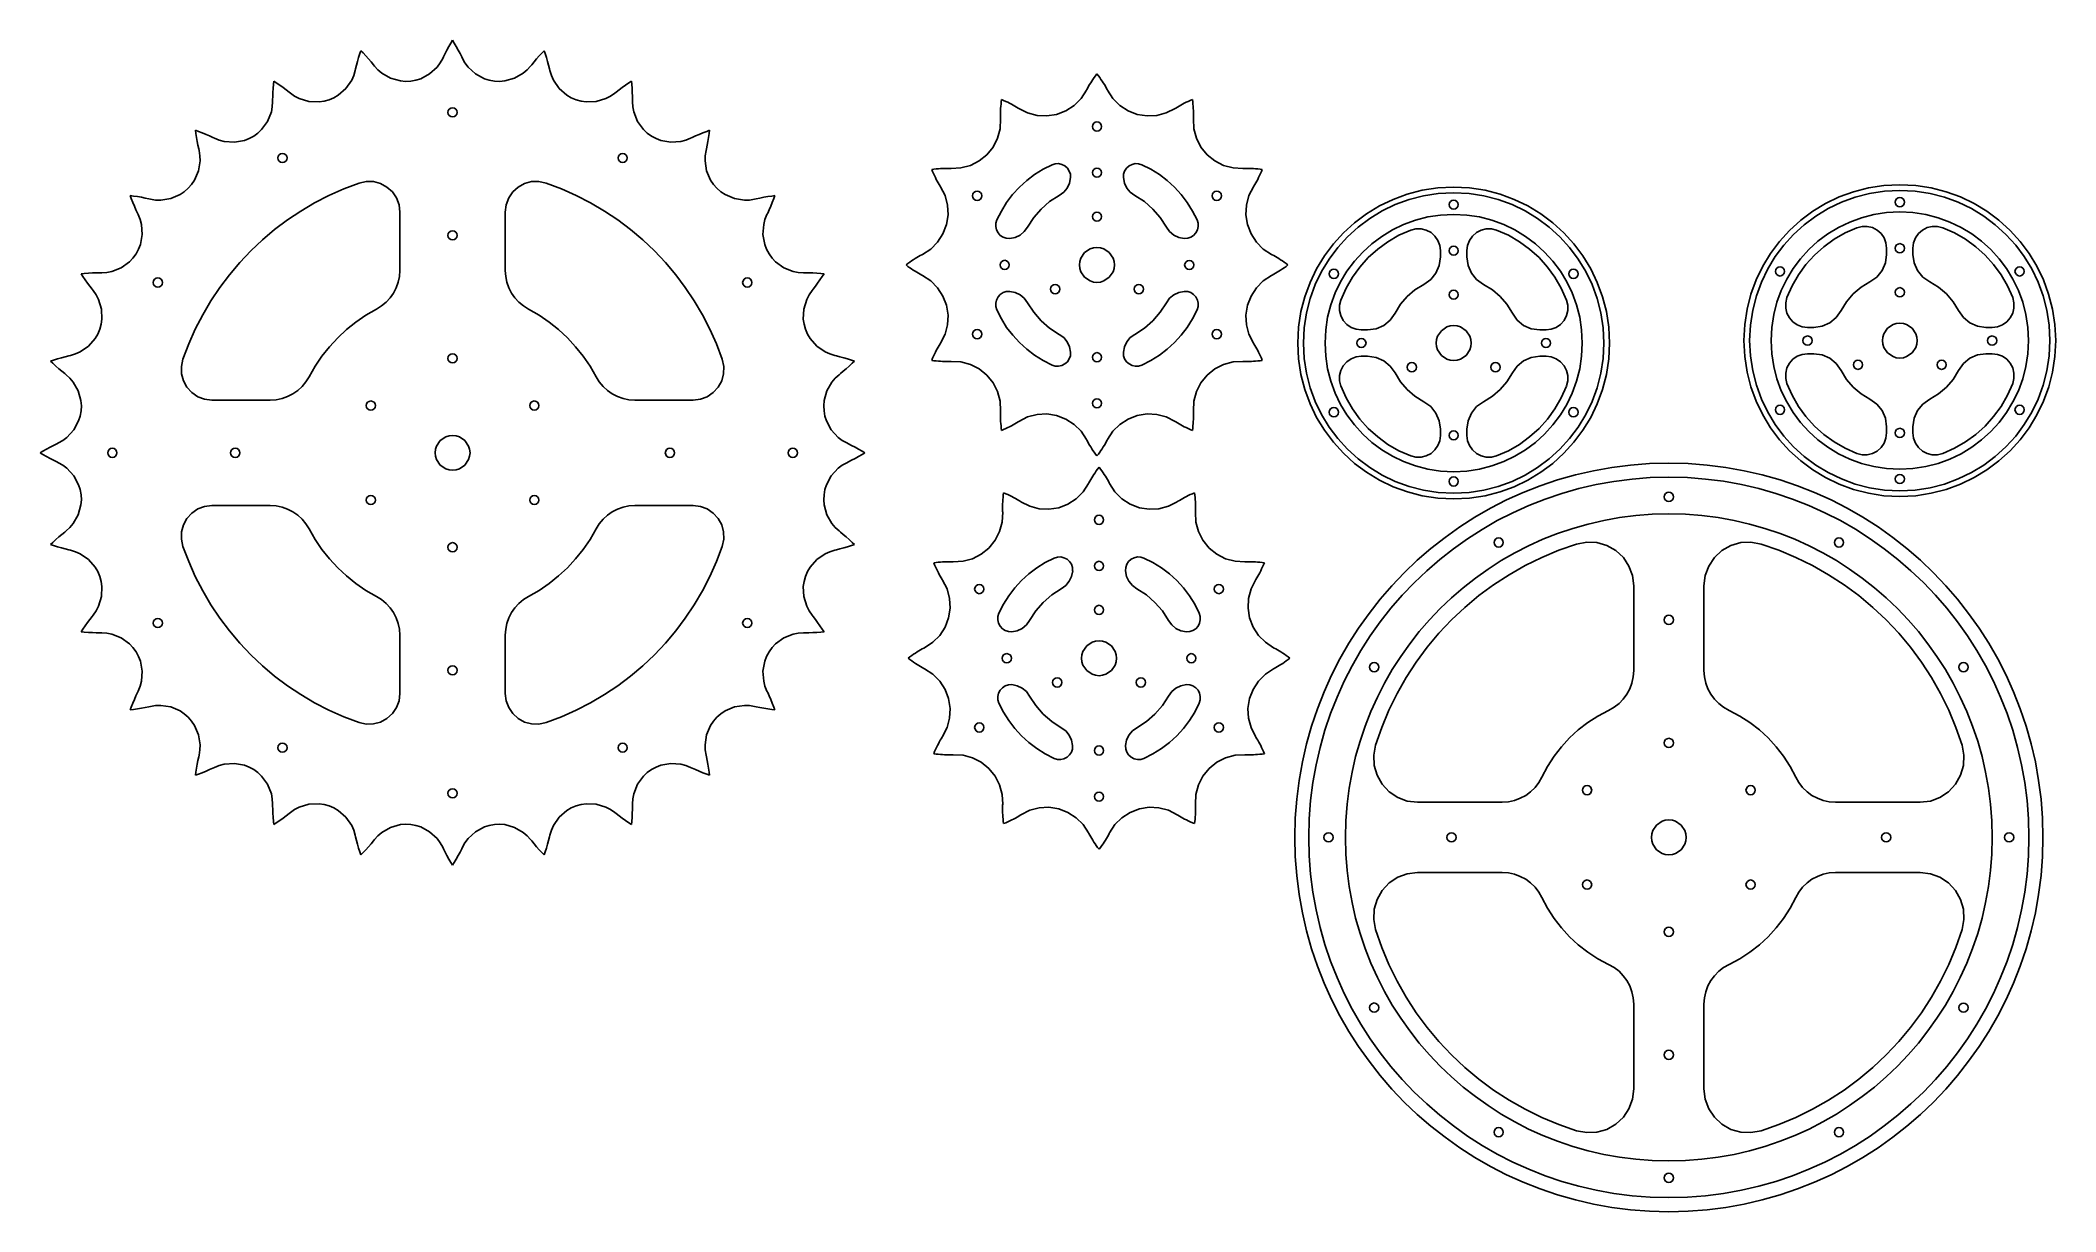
# Model space of a CAD drawing. Extents: x 5 to 464, y 13 to 280.
import ezdxf

# ---------------------------------------------------------------- set-up
doc = ezdxf.new("R2010")
doc.units = 0

msp = doc.modelspace()

# ---------------------------------------------------------------- linework, layer by layer
at = {"layer": 'Layer 1'}
for p, q in [((77.578819, 274.747087), (77.832688, 275.622908)), ((77.832688, 275.622908), (78.113538, 276.524024)), ((78.113538, 276.524024), (78.336697, 277.198747)), ((78.830477, 276.687223), (78.336679, 277.19831)), ((79.474495, 275.997204), (78.830477, 276.687223)), ((80.083244, 275.318266), (79.474495, 275.997204)), ((96.403622, 274.413026), (96.98153, 275.44381)), ((96.9815, 275.444), (97.15226, 275.795947)), ((97.15226, 275.795947), (97.533628, 276.553216)), ((97.533628, 276.553216), (97.945027, 277.330992)), ((97.945027, 277.330992), (98.387436, 278.12836)), ((98.387436, 278.12836), (98.861794, 278.944391)), ((98.861794, 278.944391), (99.229483, 279.552539)), ((99.596741, 278.944387), (99.229052, 279.552535)), ((100.07106, 278.128357), (99.596741, 278.944387)), ((100.51347, 277.330989), (100.07106, 278.128357)), ((100.92488, 276.553212), (100.51347, 277.330989)), ((101.30624, 275.795943), (100.92488, 276.553212)), ((101.477, 275.444), (101.30624, 275.795943)), ((101.477, 275.444), (102.054904, 274.413216)), ((118.37529, 275.318266), (118.98403, 275.997203)), ((118.98403, 275.997203), (119.62805, 276.687223)), ((119.62805, 276.687223), (120.12184, 277.198306)), ((120.34575, 276.524028), (120.1226, 277.19875)), ((120.6266, 275.622912), (120.34575, 276.524028)), ((120.88048, 274.747091), (120.6266, 275.622912)), ((76.255524, 270.490396), (76.725243, 271.559149)), ((76.725243, 271.559149), (77.05929, 272.69268)), ((77.0593, 272.693), (77.1475, 273.074118)), ((77.1475, 273.074118), (77.3508, 273.897266)), ((77.3508, 273.897266), (77.578819, 274.747087)), ((80.657392, 274.651539), (80.083244, 275.318266)), ((81.19771, 273.998117), (80.657392, 274.651539)), ((81.4425, 273.693), (81.19771, 273.998117)), ((81.4425, 273.693), (82.235285, 272.816654)), ((82.235285, 272.816654), (83.1222, 272.057536)), ((83.1222, 272.057536), (85.126739, 270.912454)), ((85.126739, 270.912454), (87.352751, 270.300679)), ((90.860307, 270.472279), (91.974305, 270.8214)), ((91.974305, 270.8214), (94.008376, 271.913166)), ((94.008376, 271.913166), (95.707859, 273.475587)), ((95.707859, 273.475587), (96.403622, 274.413026)), ((102.054904, 274.413216), (102.750665, 273.475775)), ((102.750665, 273.475775), (104.450144, 271.91335)), ((104.450144, 271.91335), (106.48421, 270.82158)), ((106.48421, 270.82158), (107.598206, 270.472458)), ((111.105754, 270.300857), (113.331771, 270.912628)), ((113.331771, 270.912628), (115.336316, 272.057708)), ((115.336316, 272.057708), (116.22323, 272.816824)), ((116.22323, 272.816824), (117.01601, 273.69317)), ((117.016, 273.693), (117.2608, 273.998121)), ((117.2608, 273.998121), (117.80115, 274.651539)), ((117.80115, 274.651539), (118.37529, 275.318266)), ((121.1085, 273.89727), (120.88048, 274.747091)), ((121.3118, 273.074122), (121.1085, 273.89727)), ((121.4, 272.693), (121.3118, 273.074122)), ((121.4, 272.693), (121.734045, 271.559469)), ((121.734045, 271.559469), (122.203763, 270.490716)), ((245.08438, 270.65795), (245.37216, 271.067429)), ((245.37216, 271.067429), (245.67617, 271.482157)), ((245.67617, 271.482157), (245.99294, 271.896705)), ((246.30983, 271.482157), (245.99306, 271.896705)), ((246.61385, 271.067429), (246.30983, 271.482157)), ((246.90163, 270.65795), (246.61385, 271.067429)), ((58.2499, 265.968185), (58.26495, 266.815934)), ((58.26495, 266.815934), (58.29815, 267.695185)), ((58.29815, 267.695185), (58.35077, 268.605541)), ((58.35077, 268.605541), (58.42407, 269.546562)), ((58.42407, 269.546562), (58.49148, 270.254023)), ((59.0866, 269.866), (58.4915, 270.254)), ((59.8681, 269.337), (59.0866, 269.866)), ((60.6126, 268.81), (59.8681, 269.337)), ((61.3207, 268.288), (60.6126, 268.81)), ((61.9929, 267.771), (61.3207, 268.288)), ((62.2995, 267.528), (61.9929, 267.771)), ((62.2995, 267.528), (63.267412, 266.850045)), ((63.267412, 266.850045), (64.301008, 266.307325)), ((64.301008, 266.307325), (66.51009, 265.637016)), ((71.10966, 266.02289), (72.197827, 266.483722)), ((72.197827, 266.483722), (73.206203, 267.071976)), ((73.206203, 267.071976), (74.946326, 268.588986)), ((74.946326, 268.588986), (76.255524, 270.490396)), ((87.352751, 270.300679), (88.516507, 270.208197)), ((88.516507, 270.208197), (89.69687, 270.26514)), ((89.69687, 270.26514), (90.860307, 270.472279)), ((107.598206, 270.472458), (108.76164, 270.26532)), ((108.76164, 270.26532), (109.941998, 270.208376)), ((109.941998, 270.208376), (111.105754, 270.300857)), ((122.203763, 270.490716), (123.512964, 268.589306)), ((123.512964, 268.589306), (125.25309, 267.072296)), ((125.25309, 267.072296), (126.261465, 266.484042)), ((126.261465, 266.484042), (127.34963, 266.02321)), ((131.949199, 265.637333), (134.158278, 266.307639)), ((134.158278, 266.307639), (135.191872, 266.850357)), ((135.191872, 266.850357), (136.15978, 267.52831)), ((136.159, 267.528), (136.46557, 267.770999)), ((136.46557, 267.770999), (137.13774, 268.287802)), ((137.13774, 268.287802), (137.84587, 268.810051)), ((137.84587, 268.810051), (138.5904, 269.336509)), ((138.5904, 269.336509), (139.37181, 269.865918)), ((139.37181, 269.865918), (139.96697, 270.25431)), ((140.0358, 269.546562), (139.9684, 270.254022)), ((140.1091, 268.605544), (140.0358, 269.546562)), ((140.1617, 267.695189), (140.1091, 268.605544)), ((140.1949, 266.815937), (140.1617, 267.695189)), ((140.21, 265.968185), (140.1949, 266.815937)), ((240.785385, 264.721864), (242.366239, 266.295456)), ((242.366239, 266.295456), (243.59959, 268.1825)), ((243.599, 268.182), (243.6792, 268.336639)), ((243.6792, 268.336639), (243.87699, 268.705138)), ((243.87699, 268.705138), (244.08881, 269.081597)), ((244.08881, 269.081597), (244.31509, 269.465505)), ((244.31509, 269.465505), (244.55621, 269.856523)), ((244.55621, 269.856523), (244.8125, 270.254142)), ((244.8125, 270.254142), (245.08438, 270.65795)), ((247.17351, 270.254142), (246.90163, 270.65795)), ((247.42979, 269.856523), (247.17351, 270.254142)), ((247.67091, 269.465505), (247.42979, 269.856523)), ((247.8972, 269.081597), (247.67091, 269.465505)), ((248.10902, 268.705138), (247.8972, 269.081597)), ((248.3068, 268.336639), (248.10902, 268.705138)), ((248.387, 268.182), (248.3068, 268.336639)), ((248.387, 268.182), (249.620343, 266.294957)), ((249.620343, 266.294957), (251.201197, 264.721365)), ((57.101969, 261.106553), (57.95524, 263.251617)), ((57.95524, 263.251617), (58.175362, 264.398098)), ((58.175362, 264.398098), (58.2488, 265.577543)), ((58.2488, 265.577), (58.2499, 265.968185)), ((66.51009, 265.637016), (68.816417, 265.535922)), ((68.816417, 265.535922), (69.971569, 265.70472)), ((69.971569, 265.70472), (71.10966, 266.02289)), ((98.261876, 263.569326), (98.179, 263.161)), ((98.179, 263.161), (98.261854, 262.7527)), ((98.261854, 262.7527), (98.486946, 262.419346)), ((98.486988, 263.902683), (98.261876, 263.569326)), ((98.486946, 262.419346), (98.820558, 262.194627)), ((98.820614, 264.127391), (98.486988, 263.902683)), ((98.820558, 262.194627), (99.22897, 262.11223)), ((99.22903, 264.20977), (98.820614, 264.127391)), ((99.22897, 262.11223), (99.637381, 262.19461)), ((99.637437, 264.127373), (99.22903, 264.20977)), ((99.637381, 262.19461), (99.971005, 262.419318)), ((99.971047, 263.902654), (99.637437, 264.127373)), ((99.971005, 262.419318), (100.196118, 262.752674)), ((100.196141, 263.569301), (99.971047, 263.902654)), ((100.196118, 262.752674), (100.279, 263.161)), ((100.279, 263.161), (100.196141, 263.569301)), ((100.279, 263.161), (100.279, 263.161)), ((127.34963, 266.02321), (128.487721, 265.70504)), ((128.487721, 265.70504), (129.642873, 265.536241)), ((129.642873, 265.536241), (131.949199, 265.637333)), ((140.21, 265.577), (140.21, 265.968185)), ((140.21, 265.577), (140.283361, 264.3976)), ((140.283361, 264.3976), (140.503437, 263.251149)), ((140.503437, 263.251149), (141.356681, 261.106112)), ((223.916462, 259.408172), (224.04106, 261.65907)), ((224.015, 262.682886), (224.019, 263.128534)), ((224.02, 262.251008), (224.015, 262.682886)), ((224.019, 263.128534), (224.0323, 263.587702)), ((224.033, 261.832979), (224.02, 262.251008)), ((224.0323, 263.587702), (224.0554, 264.060201)), ((224.041, 261.659), (224.033, 261.832979)), ((224.0554, 264.060201), (224.0889, 264.545829)), ((224.0889, 264.545829), (224.1334, 265.044357)), ((224.1334, 265.044357), (224.1893, 265.555525)), ((224.1893, 265.555525), (224.2563, 266.072923)), ((224.73913, 265.872473), (224.25754, 266.073123)), ((225.20977, 265.665284), (224.73913, 265.872473)), ((225.66372, 265.454535), (225.20977, 265.665284)), ((226.10107, 265.240756), (225.66372, 265.454535)), ((226.52184, 265.024567), (226.10107, 265.240756)), ((226.92614, 264.806498), (226.52184, 265.024567)), ((227.31407, 264.587138), (226.92614, 264.806498)), ((227.68575, 264.367039), (227.31407, 264.587138)), ((228.04127, 264.1468), (227.68575, 264.367039)), ((228.188, 264.053), (228.04127, 264.1468)), ((228.188, 264.053), (230.199621, 263.03544)), ((230.199621, 263.03544), (232.355476, 262.46309)), ((232.355476, 262.46309), (234.58301, 262.34734)), ((234.58301, 262.34734), (236.80967, 262.69958)), ((236.80967, 262.69958), (238.914153, 263.507859)), ((238.914153, 263.507859), (240.785385, 264.721864)), ((251.201197, 264.721365), (253.072425, 263.507361)), ((253.072425, 263.507361), (255.17689, 262.69908)), ((255.17689, 262.69908), (257.403567, 262.346841)), ((257.403567, 262.346841), (259.631102, 262.462592)), ((259.631102, 262.462592), (261.786957, 263.034941)), ((261.786957, 263.034941), (263.79859, 264.0525)), ((263.799, 264.053), (263.94573, 264.1468)), ((263.94573, 264.1468), (264.30126, 264.367039)), ((264.30126, 264.367039), (264.67293, 264.587138)), ((264.67293, 264.587138), (265.06087, 264.806498)), ((265.06087, 264.806498), (265.46517, 265.024567)), ((265.46517, 265.024567), (265.88594, 265.240756)), ((265.88594, 265.240756), (266.32328, 265.454535)), ((266.32328, 265.454535), (266.77726, 265.665284)), ((266.77726, 265.665284), (267.2479, 265.872473)), ((267.2479, 265.872473), (267.7295, 266.073123)), ((267.7967, 265.555525), (267.7297, 266.072923)), ((267.8526, 265.044357), (267.7967, 265.555525)), ((267.8971, 264.545829), (267.8526, 265.044357)), ((267.9306, 264.060201), (267.8971, 264.545829)), ((267.9537, 263.587702), (267.9306, 264.060201)), ((267.945, 261.659), (267.953, 261.832979)), ((267.945, 261.659), (268.069594, 259.408102)), ((267.953, 261.832979), (267.966, 262.251008)), ((267.967, 263.128534), (267.9537, 263.587702)), ((267.966, 262.251008), (267.971, 262.682886)), ((267.971, 262.682886), (267.967, 263.128534)), ((40.780809, 258.36405), (40.689099, 259.068771)), ((41.355772, 258.822257), (40.689125, 259.068479)), ((40.918748, 257.43031), (40.780809, 258.36405)), ((41.070023, 256.53107), (40.918748, 257.43031)), ((42.2354, 258.48), (41.355772, 258.822257)), ((43.0784, 258.132), (42.2354, 258.48)), ((43.885035, 257.780964), (43.0784, 258.132)), ((44.655357, 257.42669), (43.885035, 257.780964)), ((45.0083, 257.258), (44.655357, 257.42669)), ((45.0083, 257.258), (46.102804, 256.81242)), ((51.80511, 256.766001), (52.893741, 257.187611)), ((52.893741, 257.187611), (53.9325, 257.751053)), ((53.9325, 257.751053), (54.890842, 258.442471)), ((54.890842, 258.442471), (55.743038, 259.240362)), ((55.743038, 259.240362), (57.101969, 261.106553)), ((141.356681, 261.106112), (142.71563, 259.239914)), ((142.71563, 259.239914), (143.567836, 258.442013)), ((143.567836, 258.442013), (144.52618, 257.75058)), ((144.52618, 257.75058), (145.564923, 257.187124)), ((145.564923, 257.187124), (146.653544, 256.765497)), ((152.355927, 256.81186), (153.45048, 257.257441)), ((153.451, 257.258), (153.80396, 257.426691)), ((153.80396, 257.426691), (154.5743, 257.780963)), ((154.5743, 257.780963), (155.38087, 258.132545)), ((155.38087, 258.132545), (156.22388, 258.480124)), ((156.22388, 258.480124), (157.10351, 258.822378)), ((157.10351, 258.822378), (157.77018, 259.068597)), ((157.38916, 256.531072), (157.54042, 257.430312)), ((157.54042, 257.430312), (157.67838, 258.364052)), ((157.67838, 258.364052), (157.77008, 259.068772)), ((222.320662, 255.26801), (223.334192, 257.254977)), ((223.334192, 257.254977), (223.916462, 259.408172)), ((245.025512, 260.333703), (244.943, 259.925)), ((244.943, 259.925), (245.025512, 259.516295)), ((245.250531, 260.667454), (245.025512, 260.333703)), ((245.025512, 259.516295), (245.250531, 259.182543)), ((245.58428, 260.892476), (245.250531, 260.667454)), ((245.250531, 259.182543), (245.58428, 258.957523)), ((245.99298, 260.97499), (245.58428, 260.892476)), ((245.58428, 258.957523), (245.99298, 258.87501)), ((246.401682, 260.892476), (245.99298, 260.97499)), ((245.99298, 258.87501), (246.401683, 258.957522)), ((246.735437, 260.667453), (246.401682, 260.892476)), ((246.401683, 258.957522), (246.735438, 259.182542)), ((246.960469, 260.333701), (246.735437, 260.667453)), ((246.735438, 259.182542), (246.960469, 259.516293)), ((247.043, 259.925), (246.960469, 260.333701)), ((246.960469, 259.516293), (247.043, 259.925)), ((247.043, 259.925), (247.043, 259.925)), ((268.069594, 259.408102), (268.651864, 257.254907)), ((268.651864, 257.254907), (269.665396, 255.26794)), ((41.233307, 255.666476), (41.070023, 256.53107)), ((41.40728, 254.836634), (41.233307, 255.666476)), ((41.4932, 254.455), (41.40728, 254.836634)), ((41.684007, 253.288026), (41.49315, 254.45424)), ((41.724521, 252.121308), (41.684007, 253.288026)), ((46.102804, 256.81242), (47.231253, 256.513301)), ((47.231253, 256.513301), (49.534109, 256.351359)), ((49.534109, 256.351359), (51.80511, 256.766001)), ((59.512486, 253.186327), (59.42961, 252.778)), ((59.42961, 252.778), (59.512463, 252.3697)), ((59.737596, 253.519684), (59.512486, 253.186327)), ((60.071219, 253.744391), (59.737596, 253.519684)), ((60.47963, 253.82677), (60.071219, 253.744391)), ((60.888035, 253.744373), (60.47963, 253.82677)), ((61.221646, 253.519654), (60.888035, 253.744373)), ((61.446742, 253.186301), (61.221646, 253.519654)), ((61.446723, 252.369673), (61.5296, 252.778)), ((61.5296, 252.778), (61.446742, 253.186301)), ((61.5296, 252.778), (61.5296, 252.778)), ((137.011516, 253.186709), (136.929, 252.778)), ((136.929, 252.778), (137.011516, 252.369293)), ((137.236542, 253.520463), (137.011516, 253.186709)), ((137.570301, 253.745486), (137.236542, 253.520463)), ((137.97901, 253.828), (137.570301, 253.745486)), ((138.387708, 253.745486), (137.97901, 253.828)), ((138.72146, 253.520462), (138.387708, 253.745486)), ((138.946485, 253.186707), (138.72146, 253.520462)), ((139.029, 252.778), (138.946485, 253.186707)), ((138.946485, 252.369292), (139.029, 252.778)), ((139.029, 252.778), (139.029, 252.778)), ((146.653544, 256.765497), (148.924546, 256.350825)), ((148.924546, 256.350825), (151.227441, 256.512746)), ((151.227441, 256.512746), (152.355927, 256.81186)), ((156.775143, 253.288786), (156.734628, 252.122068)), ((156.966, 254.455), (156.775143, 253.288786)), ((156.966, 254.455), (157.0519, 254.836634)), ((157.0519, 254.836634), (157.22586, 255.666478)), ((157.22586, 255.666478), (157.38916, 256.531072)), ((219.150056, 252.097388), (220.90228, 253.51579)), ((220.90228, 253.51579), (222.320662, 255.26801)), ((269.665396, 255.26794), (271.08378, 253.51572)), ((271.08378, 253.51572), (272.836, 252.097319)), ((40.460372, 247.718362), (41.369965, 249.840155)), ((41.369965, 249.840155), (41.724521, 252.121308)), ((59.512463, 252.3697), (59.737557, 252.036346)), ((59.737557, 252.036346), (60.071167, 251.811627)), ((60.071167, 251.811627), (60.47957, 251.72923)), ((60.47957, 251.72923), (60.887983, 251.811609)), ((60.887983, 251.811609), (61.221609, 252.036317)), ((61.221609, 252.036317), (61.446723, 252.369673)), ((137.011516, 252.369293), (137.236543, 252.035539)), ((137.236543, 252.035539), (137.570301, 251.810514)), ((137.570301, 251.810514), (137.97901, 251.728)), ((137.97901, 251.728), (138.387708, 251.810514)), ((138.387708, 251.810514), (138.72146, 252.035537)), ((138.72146, 252.035537), (138.946485, 252.369292)), ((156.734628, 252.122068), (157.08918, 249.840915)), ((157.08918, 249.840915), (157.99877, 247.719122)), ((208.86244, 250.2286), (208.34504, 250.1616)), ((208.54656, 249.679926), (208.34591, 250.161524)), ((208.75371, 249.209288), (208.54656, 249.679926)), ((208.96446, 248.75531), (208.75371, 249.209288)), ((209.37361, 250.2845), (208.86244, 250.2286)), ((209.17824, 248.317971), (208.96446, 248.75531)), ((209.39442, 247.897193), (209.17824, 248.317971)), ((209.87214, 250.329), (209.37361, 250.2845)), ((209.6125, 247.492895), (209.39442, 247.897193)), ((210.35776, 250.3625), (209.87214, 250.329)), ((210.83026, 250.3858), (210.35776, 250.3625)), ((211.28943, 250.399), (210.83026, 250.3858)), ((211.73508, 250.403), (211.28943, 250.399)), ((212.16699, 250.398), (211.73508, 250.403)), ((212.58502, 250.385), (212.16699, 250.398)), ((212.759, 250.377), (212.58502, 250.385)), ((212.759, 250.377), (215.009897, 250.501594)), ((215.009897, 250.501594), (217.163089, 251.083856)), ((217.163089, 251.083856), (219.150056, 252.097388)), ((231.788801, 248.997725), (229.98467, 247.627325)), ((233.717567, 250.203606), (231.788801, 248.997725)), ((235.761, 251.235), (233.717567, 250.203606)), ((236.503078, 251.458319), (235.76115, 251.235109)), ((237.265185, 251.485115), (236.503078, 251.458319)), ((238.009457, 251.319016), (237.265185, 251.485115)), ((238.69788, 250.96354), (238.009457, 251.319016)), ((239.272388, 250.4437), (238.69788, 250.96354)), ((239.689175, 249.805091), (239.272388, 250.4437)), ((239.931594, 249.082072), (239.689175, 249.805091)), ((239.744268, 247.064374), (239.98375, 248.30924)), ((239.983, 248.309), (239.931594, 249.082072)), ((245.025512, 249.849707), (244.943, 249.441)), ((244.943, 249.441), (245.025512, 249.032299)), ((245.250531, 250.183458), (245.025512, 249.849707)), ((245.025512, 249.032299), (245.250531, 248.698547)), ((245.58428, 250.408478), (245.250531, 250.183458)), ((245.250531, 248.698547), (245.58428, 248.473524)), ((245.99298, 250.49099), (245.58428, 250.408478)), ((245.58428, 248.473524), (245.99298, 248.39101)), ((246.401682, 250.408477), (245.99298, 250.49099)), ((245.99298, 248.39101), (246.401683, 248.473524)), ((246.735437, 250.183457), (246.401682, 250.408477)), ((246.401683, 248.473524), (246.735438, 248.698545)), ((246.960469, 249.849705), (246.735437, 250.183457)), ((246.735438, 248.698545), (246.960469, 249.032297)), ((247.043, 249.441), (246.960469, 249.849705)), ((246.960469, 249.032297), (247.043, 249.441)), ((247.043, 249.441), (247.043, 249.441)), ((252.003, 248.309), (252.242476, 247.064133)), ((252.054581, 249.081963), (252.00316, 248.308891)), ((252.296996, 249.804983), (252.054581, 249.081963)), ((252.713773, 250.443592), (252.296996, 249.804983)), ((253.28828, 250.963431), (252.713773, 250.443592)), ((253.976697, 251.318907), (253.28828, 250.963431)), ((254.720966, 251.485006), (253.976697, 251.318907)), ((255.483072, 251.45821), (254.720966, 251.485006)), ((256.225, 251.235), (255.483072, 251.45821)), ((258.267939, 250.204097), (256.2245, 251.2355)), ((260.196711, 248.998208), (258.267939, 250.204097)), ((262.000844, 247.627804), (260.196711, 248.998208)), ((272.836, 252.097319), (274.822968, 251.083787)), ((274.822968, 251.083787), (276.976162, 250.501524)), ((276.976162, 250.501524), (279.22706, 250.37693)), ((279.227, 250.377), (279.40098, 250.385)), ((279.40098, 250.385), (279.81901, 250.398)), ((279.81901, 250.398), (280.25092, 250.403)), ((280.25092, 250.403), (280.69657, 250.399)), ((280.69657, 250.399), (281.15573, 250.3858)), ((281.15573, 250.3858), (281.62823, 250.3625)), ((281.62823, 250.3625), (282.11386, 250.329)), ((282.11386, 250.329), (282.61239, 250.2845)), ((282.37449, 247.492895), (282.59257, 247.897193)), ((282.59257, 247.897193), (282.80876, 248.317971)), ((282.61239, 250.2845), (283.12356, 250.2286)), ((282.80876, 248.317971), (283.02253, 248.75531)), ((283.02253, 248.75531), (283.23329, 249.209288)), ((283.12356, 250.2286), (283.64095, 250.1616)), ((283.23329, 249.209288), (283.44044, 249.679926)), ((283.44044, 249.679926), (283.64109, 250.161524)), ((26.526849, 244.109394), (25.822128, 244.201094)), ((26.0684, 243.535), (25.822181, 244.201647)), ((26.4107, 242.655), (26.0684, 243.535)), ((27.460589, 243.971457), (26.526849, 244.109394)), ((28.359829, 243.820184), (27.460589, 243.971457)), ((29.224424, 243.656896), (28.359829, 243.820184)), ((30.054267, 243.48292), (29.224424, 243.656896)), ((30.4359, 243.397), (30.054267, 243.48292)), ((30.4359, 243.397), (31.602114, 243.206142)), ((32.768832, 243.165627), (35.049985, 243.52018)), ((35.049985, 243.52018), (37.171778, 244.429771)), ((37.171778, 244.429771), (38.139296, 245.083052)), ((38.139296, 245.083052), (39.02663, 245.86351)), ((39.02663, 245.86351), (39.807089, 246.750844)), ((39.807089, 246.750844), (40.460372, 247.718362)), ((71.078797, 244.249193), (67.807088, 242.561803)), ((74.457303, 245.755327), (71.078797, 244.249193)), ((77.9364, 247.074), (74.457303, 245.755327)), ((79.572219, 247.430138), (77.93644, 247.074731)), ((81.222889, 247.390136), (79.572219, 247.430138)), ((82.818311, 246.96478), (81.222889, 247.390136)), ((84.28835, 246.16412), (82.818311, 246.96478)), ((85.526391, 245.037475), (84.28835, 246.16412)), ((86.450913, 243.669425), (85.526391, 245.037475)), ((87.029441, 242.122943), (86.450913, 243.669425)), ((112.007524, 243.668696), (111.428998, 242.122214)), ((112.932045, 245.036746), (112.007524, 243.668696)), ((114.17009, 246.163391), (112.932045, 245.036746)), ((115.64013, 246.964048), (114.17009, 246.163391)), ((117.235555, 247.389405), (115.64013, 246.964048)), ((118.886225, 247.429407), (117.235555, 247.389405)), ((120.522, 247.074), (118.886225, 247.429407)), ((124.001201, 245.755327), (120.522, 247.074)), ((127.379793, 244.249193), (124.001201, 245.755327)), ((130.651575, 242.561803), (127.379793, 244.249193)), ((157.99877, 247.719122), (158.652051, 246.751604)), ((158.652051, 246.751604), (159.43251, 245.86427)), ((159.43251, 245.86427), (160.31985, 245.083811)), ((160.31985, 245.083811), (161.287372, 244.430528)), ((161.287372, 244.430528), (163.409168, 243.520935)), ((163.409168, 243.520935), (165.69032, 243.166379)), ((166.857036, 243.206893), (168.02325, 243.39775)), ((168.023, 243.397), (168.40464, 243.48292)), ((168.40464, 243.48292), (169.23446, 243.656897)), ((169.23446, 243.656897), (170.09907, 243.82018)), ((170.09907, 243.82018), (170.99832, 243.971454)), ((170.99832, 243.971454), (171.93205, 244.109388)), ((171.93205, 244.109388), (172.63678, 244.201098)), ((172.04813, 242.654885), (172.39037, 243.534519)), ((172.39037, 243.534519), (172.63658, 244.201164)), ((209.83186, 247.104956), (209.6125, 247.492895)), ((210.05195, 246.733258), (209.83186, 247.104956)), ((210.2722, 246.377729), (210.05195, 246.733258)), ((210.366, 246.231), (210.2722, 246.377729)), ((211.38309, 244.218956), (210.36553, 246.23059)), ((211.95544, 242.063102), (211.38309, 244.218956)), ((217.745513, 244.583703), (217.663, 244.175)), ((217.663, 244.175), (217.745513, 243.766295)), ((217.970533, 244.917455), (217.745513, 244.583703)), ((217.745513, 243.766295), (217.970533, 243.432543)), ((218.304284, 245.142476), (217.970533, 244.917455)), ((217.970533, 243.432543), (218.304284, 243.207523)), ((218.71299, 245.22499), (218.304284, 245.142476)), ((219.121691, 245.142476), (218.71299, 245.22499)), ((219.455443, 244.917453), (219.121691, 245.142476)), ((219.121691, 243.207522), (219.455443, 243.432542)), ((219.68047, 244.583701), (219.455443, 244.917453)), ((219.455443, 243.432542), (219.68047, 243.766293)), ((219.763, 244.175), (219.68047, 244.583701)), ((219.68047, 243.766293), (219.763, 244.175)), ((219.763, 244.175), (219.763, 244.175)), ((226.790196, 244.432851), (225.419792, 242.628716)), ((228.315145, 246.102378), (226.790196, 244.432851)), ((229.98467, 247.627325), (228.315145, 246.102378)), ((237.385, 244.233), (235.209564, 242.836973)), ((237.385, 244.233), (238.412522, 244.975472)), ((238.412522, 244.975472), (239.209735, 245.936191)), ((239.209735, 245.936191), (239.744268, 247.064374)), ((252.242476, 247.064133), (252.777006, 245.935949)), ((252.777006, 245.935949), (253.574219, 244.97523)), ((253.574219, 244.97523), (254.60174, 244.23276)), ((256.777248, 242.837193), (254.60181, 244.23322)), ((263.67037, 246.102855), (262.000844, 247.627804)), ((265.195318, 244.43333), (263.67037, 246.102855)), ((266.565719, 242.629199), (265.195318, 244.43333)), ((272.305522, 244.583703), (272.22301, 244.175)), ((272.22301, 244.175), (272.305522, 243.766295)), ((272.530541, 244.917455), (272.305522, 244.583703)), ((272.305522, 243.766295), (272.530541, 243.432543)), ((272.86429, 245.142476), (272.530541, 244.917455)), ((272.530541, 243.432543), (272.86429, 243.207523)), ((273.27299, 245.22499), (272.86429, 245.142476)), ((273.681691, 245.142476), (273.27299, 245.22499)), ((274.015443, 244.917453), (273.681691, 245.142476)), ((273.681691, 243.207522), (274.015443, 243.432542)), ((274.24047, 244.583701), (274.015443, 244.917453)), ((274.015443, 243.432542), (274.24047, 243.766293)), ((274.323, 244.175), (274.24047, 244.583701)), ((274.24047, 243.766293), (274.323, 244.175)), ((274.323, 244.175), (274.323, 244.175)), ((280.60344, 244.219366), (280.03109, 242.063513)), ((281.621, 246.231), (280.60344, 244.219366)), ((281.621, 246.231), (281.7148, 246.377729)), ((281.7148, 246.377729), (281.93504, 246.733258)), ((281.93504, 246.733258), (282.15513, 247.104956)), ((282.15513, 247.104956), (282.37449, 247.492895)), ((313.412712, 243.342069), (310.310234, 241.847943)), ((316.67345, 244.535225), (313.412712, 243.342069)), ((317.059033, 243.296705), (313.917431, 242.147141)), ((320.074615, 245.409584), (316.67345, 244.535225)), ((320.335932, 244.139121), (317.059033, 243.296705)), ((323.598375, 245.947318), (320.074615, 245.409584)), ((323.730948, 244.657211), (320.335932, 244.139121)), ((327.2269, 246.1306), (323.598375, 245.947318)), ((327.2269, 244.8338), (323.730948, 244.657211)), ((330.855432, 245.947541), (327.2269, 246.1306)), ((330.722867, 244.657433), (327.2269, 244.8338)), ((334.117926, 244.139555), (330.722867, 244.657433)), ((334.379214, 245.410021), (330.855432, 245.947541)), ((337.394893, 243.297339), (334.117926, 244.139555)), ((337.780416, 244.535863), (334.379214, 245.410021)), ((340.536586, 242.147956), (337.394893, 243.297339)), ((341.041206, 243.342889), (337.780416, 244.535863)), ((344.143754, 241.848922), (341.041206, 243.342889)), ((415.021712, 243.900971), (411.919234, 242.406846)), ((418.28245, 245.094126), (415.021712, 243.900971)), ((418.668033, 243.855705), (415.526431, 242.706141)), ((421.683615, 245.968484), (418.28245, 245.094126)), ((421.944932, 244.698121), (418.668033, 243.855705)), ((425.207375, 246.506218), (421.683615, 245.968484)), ((425.339948, 245.216211), (421.944932, 244.698121)), ((428.8359, 246.6895), (425.207375, 246.506218)), ((428.8359, 245.3928), (425.339948, 245.216211)), ((428.095085, 243.447504), (427.869959, 243.114235)), ((428.428676, 243.672149), (428.095085, 243.447504)), ((428.83702, 243.75451), (428.428676, 243.672149)), ((432.464432, 246.506459), (428.8359, 246.6895)), ((432.331867, 245.216433), (428.8359, 245.3928)), ((429.24536, 243.672137), (428.83702, 243.75451)), ((429.578944, 243.447489), (429.24536, 243.672137)), ((429.80406, 243.114223), (429.578944, 243.447489)), ((435.726926, 244.698555), (432.331867, 245.216433)), ((435.988214, 245.968954), (432.464432, 246.506459)), ((439.003893, 243.856339), (435.726926, 244.698555)), ((439.389416, 245.094809), (435.988214, 245.968954)), ((442.145586, 242.706956), (439.003893, 243.856339)), ((442.650206, 243.901847), (439.389416, 245.094809)), ((445.752754, 242.407889), (442.650206, 243.901847)), ((26.7582, 241.812), (26.4107, 242.655)), ((27.1098, 241.006), (26.7582, 241.812)), ((27.4641, 240.235), (27.1098, 241.006)), ((27.6328, 239.882), (27.4641, 240.235)), ((28.078342, 238.787986), (27.632764, 239.88249)), ((28.377459, 237.659535), (28.078342, 238.787986)), ((31.602114, 243.206142), (32.768832, 243.165627)), ((64.648378, 240.699359), (61.608873, 238.668066)), ((67.807088, 242.561803), (64.648378, 240.699359)), ((87.2295, 240.461), (87.029441, 242.122943)), ((87.2286, 240.461), (87.2286, 227.194)), ((111.428998, 242.122214), (111.22894, 240.460271)), ((111.229, 227.194), (111.229, 240.461)), ((133.810344, 240.699359), (130.651575, 242.561803)), ((136.849898, 238.668066), (133.810344, 240.699359)), ((165.69032, 243.166379), (166.857036, 243.206893)), ((170.380417, 238.787495), (170.081297, 237.659045)), ((170.826, 239.882), (170.380417, 238.787495)), ((170.826, 239.882), (170.9947, 240.234946)), ((170.9947, 240.234946), (171.34898, 241.00527)), ((171.34898, 241.00527), (171.70054, 241.811852)), ((171.70054, 241.811852), (172.04813, 242.654885)), ((211.71895, 237.60892), (212.07119, 239.835575)), ((212.07119, 239.835575), (211.95544, 242.063102)), ((218.304284, 243.207523), (218.71299, 243.12501)), ((218.71299, 243.12501), (219.121691, 243.207522)), ((224.213903, 240.699943), (223.1825, 238.6565)), ((225.419792, 242.628716), (224.213903, 240.699943)), ((231.581841, 239.209235), (230.18581, 237.03378)), ((233.265801, 241.153009), (231.581841, 239.209235)), ((235.209564, 242.836973), (233.265801, 241.153009)), ((245.025512, 239.833703), (244.943, 239.425)), ((244.943, 239.425), (245.025512, 239.016295)), ((245.250531, 240.167455), (245.025512, 239.833703)), ((245.025512, 239.016295), (245.250531, 238.682543)), ((245.58428, 240.392476), (245.250531, 240.167455)), ((245.250531, 238.682543), (245.58428, 238.457523)), ((245.99298, 240.47499), (245.58428, 240.392476)), ((246.401682, 240.392476), (245.99298, 240.47499)), ((246.735437, 240.167453), (246.401682, 240.392476)), ((246.401683, 238.457522), (246.735438, 238.682542)), ((246.960469, 239.833701), (246.735437, 240.167453)), ((246.735438, 238.682542), (246.960469, 239.016293)), ((247.043, 239.425), (246.960469, 239.833701)), ((246.960469, 239.016293), (247.043, 239.425)), ((247.043, 239.425), (247.043, 239.425)), ((258.721013, 241.153229), (256.777248, 242.837193)), ((260.404973, 239.209455), (258.721013, 241.153229)), ((261.801, 237.034), (260.404973, 239.209455)), ((267.771603, 240.700433), (266.565719, 242.629199)), ((268.803, 238.657), (267.771603, 240.700433)), ((272.86429, 243.207523), (273.27299, 243.12501)), ((273.27299, 243.12501), (273.681691, 243.207522)), ((280.03109, 242.063513), (279.91534, 239.835985)), ((279.91534, 239.835985), (280.26758, 237.60933)), ((307.383848, 240.070672), (304.651384, 238.028085)), ((308.10884, 238.995271), (305.476211, 237.02732)), ((310.310234, 241.847943), (307.383848, 240.070672)), ((310.928307, 240.707604), (308.10884, 238.995271)), ((313.917431, 242.147141), (310.928307, 240.707604)), ((321.323886, 239.344047), (318.516271, 238.622307)), ((324.232707, 239.787884), (321.323886, 239.344047)), ((327.22801, 239.9391), (324.232707, 239.787884)), ((326.260959, 242.555235), (326.17801, 242.147)), ((326.17801, 242.147), (326.260956, 241.738772)), ((326.260956, 241.738772), (326.486075, 241.405507)), ((326.486085, 242.888504), (326.260959, 242.555235)), ((326.486075, 241.405507), (326.819659, 241.180861)), ((326.819676, 243.113149), (326.486085, 242.888504)), ((326.819659, 241.180861), (327.228, 241.09849)), ((327.22802, 243.19551), (326.819676, 243.113149)), ((327.228, 241.09849), (327.636342, 241.180851)), ((330.223309, 239.787884), (327.22801, 239.9391)), ((327.63636, 243.113137), (327.22802, 243.19551)), ((327.636342, 241.180851), (327.96993, 241.405496)), ((327.969944, 242.888489), (327.63636, 243.113137)), ((327.96993, 241.405496), (328.195053, 241.738765)), ((328.19506, 242.555223), (327.969944, 242.888489)), ((328.195053, 241.738765), (328.278, 242.147)), ((328.278, 242.147), (328.19506, 242.555223)), ((328.278, 242.147), (328.278, 242.147)), ((333.132117, 239.344047), (330.223309, 239.787884)), ((335.939715, 238.622307), (333.132117, 239.344047)), ((343.525822, 240.708579), (340.536586, 242.147956)), ((346.345419, 238.996379), (343.525822, 240.708579)), ((347.070227, 240.071784), (344.143754, 241.848922)), ((348.978193, 237.028529), (346.345419, 238.996379)), ((349.802794, 238.029299), (347.070227, 240.071784)), ((408.992848, 240.629578), (406.260384, 238.586994)), ((409.71784, 239.554271), (407.085211, 237.58632)), ((411.919234, 242.406846), (408.992848, 240.629578)), ((412.537307, 241.266604), (409.71784, 239.554271)), ((415.526431, 242.706141), (412.537307, 241.266604)), ((420.125271, 239.181307), (417.433582, 238.196381)), ((422.932886, 239.903047), (420.125271, 239.181307)), ((425.841707, 240.346884), (422.932886, 239.903047)), ((428.83701, 240.4981), (425.841707, 240.346884)), ((427.869959, 243.114235), (427.78701, 242.706)), ((427.78701, 242.706), (427.869956, 242.297772)), ((427.869956, 242.297772), (428.095075, 241.964507)), ((428.095075, 241.964507), (428.428659, 241.739861)), ((428.428659, 241.739861), (428.837, 241.65749)), ((428.837, 241.65749), (429.245342, 241.739851)), ((431.832309, 240.346884), (428.83701, 240.4981)), ((429.245342, 241.739851), (429.57893, 241.964496)), ((429.57893, 241.964496), (429.804053, 242.297765)), ((429.804053, 242.297765), (429.887, 242.706)), ((429.887, 242.706), (429.80406, 243.114223)), ((429.887, 242.706), (429.887, 242.706)), ((434.741117, 239.903047), (431.832309, 240.346884)), ((437.548715, 239.181307), (434.741117, 239.903047)), ((440.240382, 238.196381), (437.548715, 239.181307)), ((445.134822, 241.267579), (442.145586, 242.706956)), ((447.954419, 239.555379), (445.134822, 241.267579)), ((448.679227, 240.63076), (445.752754, 242.407889)), ((450.587193, 237.587529), (447.954419, 239.555379)), ((451.411794, 238.588281), (448.679227, 240.63076)), ((28.124752, 233.085676), (28.539397, 235.356677)), ((28.539397, 235.356677), (28.377459, 237.659535)), ((55.912292, 234.123745), (53.267625, 231.623125)), ((58.694776, 236.474127), (55.912292, 234.123745)), ((61.608873, 238.668066), (58.694776, 236.474127)), ((98.261876, 235.569326), (98.179, 235.161)), ((98.179, 235.161), (98.261854, 234.7527)), ((98.261854, 234.7527), (98.486946, 234.419346)), ((98.486988, 235.902683), (98.261876, 235.569326)), ((98.486946, 234.419346), (98.820558, 234.194627)), ((98.820614, 236.12739), (98.486988, 235.902683)), ((98.820558, 234.194627), (99.22897, 234.11223)), ((99.22903, 236.20977), (98.820614, 236.12739)), ((99.22897, 234.11223), (99.637381, 234.19461)), ((99.637437, 236.127373), (99.22903, 236.20977)), ((99.637381, 234.19461), (99.971005, 234.419318)), ((99.971047, 235.902654), (99.637437, 236.127373)), ((99.971005, 234.419318), (100.196118, 234.752674)), ((100.196141, 235.569301), (99.971047, 235.902654)), ((100.196118, 234.752674), (100.279, 235.161)), ((100.279, 235.161), (100.196141, 235.569301)), ((100.279, 235.161), (100.279, 235.161)), ((139.764035, 236.474127), (136.849898, 238.668066)), ((142.546553, 234.123745), (139.764035, 236.474127)), ((145.19125, 231.623125), (142.546553, 234.123745)), ((170.081297, 237.659045), (169.919356, 235.356186)), ((169.919356, 235.356186), (170.334002, 233.085182)), ((209.696654, 233.633205), (210.91066, 235.504437)), ((210.91066, 235.504437), (211.71895, 237.60892)), ((222.959794, 237.915074), (222.932997, 237.152966)), ((222.932997, 237.152966), (223.099097, 236.408694)), ((223.183, 238.657), (222.959794, 237.915074)), ((223.099097, 236.408694), (223.45458, 235.72027)), ((223.45458, 235.72027), (223.974414, 235.145766)), ((223.974414, 235.145766), (224.61302, 234.728992)), ((224.61302, 234.728992), (225.336038, 234.48658)), ((225.336038, 234.48658), (226.10911, 234.43516)), ((226.109, 234.435), (227.353871, 234.674477)), ((227.353871, 234.674477), (228.482055, 235.20901)), ((228.482055, 235.20901), (229.442772, 236.006223)), ((229.442772, 236.006223), (230.18524, 237.03374)), ((245.58428, 238.457523), (245.99298, 238.37501)), ((245.99298, 238.37501), (246.401683, 238.457522)), ((261.801, 237.034), (262.543474, 236.006483)), ((262.543474, 236.006483), (263.504194, 235.20927)), ((263.504194, 235.20927), (264.632379, 234.674737)), ((264.632379, 234.674737), (265.87725, 234.43526)), ((265.877, 234.435), (266.650067, 234.486404)), ((266.650067, 234.486404), (267.373086, 234.728819)), ((267.373086, 234.728819), (268.011695, 235.145603)), ((268.011695, 235.145603), (268.53153, 235.72011)), ((268.53153, 235.72011), (268.887008, 236.408532)), ((269.026315, 237.914911), (268.80311, 238.65684)), ((268.887008, 236.408532), (269.053109, 237.152804)), ((269.053109, 237.152804), (269.026315, 237.914911)), ((280.26758, 237.60933), (281.07587, 235.504847)), ((281.07587, 235.504847), (282.289876, 233.633615)), ((302.130675, 235.738009), (299.839553, 233.218269)), ((303.0476, 234.820925), (300.840188, 232.393264)), ((304.651384, 238.028085), (302.130675, 235.738009)), ((305.476211, 237.02732), (303.0476, 234.820925)), ((310.847873, 234.936844), (308.592297, 233.250667)), ((313.263542, 236.403988), (310.847873, 234.936844)), ((314.77329, 235.165194), (312.258369, 233.715917)), ((315.824582, 237.637381), (313.263542, 236.403988)), ((317.45, 236.35), (314.77329, 235.165194)), ((318.516271, 238.622307), (315.824582, 237.637381)), ((318.629404, 236.641112), (317.45022, 236.35028)), ((319.826891, 236.641003), (318.629404, 236.641112)), ((320.990045, 236.356302), (319.826891, 236.641003)), ((322.06623, 235.79336), (320.990045, 236.356302)), ((322.975027, 234.98766), (322.06623, 235.79336)), ((323.654689, 234.001741), (322.975027, 234.98766)), ((331.481193, 234.98738), (330.801531, 234.001461)), ((332.38999, 235.79308), (331.481193, 234.98738)), ((333.466171, 236.356022), (332.38999, 235.79308)), ((334.629325, 236.640722), (333.466171, 236.356022)), ((335.826814, 236.640832), (334.629325, 236.640722)), ((337.006, 236.35), (335.826814, 236.640832)), ((338.631382, 237.637381), (335.939715, 238.622307)), ((339.682497, 235.165475), (337.0058, 236.3503)), ((341.192397, 236.403988), (338.631382, 237.637381)), ((342.19741, 233.716185), (339.682497, 235.165475)), ((343.608042, 234.936844), (341.192397, 236.403988)), ((345.863594, 233.250667), (343.608042, 234.936844)), ((351.406963, 234.8222), (348.978193, 237.028529)), ((352.323625, 235.739287), (349.802794, 238.029299)), ((353.614544, 232.394565), (351.406963, 234.8222)), ((354.614888, 233.219574), (352.323625, 235.739287)), ((403.739675, 236.296921), (401.448553, 233.777187)), ((404.6566, 235.379925), (402.449188, 232.952264)), ((406.260384, 238.586994), (403.739675, 236.296921)), ((407.085211, 237.58632), (404.6566, 235.379925)), ((412.456873, 235.495844), (410.201297, 233.809667)), ((413.867369, 234.274917), (411.531351, 232.578281)), ((414.872542, 236.962988), (412.456873, 235.495844)), ((416.38229, 235.724194), (413.867369, 234.274917)), ((417.433582, 238.196381), (414.872542, 236.962988)), ((419.059, 236.909), (416.38229, 235.724194)), ((420.238404, 237.200112), (419.05922, 236.90928)), ((421.43589, 237.200002), (420.238404, 237.200112)), ((422.599041, 236.915302), (421.43589, 237.200002)), ((423.67522, 236.35236), (422.599041, 236.915302)), ((424.584023, 235.54666), (423.67522, 236.35236)), ((425.263687, 234.560741), (424.584023, 235.54666)), ((425.689563, 233.441542), (425.263687, 234.560741)), ((432.410531, 234.560461), (431.984656, 233.441262)), ((433.090193, 235.54638), (432.410531, 234.560461)), ((433.99899, 236.35208), (433.090193, 235.54638)), ((435.075171, 236.915022), (433.99899, 236.35208)), ((436.238325, 237.199723), (435.075171, 236.915022)), ((437.435814, 237.199832), (436.238325, 237.199723)), ((438.615, 236.909), (437.435814, 237.199832)), ((441.291497, 235.724475), (438.6148, 236.9093)), ((442.801397, 236.962988), (440.240382, 238.196381)), ((443.80641, 234.275185), (441.291497, 235.724475)), ((445.217042, 235.495844), (442.801397, 236.962988)), ((446.142424, 232.578541), (443.80641, 234.275185)), ((447.472594, 233.809667), (445.217042, 235.495844)), ((453.015963, 235.3812), (450.587193, 237.587529)), ((453.932625, 236.298275), (451.411794, 238.588281)), ((455.223544, 232.953565), (453.015963, 235.3812)), ((456.223888, 233.778565), (453.932625, 236.298275)), ((25.650384, 229.147746), (26.448278, 229.999946)), ((26.448278, 229.999946), (27.1397, 230.95829)), ((27.1397, 230.95829), (27.703141, 231.997046)), ((27.703141, 231.997046), (28.124752, 233.085676)), ((53.267625, 231.623125), (50.766979, 228.978469)), ((147.691923, 228.978469), (145.19125, 231.623125)), ((170.334002, 233.085182), (170.755616, 231.996549)), ((170.755616, 231.996549), (171.31906, 230.95779)), ((171.31906, 230.95779), (172.010479, 229.999445)), ((172.010479, 229.999445), (172.80837, 229.147246)), ((204.16386, 229.605534), (203.76006, 229.333686)), ((204.5615, 229.861813), (204.16386, 229.605534)), ((204.95249, 230.102932), (204.5615, 229.861813)), ((205.33643, 230.329192), (204.95249, 230.102932)), ((205.71287, 230.541011), (205.33643, 230.329192)), ((206.08137, 230.7388), (205.71287, 230.541011)), ((206.236, 230.819), (206.08137, 230.7388)), ((206.236, 230.819), (208.123058, 232.052351)), ((208.123058, 232.052351), (209.696654, 233.633205)), ((242.332862, 229.969533), (242.100285, 229.224791)), ((243.185296, 231.230265), (242.332862, 229.969533)), ((244.447855, 232.07999), (243.185296, 231.230265)), ((245.193087, 232.310972), (244.447855, 232.07999)), ((245.99304, 232.3915), (245.193087, 232.310972)), ((246.792981, 232.310961), (245.99304, 232.3915)), ((247.538179, 232.079969), (246.792981, 232.310961)), ((248.800649, 231.230231), (247.538179, 232.079969)), ((249.653055, 229.969503), (248.800649, 231.230231)), ((249.885672, 229.224772), (249.653055, 229.969503)), ((282.289876, 233.633615), (283.863472, 232.052761)), ((283.863472, 232.052761), (285.75053, 230.81941)), ((285.75, 230.819), (285.90463, 230.7388)), ((285.90463, 230.7388), (286.27313, 230.541011)), ((286.27313, 230.541011), (286.64956, 230.329192)), ((286.64956, 230.329192), (287.0335, 230.102932)), ((287.0335, 230.102932), (287.42449, 229.861813)), ((287.42449, 229.861813), (287.82213, 229.605534)), ((287.82213, 229.605534), (288.22594, 229.333686)), ((297.795849, 230.486694), (296.017396, 227.56111)), ((298.871154, 229.761513), (297.157679, 226.942848)), ((299.839553, 233.218269), (297.795849, 230.486694)), ((300.840188, 232.393264), (298.871154, 229.761513)), ((306.511535, 231.360175), (304.62031, 229.280085)), ((307.78235, 230.0924), (305.85548, 227.952388)), ((308.592297, 233.250667), (306.511535, 231.360175)), ((309.922351, 232.019281), (307.78235, 230.0924)), ((312.258369, 233.715917), (309.922351, 232.019281)), ((324.080564, 232.882542), (323.654689, 234.001741)), ((323.961116, 228.327173), (324.22819, 230.24308)), ((324.228, 231.677), (324.080564, 232.882542)), ((324.228, 230.243), (324.228, 231.677)), ((326.260959, 232.072235), (326.17801, 231.664)), ((326.17801, 231.664), (326.260956, 231.255772)), ((326.260956, 231.255772), (326.486075, 230.922507)), ((326.486085, 232.405504), (326.260959, 232.072235)), ((326.486075, 230.922507), (326.819659, 230.697861)), ((326.819676, 232.630149), (326.486085, 232.405504)), ((326.819659, 230.697861), (327.228, 230.61549)), ((327.22802, 232.71251), (326.819676, 232.630149)), ((327.228, 230.61549), (327.636342, 230.697851)), ((327.63636, 232.630137), (327.22802, 232.71251)), ((327.636342, 230.697851), (327.96993, 230.922496)), ((327.969944, 232.405489), (327.63636, 232.630137)), ((327.96993, 230.922496), (328.195053, 231.255765)), ((328.19506, 232.072223), (327.969944, 232.405489)), ((328.195053, 231.255765), (328.278, 231.664)), ((328.278, 231.664), (328.19506, 232.072223)), ((328.278, 231.664), (328.278, 231.664)), ((330.228, 231.677), (330.228, 230.243)), ((330.228, 230.243), (330.495075, 228.327093)), ((330.375656, 232.882262), (330.22822, 231.67672)), ((330.801531, 234.001461), (330.375656, 232.882262)), ((344.533424, 232.019541), (342.19741, 233.716185)), ((346.673424, 230.092659), (344.533424, 232.019541)), ((347.944335, 231.360175), (345.863594, 233.250667)), ((348.600296, 227.95265), (346.673424, 230.092659)), ((349.835544, 229.280085), (347.944335, 231.360175)), ((355.583754, 229.762796), (353.614544, 232.394565)), ((356.658752, 230.48798), (354.614888, 233.219574)), ((357.297412, 226.944065), (355.583754, 229.762796)), ((358.437385, 227.562328), (356.658752, 230.48798)), ((399.404849, 231.045618), (397.626396, 228.120042)), ((400.480154, 230.320513), (398.766679, 227.501848)), ((401.448553, 233.777187), (399.404849, 231.045618)), ((402.449188, 232.952264), (400.480154, 230.320513)), ((406.22931, 229.839085), (404.542344, 227.584116)), ((408.120535, 231.919175), (406.22931, 229.839085)), ((409.39135, 230.6514), (407.46448, 228.511388)), ((410.201297, 233.809667), (408.120535, 231.919175)), ((411.531351, 232.578281), (409.39135, 230.6514)), ((425.570116, 228.886173), (425.83719, 230.80208)), ((425.837, 232.236), (425.689563, 233.441542)), ((425.837, 230.802), (425.837, 232.236)), ((427.869959, 232.631235), (427.78701, 232.223)), ((427.78701, 232.223), (427.869956, 231.814773)), ((427.869956, 231.814773), (428.095075, 231.481508)), ((428.095085, 232.964504), (427.869959, 232.631235)), ((428.095075, 231.481508), (428.428659, 231.256861)), ((428.428676, 233.189149), (428.095085, 232.964504)), ((428.428659, 231.256861), (428.837, 231.17449)), ((428.83702, 233.27151), (428.428676, 233.189149)), ((428.837, 231.17449), (429.245342, 231.256851)), ((429.24536, 233.189137), (428.83702, 233.27151)), ((429.245342, 231.256851), (429.57893, 231.481496)), ((429.578944, 232.964489), (429.24536, 233.189137)), ((429.57893, 231.481496), (429.804053, 231.814765)), ((429.80406, 232.631223), (429.578944, 232.964489)), ((429.804053, 231.814765), (429.887, 232.223)), ((429.887, 232.223), (429.80406, 232.631223)), ((429.887, 232.223), (429.887, 232.223)), ((431.837, 232.236), (431.837, 230.802)), ((431.837, 230.802), (432.104075, 228.886093)), ((431.984656, 233.441262), (431.83722, 232.23572)), ((448.282424, 230.651659), (446.142424, 232.578541)), ((449.553335, 231.919175), (447.472594, 233.809667)), ((450.209296, 228.51165), (448.282424, 230.651659)), ((451.444544, 229.839085), (449.553335, 231.919175)), ((453.1315, 227.584116), (451.444544, 229.839085)), ((457.192754, 230.321796), (455.223544, 232.953565)), ((458.267752, 231.046975), (456.223888, 233.778565)), ((458.906412, 227.503065), (457.192754, 230.321796)), ((460.046385, 228.121325), (458.267752, 231.046975)), ((15.343638, 226.46672), (14.636178, 226.39931)), ((15.0246, 225.804), (14.6362, 226.399)), ((15.554, 225.023), (15.0246, 225.804)), ((16.284656, 226.54002), (15.343638, 226.46672)), ((16.0804, 224.278), (15.554, 225.023)), ((17.195012, 226.59264), (16.284656, 226.54002)), ((18.074267, 226.62584), (17.195012, 226.59264)), ((18.922016, 226.6409), (18.074267, 226.62584)), ((19.3132, 226.642), (18.922016, 226.6409)), ((19.3132, 226.642), (20.492642, 226.715423)), ((20.492642, 226.715423), (21.639122, 226.935538)), ((21.639122, 226.935538), (23.784187, 227.788807)), ((23.784187, 227.788807), (25.650384, 229.147746)), ((31.370697, 225.152683), (31.145586, 224.819327)), ((31.704319, 225.377391), (31.370697, 225.152683)), ((32.11273, 225.45977), (31.704319, 225.377391)), ((32.521136, 225.377373), (32.11273, 225.45977)), ((32.854748, 225.152654), (32.521136, 225.377373)), ((33.079843, 224.819301), (32.854748, 225.152654)), ((48.416558, 226.195982), (46.222567, 223.281867)), ((50.766979, 228.978469), (48.416558, 226.195982)), ((86.858597, 224.494505), (87.135179, 225.821956)), ((87.135179, 225.821956), (87.22951, 227.19381)), ((111.229, 227.194), (111.323331, 225.822145)), ((111.323331, 225.822145), (111.599913, 224.494694)), ((150.042371, 226.195982), (147.691923, 228.978469)), ((152.236391, 223.281867), (150.042371, 226.195982)), ((165.603531, 225.153463), (165.378505, 224.819708)), ((165.937286, 225.378486), (165.603531, 225.153463)), ((166.34599, 225.461), (165.937286, 225.378486)), ((166.754699, 225.378486), (166.34599, 225.461)), ((167.088457, 225.153461), (166.754699, 225.378486)), ((167.313484, 224.819707), (167.088457, 225.153461)), ((172.80837, 229.147246), (174.674565, 227.788315)), ((174.674565, 227.788315), (176.819632, 226.935049)), ((176.819632, 226.935049), (177.966114, 226.714931)), ((177.966114, 226.714931), (179.14556, 226.6415)), ((179.146, 226.642), (179.53718, 226.6409)), ((179.53718, 226.6409), (180.38493, 226.62584)), ((180.38493, 226.62584), (181.26417, 226.59264)), ((181.26417, 226.59264), (182.17451, 226.54002)), ((182.17451, 226.54002), (183.11557, 226.46672)), ((182.37806, 224.277859), (182.90454, 225.022413)), ((182.90454, 225.022413), (183.43394, 225.803831)), ((183.11557, 226.46672), (183.82301, 226.39931)), ((183.43394, 225.803831), (183.82232, 226.398975)), ((202.93581, 228.741888), (202.52123, 228.425119)), ((202.93581, 228.108112), (202.52123, 228.424881)), ((203.35054, 229.045907), (202.93581, 228.741888)), ((203.35054, 227.804094), (202.93581, 228.108112)), ((203.76006, 229.333686), (203.35054, 229.045907)), ((203.76006, 227.516315), (203.35054, 227.804094)), ((204.16386, 227.244466), (203.76006, 227.516315)), ((204.5615, 226.988177), (204.16386, 227.244466)), ((204.95249, 226.747058), (204.5615, 226.988177)), ((205.33643, 226.520809), (204.95249, 226.747058)), ((205.71287, 226.30898), (205.33643, 226.520809)), ((206.08137, 226.1112), (205.71287, 226.30898)), ((206.236, 226.031), (206.08137, 226.1112)), ((208.123528, 224.798239), (206.23647, 226.03159)), ((224.009512, 228.833703), (223.927, 228.425)), ((223.927, 228.425), (224.009512, 228.016295)), ((224.234532, 229.167455), (224.009512, 228.833703)), ((224.009512, 228.016295), (224.234532, 227.682543)), ((224.568284, 229.392476), (224.234532, 229.167455)), ((224.234532, 227.682543), (224.568284, 227.457523)), ((224.97699, 229.47499), (224.568284, 229.392476)), ((224.568284, 227.457523), (224.97699, 227.37501)), ((225.385691, 229.392476), (224.97699, 229.47499)), ((224.97699, 227.37501), (225.385691, 227.457522)), ((225.719442, 229.167453), (225.385691, 229.392476)), ((225.385691, 227.457522), (225.719442, 227.682542)), ((225.94447, 228.833701), (225.719442, 229.167453)), ((225.719442, 227.682542), (225.94447, 228.016293)), ((226.027, 228.425), (225.94447, 228.833701)), ((225.94447, 228.016293), (226.027, 228.425)), ((226.027, 228.425), (226.027, 228.425)), ((242.100285, 229.224791), (242.01805, 228.425)), ((242.01805, 228.425), (242.100377, 227.625228)), ((242.100377, 227.625228), (242.332991, 226.880497)), ((242.332991, 226.880497), (243.185386, 225.619769)), ((243.185386, 225.619769), (244.447846, 224.770031)), ((247.53817, 224.77001), (248.800731, 225.619735)), ((248.800731, 225.619735), (249.653172, 226.880468)), ((249.653172, 226.880468), (249.885756, 227.625209)), ((249.968, 228.425), (249.885672, 229.224772)), ((249.885756, 227.625209), (249.968, 228.425)), ((249.968, 228.425), (249.968, 228.425)), ((266.042999, 228.832075), (265.95904, 228.425)), ((265.95904, 228.425), (266.043092, 228.017926)), ((266.268352, 229.164177), (266.042999, 228.832075)), ((266.043092, 228.017926), (266.268428, 227.685825)), ((266.601544, 229.38792), (266.268352, 229.164177)), ((266.268428, 227.685825), (266.601564, 227.46208)), ((267.00902, 229.46992), (266.601544, 229.38792)), ((266.601564, 227.46208), (267.00902, 227.38008)), ((267.416476, 229.38792), (267.00902, 229.46992)), ((267.00902, 227.38008), (267.416496, 227.46208)), ((267.749613, 229.164175), (267.416476, 229.38792)), ((267.416496, 227.46208), (267.749688, 227.685823)), ((267.974948, 228.832074), (267.749613, 229.164175)), ((267.749688, 227.685823), (267.975041, 228.017925)), ((268.059, 228.425), (267.974948, 228.832074)), ((267.975041, 228.017925), (268.059, 228.425)), ((268.059, 228.425), (268.059, 228.425)), ((285.75, 226.031), (283.862942, 224.797644)), ((285.75, 226.031), (285.90463, 226.1112)), ((285.90463, 226.1112), (286.27313, 226.30898)), ((286.27313, 226.30898), (286.64956, 226.520809)), ((286.64956, 226.520809), (287.0335, 226.747058)), ((287.0335, 226.747058), (287.42449, 226.988177)), ((287.42449, 226.988177), (287.82213, 227.244466)), ((287.82213, 227.244466), (288.22594, 227.516315)), ((288.22594, 229.333686), (288.63545, 229.045907)), ((288.22594, 227.516315), (288.63545, 227.804094)), ((288.63545, 229.045907), (289.05019, 228.741888)), ((288.63545, 227.804094), (289.05019, 228.108112)), ((289.05019, 228.741888), (289.46477, 228.425119)), ((289.05019, 228.108112), (289.46477, 228.424881)), ((296.017396, 227.56111), (294.522025, 224.459344)), ((297.157679, 226.942848), (295.716944, 223.954447)), ((298.980959, 226.805235), (298.89801, 226.397)), ((298.89801, 226.397), (298.980956, 225.988773)), ((298.980956, 225.988773), (299.206075, 225.65551)), ((299.206085, 227.138504), (298.980959, 226.805235)), ((299.206075, 225.65551), (299.539659, 225.43087)), ((299.539676, 227.363149), (299.206085, 227.138504)), ((299.539659, 225.43087), (299.948, 225.34851)), ((299.94802, 227.44551), (299.539676, 227.363149)), ((299.948, 225.34851), (300.356342, 225.430853)), ((300.35636, 227.363137), (299.94802, 227.44551)), ((300.356342, 225.430853), (300.68993, 225.655487)), ((300.689944, 227.138489), (300.35636, 227.363137)), ((300.68993, 225.655487), (300.915053, 225.988756)), ((300.91506, 226.805223), (300.689944, 227.138489)), ((300.915053, 225.988756), (300.998, 226.397)), ((300.998, 226.397), (300.91506, 226.805223)), ((300.998, 226.397), (300.998, 226.397)), ((302.933344, 227.025116), (301.465358, 224.609983)), ((304.158856, 225.616358), (302.709591, 223.101424)), ((304.62031, 229.280085), (302.933344, 227.025116)), ((305.85548, 227.952388), (304.158856, 225.616358)), ((320.41, 224.008), (321.995147, 225.116753)), ((321.995147, 225.116753), (323.19781, 226.587438)), ((323.19781, 226.587438), (323.961116, 228.327173)), ((330.495075, 228.327093), (331.258384, 226.587357)), ((331.258384, 226.587357), (332.461048, 225.116673)), ((332.461048, 225.116673), (334.04619, 224.00792)), ((350.296925, 225.616629), (348.600296, 227.95265)), ((351.5225, 227.025116), (349.835544, 229.280085)), ((351.746198, 223.101707), (350.296925, 225.616629)), ((352.990484, 224.609983), (351.5225, 227.025116)), ((353.540947, 226.805235), (353.458, 226.397)), ((353.458, 226.397), (353.54094, 225.988773)), ((353.54094, 225.988773), (353.766056, 225.65551)), ((353.766071, 227.138504), (353.540947, 226.805235)), ((353.766056, 225.65551), (354.09964, 225.43087)), ((354.099662, 227.363149), (353.766071, 227.138504)), ((354.09964, 225.43087), (354.50798, 225.34851)), ((354.50801, 227.44551), (354.099662, 227.363149)), ((354.50798, 225.34851), (354.916324, 225.430853)), ((354.916346, 227.363137), (354.50801, 227.44551)), ((354.916324, 225.430853), (355.249916, 225.655487)), ((355.249931, 227.138489), (354.916346, 227.363137)), ((355.249916, 225.655487), (355.475045, 225.988756)), ((355.475053, 226.805223), (355.249931, 227.138489)), ((355.475045, 225.988756), (355.558, 226.397)), ((355.558, 226.397), (355.475053, 226.805223)), ((355.558, 226.397), (355.558, 226.397)), ((358.738333, 223.955544), (357.297412, 226.944065)), ((359.932956, 224.460442), (358.437385, 227.562328)), ((396.131025, 225.018286), (394.936568, 221.758177)), ((397.626396, 228.120042), (396.131025, 225.018286)), ((398.766679, 227.501848), (397.325944, 224.513447)), ((400.589955, 227.364235), (400.507, 226.956)), ((400.507, 226.956), (400.58995, 226.547773)), ((400.58995, 226.547773), (400.81507, 226.21451)), ((400.815084, 227.697504), (400.589955, 227.364235)), ((400.81507, 226.21451), (401.148655, 225.98987)), ((401.148676, 227.922149), (400.815084, 227.697504)), ((401.148655, 225.98987), (401.557, 225.90751)), ((401.55702, 228.00451), (401.148676, 227.922149)), ((401.557, 225.90751), (401.965342, 225.989853)), ((401.96536, 227.922137), (401.55702, 228.00451)), ((403.074358, 225.168983), (401.840076, 222.608406)), ((401.965342, 225.989853), (402.29893, 226.214488)), ((402.298944, 227.697489), (401.96536, 227.922137)), ((402.29893, 226.214488), (402.524053, 226.547756)), ((402.52406, 227.364223), (402.298944, 227.697489)), ((402.524053, 226.547756), (402.607, 226.956)), ((402.607, 226.956), (402.52406, 227.364223)), ((402.607, 226.956), (402.607, 226.956)), ((404.542344, 227.584116), (403.074358, 225.168983)), ((405.767856, 226.175358), (404.318591, 223.660424)), ((407.46448, 228.511388), (405.767856, 226.175358)), ((422.019, 224.567), (423.604147, 225.675753)), ((423.604147, 225.675753), (424.80681, 227.146438)), ((424.80681, 227.146438), (425.570116, 228.886173)), ((432.104075, 228.886093), (432.867384, 227.146358)), ((432.867384, 227.146358), (434.070048, 225.675673)), ((434.070048, 225.675673), (435.65519, 224.56692)), ((451.905925, 226.175629), (450.209296, 228.51165)), ((453.355198, 223.660707), (451.905925, 226.175629)), ((454.599484, 225.168983), (453.1315, 227.584116)), ((455.833776, 222.608406), (454.599484, 225.168983)), ((455.149947, 227.364235), (455.067, 226.956)), ((455.067, 226.956), (455.14994, 226.547773)), ((455.14994, 226.547773), (455.375056, 226.21451)), ((455.375071, 227.697504), (455.149947, 227.364235)), ((455.375056, 226.21451), (455.70864, 225.98987)), ((455.708662, 227.922149), (455.375071, 227.697504)), ((455.70864, 225.98987), (456.11698, 225.90751)), ((456.11701, 228.00451), (455.708662, 227.922149)), ((456.11698, 225.90751), (456.525324, 225.989853)), ((456.525346, 227.922137), (456.11701, 228.00451)), ((456.525324, 225.989853), (456.858916, 226.214488)), ((456.858931, 227.697489), (456.525346, 227.922137)), ((456.858916, 226.214488), (457.084045, 226.547756)), ((457.084053, 227.364223), (456.858931, 227.697489)), ((457.084045, 226.547756), (457.167, 226.956)), ((457.167, 226.956), (457.084053, 227.364223)), ((457.167, 226.956), (457.167, 226.956)), ((460.347333, 224.514544), (458.906412, 227.503065)), ((461.541956, 225.019441), (460.046385, 228.121325)), ((462.736635, 221.759143), (461.541956, 225.019441)), ((16.6027, 223.57), (16.0804, 224.278)), ((17.1195, 222.898), (16.6027, 223.57)), ((17.3625, 222.591), (17.1195, 222.898)), ((18.040437, 221.622885), (17.36248, 222.5908)), ((18.583159, 220.589286), (18.040437, 221.622885)), ((19.253471, 218.380201), (18.583159, 220.589286)), ((31.145586, 224.819327), (31.06271, 224.411)), ((31.06271, 224.411), (31.145567, 224.002699)), ((31.145567, 224.002699), (31.370662, 223.669346)), ((31.370662, 223.669346), (31.704273, 223.444627)), ((31.704273, 223.444627), (32.11268, 223.36223)), ((32.11268, 223.36223), (32.52109, 223.444609)), ((32.52109, 223.444609), (32.854712, 223.669317)), ((32.854712, 223.669317), (33.079824, 224.002673)), ((33.079824, 224.002673), (33.1627, 224.411)), ((33.1627, 224.411), (33.079843, 224.819301)), ((33.1627, 224.411), (33.1627, 224.411)), ((46.222567, 223.281867), (44.191209, 220.242328)), ((84.122105, 219.948281), (85.031519, 220.938346)), ((85.031519, 220.938346), (85.79715, 222.036722)), ((85.79715, 222.036722), (86.409382, 223.227435)), ((86.409382, 223.227435), (86.858597, 224.494505)), ((111.599913, 224.494694), (112.049129, 223.227622)), ((112.049129, 223.227622), (112.661362, 222.036909)), ((112.661362, 222.036909), (113.426996, 220.938531)), ((113.426996, 220.938531), (114.336413, 219.948467)), ((154.267781, 220.242328), (152.236391, 223.281867)), ((165.378505, 224.819708), (165.29599, 224.411)), ((165.29599, 224.411), (165.378505, 224.002293)), ((165.378505, 224.002293), (165.603531, 223.668538)), ((165.603531, 223.668538), (165.937286, 223.443514)), ((165.937286, 223.443514), (166.34599, 223.361)), ((166.34599, 223.361), (166.754699, 223.443514)), ((166.754699, 223.443514), (167.088458, 223.668538)), ((167.088458, 223.668538), (167.313484, 224.002292)), ((167.396, 224.411), (167.313484, 224.819707)), ((167.313484, 224.002292), (167.396, 224.411)), ((167.396, 224.411), (167.396, 224.411)), ((179.875314, 220.58949), (179.204999, 218.380405)), ((180.418038, 221.623088), (179.875314, 220.58949)), ((181.096, 222.591), (180.418038, 221.623088)), ((181.096, 222.591), (181.33902, 222.897558)), ((181.33902, 222.897558), (181.8558, 223.569733)), ((181.8558, 223.569733), (182.37806, 224.277859)), ((209.697124, 223.217385), (208.123528, 224.798239)), ((210.91113, 221.346153), (209.697124, 223.217385)), ((211.71942, 219.24167), (210.91113, 221.346153)), ((223.098992, 220.441464), (222.932891, 219.697195)), ((223.45447, 221.12988), (223.098992, 220.441464)), ((223.974304, 221.704389), (223.45447, 221.12988)), ((224.61291, 222.121176), (223.974304, 221.704389)), ((225.335928, 222.363595), (224.61291, 222.121176)), ((226.109, 222.415), (225.335928, 222.363595)), ((227.353631, 222.176263), (226.10876, 222.41574)), ((228.481815, 221.64173), (227.353631, 222.176263)), ((229.442532, 220.844517), (228.481815, 221.64173)), ((230.185, 219.817), (229.442532, 220.844517)), ((235.49953, 223.333703), (235.417, 222.925)), ((235.417, 222.925), (235.49953, 222.516295)), ((235.724559, 223.667455), (235.49953, 223.333703)), ((235.49953, 222.516295), (235.724559, 222.182543)), ((236.058313, 223.892476), (235.724559, 223.667455)), ((235.724559, 222.182543), (236.058313, 221.957523)), ((236.46702, 223.97499), (236.058313, 223.892476)), ((236.058313, 221.957523), (236.46702, 221.87501)), ((236.87572, 223.892476), (236.46702, 223.97499)), ((236.46702, 221.87501), (236.87572, 221.957522)), ((237.209469, 223.667453), (236.87572, 223.892476)), ((236.87572, 221.957522), (237.209469, 222.182542)), ((237.434488, 223.333701), (237.209469, 223.667453)), ((237.209469, 222.182542), (237.434488, 222.516293)), ((237.517, 222.925), (237.434488, 223.333701)), ((237.434488, 222.516293), (237.517, 222.925)), ((237.517, 222.925), (237.517, 222.925)), ((244.447846, 224.770031), (245.193041, 224.539039)), ((245.193041, 224.539039), (245.99298, 224.4585)), ((245.99298, 224.4585), (246.792935, 224.539028)), ((246.792935, 224.539028), (247.53817, 224.77001)), ((254.55154, 223.333703), (254.46901, 222.925)), ((254.46901, 222.925), (254.55154, 222.516295)), ((254.776568, 223.667455), (254.55154, 223.333703)), ((254.55154, 222.516295), (254.776568, 222.182543)), ((255.110319, 223.892476), (254.776568, 223.667455)), ((254.776568, 222.182543), (255.110319, 221.957523)), ((255.51902, 223.97499), (255.110319, 223.892476)), ((255.110319, 221.957523), (255.51902, 221.87501)), ((255.92772, 223.892476), (255.51902, 223.97499)), ((255.51902, 221.87501), (255.92772, 221.957522)), ((256.261469, 223.667453), (255.92772, 223.892476)), ((255.92772, 221.957522), (256.261469, 222.182542)), ((256.486488, 223.333701), (256.261469, 223.667453)), ((256.261469, 222.182542), (256.486488, 222.516293)), ((256.569, 222.925), (256.486488, 223.333701)), ((256.486488, 222.516293), (256.569, 222.925)), ((256.569, 222.925), (256.569, 222.925)), ((262.543224, 220.843782), (261.80075, 219.81626)), ((263.503944, 221.640994), (262.543224, 220.843782)), ((264.632129, 222.175525), (263.503944, 221.640994)), ((265.877, 222.415), (264.632129, 222.175525)), ((266.649957, 222.363423), (265.87689, 222.41484)), ((267.372976, 222.121006), (266.649957, 222.363423)), ((268.011585, 221.704227), (267.372976, 222.121006)), ((268.53142, 221.12972), (268.011585, 221.704227)), ((268.886898, 220.441302), (268.53142, 221.12972)), ((269.052999, 219.697032), (268.886898, 220.441302)), ((281.07534, 221.34557), (280.26705, 219.24111)), ((282.289346, 223.216791), (281.07534, 221.34557)), ((283.862942, 224.797644), (282.289346, 223.216791)), ((293.327568, 221.199223), (292.451857, 217.798574)), ((294.522025, 224.459344), (293.327568, 221.199223)), ((294.566128, 220.813485), (293.722412, 217.537139)), ((295.716944, 223.954447), (294.566128, 220.813485)), ((300.231076, 222.049406), (299.245217, 219.358102)), ((301.465358, 224.609983), (300.231076, 222.049406)), ((301.525, 220.425), (301.234168, 219.245815)), ((302.709591, 223.101424), (301.5248, 220.4247)), ((316.621581, 221.253735), (315.099861, 219.473479)), ((318.401844, 222.775458), (316.621581, 221.253735)), ((320.41, 224.008), (318.401844, 222.775458)), ((326.260959, 222.05524), (326.17801, 221.647)), ((326.17801, 221.647), (326.260956, 221.238773)), ((326.260956, 221.238773), (326.486075, 220.90551)), ((326.486085, 222.388509), (326.260959, 222.05524)), ((326.486075, 220.90551), (326.819659, 220.68087)), ((326.819676, 222.613146), (326.486085, 222.388509)), ((326.819659, 220.68087), (327.228, 220.59851)), ((327.22802, 222.69549), (326.819676, 222.613146)), ((327.228, 220.59851), (327.636342, 220.680853)), ((327.63636, 222.613129), (327.22802, 222.69549)), ((327.636342, 220.680853), (327.96993, 220.905487)), ((327.969944, 222.388486), (327.63636, 222.613129)), ((327.96993, 220.905487), (328.195053, 221.238756)), ((328.19506, 222.055223), (327.969944, 222.388486)), ((328.195053, 221.238756), (328.278, 221.647)), ((328.278, 221.647), (328.19506, 222.055223)), ((328.278, 221.647), (328.278, 221.647)), ((336.054488, 222.776118), (334.04633, 224.00866)), ((337.834752, 221.254395), (336.054488, 222.776118)), ((339.356473, 219.474139), (337.834752, 221.254395)), ((352.931, 220.425), (351.746198, 223.101707)), ((353.222112, 219.245585), (352.93128, 220.42477)), ((354.224776, 222.049406), (352.990484, 224.609983)), ((355.210654, 219.358102), (354.224776, 222.049406)), ((359.889335, 220.814405), (358.738333, 223.955544)), ((360.733235, 217.53782), (359.889335, 220.814405)), ((361.127635, 221.200144), (359.932956, 224.460442)), ((362.003589, 217.799255), (361.127635, 221.200144)), ((394.936568, 221.758177), (394.060857, 218.357541)), ((396.175128, 221.372485), (395.331412, 218.096139)), ((397.325944, 224.513447), (396.175128, 221.372485)), ((401.840076, 222.608406), (400.854217, 219.917102)), ((403.134, 220.984), (402.843168, 219.804815)), ((404.318591, 223.660424), (403.1338, 220.9837)), ((418.230581, 221.812735), (416.708861, 220.032479)), ((420.010844, 223.334458), (418.230581, 221.812735)), ((422.019, 224.567), (420.010844, 223.334458)), ((427.869959, 222.61424), (427.78701, 222.206)), ((427.78701, 222.206), (427.869956, 221.797773)), ((427.869956, 221.797773), (428.095075, 221.46451)), ((428.095085, 222.947509), (427.869959, 222.61424)), ((428.095075, 221.46451), (428.428659, 221.23987)), ((428.428676, 223.172146), (428.095085, 222.947509)), ((428.428659, 221.23987), (428.837, 221.15751)), ((428.83702, 223.25449), (428.428676, 223.172146)), ((428.837, 221.15751), (429.245342, 221.239853)), ((429.24536, 223.172129), (428.83702, 223.25449)), ((429.245342, 221.239853), (429.57893, 221.464488)), ((429.578944, 222.947486), (429.24536, 223.172129)), ((429.57893, 221.464488), (429.804053, 221.797756)), ((429.80406, 222.614223), (429.578944, 222.947486)), ((429.804053, 221.797756), (429.887, 222.206)), ((429.887, 222.206), (429.80406, 222.614223)), ((429.887, 222.206), (429.887, 222.206)), ((437.663488, 223.335118), (435.65533, 224.56766)), ((439.443753, 221.813395), (437.663488, 223.335118)), ((440.965473, 220.033139), (439.443753, 221.813395)), ((454.54, 220.984), (453.355198, 223.660707)), ((454.831112, 219.804585), (454.54028, 220.98377)), ((456.819654, 219.917102), (455.833776, 222.608406)), ((461.498335, 221.373405), (460.347333, 224.514544)), ((462.342235, 218.09682), (461.498335, 221.373405)), ((463.612589, 218.358255), (462.736635, 221.759143)), ((19.18577, 214.918721), (19.354568, 216.073873)), ((19.354568, 216.073873), (19.253471, 218.380201)), ((42.32869, 217.083568), (40.641212, 213.811791)), ((44.191209, 220.242328), (42.32869, 217.083568)), ((79.511327, 216.968755), (77.232251, 215.411696)), ((81.9104, 218.357), (79.511327, 216.968755)), ((81.9104, 218.357), (83.078527, 219.082507)), ((83.078527, 219.082507), (84.122105, 219.948281)), ((114.336413, 219.948467), (115.379997, 219.082694)), ((115.379997, 219.082694), (116.54813, 218.35719)), ((118.94797, 216.968846), (116.5489, 218.3571)), ((121.227047, 215.411782), (118.94797, 216.968846)), ((156.130339, 217.083568), (154.267781, 220.242328)), ((157.817863, 213.811791), (156.130339, 217.083568)), ((179.204999, 218.380405), (179.103902, 216.074075)), ((179.103902, 216.074075), (179.2727, 214.918921)), ((212.07166, 217.015015), (211.71942, 219.24167)), ((211.95591, 214.787487), (212.07166, 217.015015)), ((222.932891, 219.697195), (222.959685, 218.935089)), ((222.959685, 218.935089), (223.18289, 218.19316)), ((223.183, 218.193), (224.214394, 216.149567)), ((224.214394, 216.149567), (225.420275, 214.220801)), ((230.185, 219.817), (231.581031, 217.641541)), ((231.581031, 217.641541), (233.264991, 215.697767)), ((258.721203, 215.696987), (260.405163, 217.640761)), ((260.405163, 217.640761), (261.80119, 219.81622)), ((266.566208, 214.221284), (267.772097, 216.150057)), ((267.772097, 216.150057), (268.8035, 218.1935)), ((268.803, 218.193), (269.026205, 218.934926)), ((269.026205, 218.934926), (269.052999, 219.697032)), ((280.26705, 219.24111), (279.91481, 217.014437)), ((279.91481, 217.014437), (280.03056, 214.786901)), ((292.451857, 217.798574), (291.912724, 214.275224)), ((293.722412, 217.537139), (293.202976, 214.142585)), ((298.522506, 216.550787), (298.077663, 213.642181)), ((299.245217, 219.358102), (298.522506, 216.550787)), ((301.234168, 219.245815), (301.234277, 218.048326)), ((301.234277, 218.048326), (301.518978, 216.885175)), ((301.518978, 216.885175), (302.08192, 215.809)), ((302.08192, 215.809), (302.887617, 214.900199)), ((311.28763, 214.677375), (312.758313, 215.880035)), ((312.758313, 215.880035), (313.86707, 217.46518)), ((315.099861, 219.473479), (313.86733, 217.46534)), ((340.589, 217.466), (339.356473, 219.474139)), ((340.589, 217.466), (341.697757, 215.880855)), ((341.697757, 215.880855), (343.16844, 214.678195)), ((351.568663, 214.899969), (352.37436, 215.80877)), ((352.37436, 215.80877), (352.937302, 216.884945)), ((352.937302, 216.884945), (353.222002, 218.048096)), ((353.222002, 218.048096), (353.222112, 219.245585)), ((355.933399, 216.550787), (355.210654, 219.358102)), ((356.378291, 213.642181), (355.933399, 216.550787)), ((361.252851, 214.142961), (360.733235, 217.53782)), ((362.542988, 214.2756), (362.003589, 217.799255)), ((394.060857, 218.357541), (393.521724, 214.834206)), ((395.331412, 218.096139), (394.811976, 214.701585)), ((400.131506, 217.109787), (399.686663, 214.201181)), ((400.854217, 219.917102), (400.131506, 217.109787)), ((402.843168, 219.804815), (402.843276, 218.607326)), ((402.843276, 218.607326), (403.127974, 217.444175)), ((403.127974, 217.444175), (403.69091, 216.368)), ((403.69091, 216.368), (404.496613, 215.459199)), ((412.89663, 215.236375), (414.367313, 216.439035)), ((414.367313, 216.439035), (415.47607, 218.02418)), ((416.708861, 220.032479), (415.47633, 218.02434)), ((442.198, 218.025), (440.965473, 220.033139)), ((442.198, 218.025), (443.306757, 216.439855)), ((443.306757, 216.439855), (444.77744, 215.237195)), ((453.177663, 215.458969), (453.98336, 216.36777)), ((453.98336, 216.36777), (454.546302, 217.443945)), ((454.546302, 217.443945), (454.831003, 218.607096)), ((454.831003, 218.607096), (454.831112, 219.804585)), ((457.542399, 217.109787), (456.819654, 219.917102)), ((457.987291, 214.201181), (457.542399, 217.109787)), ((462.861851, 214.701961), (462.342235, 218.09682)), ((464.151988, 214.8346), (463.612589, 218.358255)), ((16.301502, 209.94396), (17.818514, 211.684086)), ((17.818514, 211.684086), (18.406768, 212.692462)), ((18.406768, 212.692462), (18.8676, 213.78063)), ((18.8676, 213.78063), (19.18577, 214.918721)), ((40.641212, 213.811791), (39.134981, 210.4332)), ((73.066629, 211.823682), (71.196354, 209.809002)), ((75.081306, 213.693959), (73.066629, 211.823682)), ((77.232251, 215.411696), (75.081306, 213.693959)), ((123.377995, 213.694044), (121.227047, 215.411782)), ((125.392675, 211.823768), (123.377995, 213.694044)), ((127.262952, 209.809089), (125.392675, 211.823768)), ((159.324151, 210.4332), (157.817863, 213.811791)), ((179.2727, 214.918921), (179.59087, 213.78083)), ((179.59087, 213.78083), (180.051702, 212.692659)), ((180.051702, 212.692659), (180.639956, 211.68428)), ((180.639956, 211.68428), (182.156968, 209.944151)), ((210.366, 210.62), (211.38356, 212.631634)), ((211.38356, 212.631634), (211.95591, 214.787487)), ((217.745513, 213.083703), (217.663, 212.675)), ((217.663, 212.675), (217.745513, 212.266295)), ((217.970533, 213.417455), (217.745513, 213.083703)), ((217.745513, 212.266295), (217.970533, 211.932543)), ((218.304284, 213.642476), (217.970533, 213.417455)), ((217.970533, 211.932543), (218.304284, 211.707523)), ((218.71299, 213.72499), (218.304284, 213.642476)), ((218.304284, 211.707523), (218.71299, 211.62501)), ((219.121691, 213.642476), (218.71299, 213.72499)), ((218.71299, 211.62501), (219.121691, 211.707522)), ((219.455443, 213.417453), (219.121691, 213.642476)), ((219.121691, 211.707522), (219.455443, 211.932542)), ((219.68047, 213.083701), (219.455443, 213.417453)), ((219.455443, 211.932542), (219.68047, 212.266293)), ((219.763, 212.675), (219.68047, 213.083701)), ((219.68047, 212.266293), (219.763, 212.675)), ((219.763, 212.675), (219.763, 212.675)), ((225.420275, 214.220801), (226.790675, 212.41667)), ((226.790675, 212.41667), (228.315622, 210.747145)), ((233.264991, 215.697767), (235.208754, 214.013806)), ((235.208754, 214.013806), (237.38419, 212.61778)), ((238.411772, 211.87478), (237.38425, 212.61725)), ((239.208985, 210.91406), (238.411772, 211.87478)), ((253.574479, 211.874527), (252.777266, 210.913808)), ((254.602, 212.617), (253.574479, 211.874527)), ((254.602, 212.617), (256.777438, 214.013026)), ((256.777438, 214.013026), (258.721203, 215.696987)), ((263.670855, 210.747622), (265.195804, 212.417149)), ((265.195804, 212.417149), (266.566208, 214.221284)), ((272.305522, 213.083703), (272.22301, 212.675)), ((272.22301, 212.675), (272.305522, 212.266295)), ((272.530541, 213.417455), (272.305522, 213.083703)), ((272.305522, 212.266295), (272.530541, 211.932543)), ((272.86429, 213.642476), (272.530541, 213.417455)), ((272.530541, 211.932543), (272.86429, 211.707523)), ((273.27299, 213.72499), (272.86429, 213.642476)), ((272.86429, 211.707523), (273.27299, 211.62501)), ((273.681691, 213.642476), (273.27299, 213.72499)), ((273.27299, 211.62501), (273.681691, 211.707522)), ((274.015443, 213.417453), (273.681691, 213.642476)), ((273.681691, 211.707522), (274.015443, 211.932542)), ((274.24047, 213.083701), (274.015443, 213.417453)), ((274.015443, 211.932542), (274.24047, 212.266293)), ((274.323, 212.675), (274.24047, 213.083701)), ((274.24047, 212.266293), (274.323, 212.675)), ((274.323, 212.675), (274.323, 212.675)), ((280.03056, 214.786901), (280.60291, 212.631045)), ((280.60291, 212.631045), (281.62047, 210.61941)), ((291.912724, 214.275224), (291.728, 210.647)), ((293.202976, 214.142585), (293.025, 210.647)), ((298.077663, 213.642181), (297.92541, 210.647)), ((302.887617, 214.900199), (303.873539, 214.220538)), ((303.873539, 214.220538), (304.992741, 213.794665)), ((304.992741, 213.794665), (306.19828, 213.64723)), ((305.470082, 211.388509), (305.244954, 211.05524)), ((305.803672, 211.613146), (305.470082, 211.388509)), ((306.21201, 211.69549), (305.803672, 211.613146)), ((307.632, 213.648), (306.198, 213.648)), ((306.620356, 211.613129), (306.21201, 211.69549)), ((306.953943, 211.388486), (306.620356, 211.613129)), ((307.17906, 211.055223), (306.953943, 211.388486)), ((307.632, 213.647), (309.5479, 213.914073)), ((309.5479, 213.914073), (311.28763, 214.677375)), ((323.334346, 211.447574), (323.253, 210.647)), ((323.566344, 212.193159), (323.334346, 211.447574)), ((324.41844, 213.45556), (323.566344, 212.193159)), ((325.681566, 214.306586), (324.41844, 213.45556)), ((326.427352, 214.537953), (325.681566, 214.306586)), ((327.228, 214.61862), (326.427352, 214.537953)), ((328.028642, 214.537953), (327.228, 214.61862)), ((328.774415, 214.306586), (328.028642, 214.537953)), ((330.037508, 213.45556), (328.774415, 214.306586)), ((330.889597, 212.193159), (330.037508, 213.45556)), ((331.121614, 211.447574), (330.889597, 212.193159)), ((331.203, 210.647), (331.121614, 211.447574)), ((343.16844, 214.678195), (344.90817, 213.914892)), ((344.90817, 213.914892), (346.82407, 213.64782)), ((348.258, 213.648), (346.824, 213.648)), ((347.502079, 211.388509), (347.276953, 211.05524)), ((347.835668, 211.613146), (347.502079, 211.388509)), ((348.24401, 211.69549), (347.835668, 211.613146)), ((348.652351, 211.613129), (348.24401, 211.69549)), ((348.258, 213.647), (349.463539, 213.794435)), ((348.985935, 211.388486), (348.652351, 211.613129)), ((349.211054, 211.055223), (348.985935, 211.388486)), ((349.463539, 213.794435), (350.582741, 214.220307)), ((350.582741, 214.220307), (351.568663, 214.899969)), ((356.53061, 210.647), (356.378291, 213.642181)), ((361.431, 210.647), (361.252851, 214.142961)), ((362.728, 210.647), (362.542988, 214.2756)), ((393.521724, 214.834206), (393.337, 211.206)), ((393.337, 211.206), (393.522012, 207.5774)), ((394.811976, 214.701585), (394.634, 211.206)), ((394.634, 211.206), (394.812149, 207.710039)), ((399.686663, 214.201181), (399.53441, 211.206)), ((399.53441, 211.206), (399.686729, 208.210819)), ((404.496613, 215.459199), (405.482538, 214.779538)), ((405.482538, 214.779538), (406.601741, 214.353665)), ((406.601741, 214.353665), (407.80728, 214.20623)), ((406.853953, 211.61424), (406.771, 211.206)), ((406.771, 211.206), (406.853946, 210.797773)), ((407.079079, 211.947509), (406.853953, 211.61424)), ((407.412668, 212.172146), (407.079079, 211.947509)), ((407.82101, 212.25449), (407.412668, 212.172146)), ((409.241, 214.207), (407.807, 214.207)), ((408.229356, 212.172129), (407.82101, 212.25449)), ((408.562943, 211.947486), (408.229356, 212.172129)), ((408.78806, 211.614223), (408.562943, 211.947486)), ((408.788053, 210.797756), (408.871, 211.206)), ((408.871, 211.206), (408.78806, 211.614223)), ((408.871, 211.206), (408.871, 211.206)), ((409.241, 214.206), (411.1569, 214.473072)), ((411.1569, 214.473072), (412.89663, 215.236375)), ((424.943346, 212.006574), (424.862, 211.206)), ((424.862, 211.206), (424.943386, 210.405426)), ((425.175344, 212.752159), (424.943346, 212.006574)), ((426.02744, 214.01456), (425.175344, 212.752159)), ((427.290566, 214.865586), (426.02744, 214.01456)), ((428.036352, 215.096953), (427.290566, 214.865586)), ((428.837, 215.17762), (428.036352, 215.096953)), ((429.637642, 215.096953), (428.837, 215.17762)), ((430.383415, 214.865586), (429.637642, 215.096953)), ((431.646508, 214.01456), (430.383415, 214.865586)), ((432.498597, 212.752159), (431.646508, 214.01456)), ((432.730614, 212.006574), (432.498597, 212.752159)), ((432.812, 211.206), (432.730614, 212.006574)), ((432.730657, 210.405426), (432.812, 211.206)), ((432.812, 211.206), (432.812, 211.206)), ((444.77744, 215.237195), (446.51717, 214.473893)), ((446.51717, 214.473893), (448.43307, 214.20682)), ((449.867, 214.207), (448.433, 214.207)), ((448.885953, 211.61424), (448.803, 211.206)), ((448.803, 211.206), (448.885946, 210.797773)), ((449.111079, 211.947509), (448.885953, 211.61424)), ((449.444668, 212.172146), (449.111079, 211.947509)), ((449.85301, 212.25449), (449.444668, 212.172146)), ((450.261351, 212.172129), (449.85301, 212.25449)), ((449.867, 214.206), (451.072539, 214.353435)), ((450.594935, 211.947486), (450.261351, 212.172129)), ((450.820054, 211.614223), (450.594935, 211.947486)), ((450.820051, 210.797756), (450.903, 211.206)), ((450.903, 211.206), (450.820054, 211.614223)), ((450.903, 211.206), (450.903, 211.206)), ((451.072539, 214.353435), (452.191741, 214.779307)), ((452.191741, 214.779307), (453.177663, 215.458969)), ((458.13961, 211.206), (457.987291, 214.201181)), ((457.987374, 208.210819), (458.13961, 211.206)), ((458.13961, 211.206), (458.13961, 211.206)), ((463.04, 211.206), (462.861851, 214.701961)), ((462.861941, 207.710398), (463.0399, 211.206)), ((463.0399, 211.206), (463.04, 211.206)), ((464.337, 211.206), (464.151988, 214.8346)), ((464.152276, 207.577776), (464.337, 211.206)), ((464.337, 211.206), (464.337, 211.206)), ((8.366773, 206.776775), (7.692054, 206.553631)), ((8.203177, 206.060046), (7.692093, 206.553843)), ((9.267889, 207.05763), (8.366773, 206.776775)), ((10.14371, 207.311505), (9.267889, 207.05763)), ((10.993531, 207.539521), (10.14371, 207.311505)), ((11.816678, 207.74283), (10.993531, 207.539521)), ((12.1978, 207.831), (11.816678, 207.74283)), ((12.1978, 207.831), (13.331334, 208.165045)), ((13.331334, 208.165045), (14.40009, 208.634762)), ((14.40009, 208.634762), (16.301502, 209.94396)), ((37.8162, 206.954), (37.46079, 205.318222)), ((39.134981, 210.4332), (37.8162, 206.954)), ((69.478617, 207.658053), (67.921554, 205.378974)), ((71.196354, 209.809002), (69.478617, 207.658053)), ((98.261876, 207.569327), (98.179, 207.161)), ((98.179, 207.161), (98.261854, 206.7527)), ((98.261854, 206.7527), (98.486946, 206.419346)), ((98.486988, 207.902684), (98.261876, 207.569327)), ((98.820614, 208.127391), (98.486988, 207.902684)), ((99.22903, 208.20977), (98.820614, 208.127391)), ((99.637437, 208.127373), (99.22903, 208.20977)), ((99.971047, 207.902654), (99.637437, 208.127373)), ((99.971005, 206.419317), (100.196118, 206.752673)), ((100.196141, 207.569301), (99.971047, 207.902654)), ((100.196118, 206.752673), (100.279, 207.161)), ((100.279, 207.161), (100.196141, 207.569301)), ((100.279, 207.161), (100.279, 207.161)), ((128.98069, 207.658145), (127.262952, 209.809089)), ((130.537751, 205.37907), (128.98069, 207.658145)), ((160.643, 206.954), (159.324151, 210.4332)), ((160.998112, 205.318302), (160.64271, 206.95408)), ((182.156968, 209.944151), (184.05838, 208.634952)), ((184.05838, 208.634952), (185.127136, 208.165235)), ((185.127136, 208.165235), (186.26067, 207.83119)), ((186.261, 207.831), (186.64213, 207.74283)), ((186.64213, 207.74283), (187.46528, 207.539522)), ((187.46528, 207.539522), (188.31509, 207.311501)), ((188.31509, 207.311501), (189.1909, 207.057628)), ((189.1909, 207.057628), (190.09202, 206.776767)), ((190.09202, 206.776767), (190.76677, 206.553624)), ((190.25524, 206.060044), (190.76633, 206.55384)), ((208.86244, 206.6214), (208.34504, 206.6884)), ((208.54656, 207.171064), (208.34591, 206.689446)), ((208.75371, 207.641712), (208.54656, 207.171064)), ((208.96446, 208.09569), (208.75371, 207.641712)), ((209.37361, 206.5655), (208.86244, 206.6214)), ((209.17824, 208.533029), (208.96446, 208.09569)), ((209.39442, 208.953807), (209.17824, 208.533029)), ((209.87214, 206.521), (209.37361, 206.5655)), ((209.6125, 209.358105), (209.39442, 208.953807)), ((209.83186, 209.746034), (209.6125, 209.358105)), ((210.05195, 210.117712), (209.83186, 209.746034)), ((210.2722, 210.473271), (210.05195, 210.117712)), ((210.366, 210.62), (210.2722, 210.473271)), ((228.315622, 210.747145), (229.985149, 209.222196)), ((229.985149, 209.222196), (231.789284, 207.851792)), ((231.789284, 207.851792), (233.718057, 206.645903)), ((233.718057, 206.645903), (235.7615, 205.6145)), ((239.743518, 209.785872), (239.208985, 210.91406)), ((239.272233, 206.406406), (239.68901, 207.045012)), ((239.68901, 207.045012), (239.931428, 207.768029)), ((239.983, 208.541), (239.743518, 209.785872)), ((239.931428, 207.768029), (239.98285, 208.541099)), ((245.025512, 207.817703), (244.943, 207.409)), ((244.943, 207.409), (245.025512, 207.000295)), ((245.250531, 208.151454), (245.025512, 207.817703)), ((245.025512, 207.000295), (245.250531, 206.666544)), ((245.58428, 208.376476), (245.250531, 208.151454)), ((245.250531, 206.666544), (245.58428, 206.441523)), ((245.99298, 208.45899), (245.58428, 208.376476)), ((246.401682, 208.376476), (245.99298, 208.45899)), ((246.735437, 208.151453), (246.401682, 208.376476)), ((246.401683, 206.441522), (246.735438, 206.666542)), ((246.960469, 207.817701), (246.735437, 208.151453)), ((246.735438, 206.666542), (246.960469, 207.000293)), ((247.043, 207.409), (246.960469, 207.817701)), ((246.960469, 207.000293), (247.043, 207.409)), ((247.043, 207.409), (247.043, 207.409)), ((252.003, 208.541), (252.054404, 207.76793)), ((252.242736, 209.785622), (252.00326, 208.54075)), ((252.054404, 207.76793), (252.296821, 207.044914)), ((252.777266, 210.913808), (252.242736, 209.785622)), ((252.296821, 207.044914), (252.713608, 206.406308)), ((256.225, 205.615), (258.268433, 206.646394)), ((258.268433, 206.646394), (260.197199, 207.852275)), ((260.197199, 207.852275), (262.00133, 209.222675)), ((262.00133, 209.222675), (263.670855, 210.747622)), ((281.621, 210.62), (281.7148, 210.473271)), ((281.7148, 210.473271), (281.93504, 210.117712)), ((281.93504, 210.117712), (282.15513, 209.746034)), ((282.11386, 206.521), (282.61239, 206.5655)), ((282.15513, 209.746034), (282.37449, 209.358105)), ((282.37449, 209.358105), (282.59257, 208.953807)), ((282.59257, 208.953807), (282.80876, 208.533029)), ((282.61239, 206.5655), (283.12356, 206.6214)), ((282.80876, 208.533029), (283.02253, 208.09569)), ((283.02253, 208.09569), (283.23329, 207.641712)), ((283.12356, 206.6214), (283.64095, 206.6884)), ((283.23329, 207.641712), (283.44044, 207.171064)), ((283.44044, 207.171064), (283.64109, 206.689446)), ((291.728, 210.647), (291.913012, 207.0184)), ((291.913012, 207.0184), (292.452411, 203.494745)), ((293.025, 210.647), (293.203149, 207.151039)), ((293.203149, 207.151039), (293.722764, 203.75618)), ((297.92541, 210.647), (298.077729, 207.651819)), ((298.077729, 207.651819), (298.522621, 204.743212)), ((303.873264, 207.073692), (302.887346, 206.394031)), ((304.992462, 207.499565), (303.873264, 207.073692)), ((306.198, 207.647), (304.992462, 207.499565)), ((305.244954, 211.05524), (305.162, 210.647)), ((305.162, 210.647), (305.244946, 210.238773)), ((305.244946, 210.238773), (305.470066, 209.90551)), ((305.470066, 209.90551), (305.803654, 209.68087)), ((305.803654, 209.68087), (306.212, 209.59851)), ((307.632, 207.647), (306.198, 207.647)), ((306.212, 209.59851), (306.620342, 209.680853)), ((306.620342, 209.680853), (306.95393, 209.905487)), ((306.95393, 209.905487), (307.179053, 210.238756)), ((307.179053, 210.238756), (307.262, 210.647)), ((307.262, 210.647), (307.17906, 211.055223)), ((307.262, 210.647), (307.262, 210.647)), ((309.547838, 207.380106), (307.63194, 207.64718)), ((311.287565, 206.616801), (309.547838, 207.380106)), ((312.758244, 205.414141), (311.287565, 206.616801)), ((323.253, 210.647), (323.334386, 209.846426)), ((323.334386, 209.846426), (323.566403, 209.100841)), ((323.566403, 209.100841), (324.418492, 207.83844)), ((324.418492, 207.83844), (325.681585, 206.987414)), ((325.681585, 206.987414), (326.427358, 206.756047)), ((326.427358, 206.756047), (327.228, 206.67538)), ((327.228, 206.67538), (328.028649, 206.756047)), ((328.028649, 206.756047), (328.774436, 206.987414)), ((328.774436, 206.987414), (330.037564, 207.83844)), ((330.037564, 207.83844), (330.88966, 209.100841)), ((330.88966, 209.100841), (331.121657, 209.846426)), ((331.121657, 209.846426), (331.203, 210.647)), ((331.203, 210.647), (331.203, 210.647)), ((343.168371, 206.616621), (341.697691, 205.413961)), ((344.9081, 207.379926), (343.168371, 206.616621)), ((346.824, 207.647), (344.9081, 207.379926)), ((348.258, 207.647), (346.824, 207.647)), ((347.276953, 211.05524), (347.194, 210.647)), ((347.194, 210.647), (347.276946, 210.238773)), ((347.276946, 210.238773), (347.502065, 209.90551)), ((347.502065, 209.90551), (347.835649, 209.68087)), ((347.835649, 209.68087), (348.24399, 209.59851)), ((348.24399, 209.59851), (348.652334, 209.680853)), ((349.463259, 207.500335), (348.25772, 207.64777)), ((348.652334, 209.680853), (348.985925, 209.905487)), ((348.985925, 209.905487), (349.211051, 210.238756)), ((349.211051, 210.238756), (349.294, 210.647)), ((349.294, 210.647), (349.211054, 211.055223)), ((349.294, 210.647), (349.294, 210.647)), ((350.582461, 207.074462), (349.463259, 207.500335)), ((351.568383, 206.394801), (350.582461, 207.074462)), ((355.933543, 204.743212), (356.378374, 207.651819)), ((356.378374, 207.651819), (356.53061, 210.647)), ((356.53061, 210.647), (356.53061, 210.647)), ((360.733517, 203.756861), (361.252941, 207.151415)), ((361.252941, 207.151415), (361.4309, 210.647)), ((361.4309, 210.647), (361.431, 210.647)), ((362.004143, 203.495426), (362.543276, 207.018776)), ((362.543276, 207.018776), (362.728, 210.647)), ((362.728, 210.647), (362.728, 210.647)), ((393.522012, 207.5774), (394.061411, 204.053745)), ((394.812149, 207.710039), (395.331764, 204.31518)), ((399.686729, 208.210819), (400.131621, 205.302212)), ((404.496342, 206.953031), (403.69064, 206.04423)), ((405.482263, 207.632692), (404.496342, 206.953031)), ((406.601462, 208.058565), (405.482263, 207.632692)), ((407.807, 208.206), (406.601462, 208.058565)), ((406.853946, 210.797773), (407.079066, 210.46451)), ((407.079066, 210.46451), (407.412654, 210.23987)), ((407.412654, 210.23987), (407.821, 210.15751)), ((409.241, 208.206), (407.807, 208.206)), ((407.821, 210.15751), (408.229342, 210.239853)), ((408.229342, 210.239853), (408.56293, 210.464488)), ((408.56293, 210.464488), (408.788053, 210.797756)), ((411.156838, 207.939106), (409.24094, 208.20618)), ((412.896565, 207.175801), (411.156838, 207.939106)), ((414.367244, 205.973141), (412.896565, 207.175801)), ((418.902696, 206.671994), (418.569126, 206.447389)), ((419.311, 206.75434), (418.902696, 206.671994)), ((419.719308, 206.671994), (419.311, 206.75434)), ((420.052878, 206.447389), (419.719308, 206.671994)), ((424.943386, 210.405426), (425.175403, 209.659841)), ((425.175403, 209.659841), (426.027492, 208.39744)), ((426.027492, 208.39744), (427.290585, 207.546414)), ((427.290585, 207.546414), (428.036358, 207.315047)), ((428.036358, 207.315047), (428.837, 207.23438)), ((428.837, 207.23438), (429.637649, 207.315047)), ((429.637649, 207.315047), (430.383436, 207.546414)), ((430.383436, 207.546414), (431.646564, 208.39744)), ((431.646564, 208.39744), (432.49866, 209.659841)), ((432.49866, 209.659841), (432.730657, 210.405426)), ((437.954696, 206.671994), (437.621126, 206.447389)), ((438.363, 206.75434), (437.954696, 206.671994)), ((438.771308, 206.671994), (438.363, 206.75434)), ((439.104878, 206.447389), (438.771308, 206.671994)), ((444.777371, 207.175621), (443.306691, 205.972961)), ((446.5171, 207.938926), (444.777371, 207.175621)), ((448.433, 208.206), (446.5171, 207.938926)), ((449.867, 208.206), (448.433, 208.206)), ((448.885946, 210.797773), (449.111065, 210.46451)), ((449.111065, 210.46451), (449.444649, 210.23987)), ((449.444649, 210.23987), (449.85299, 210.15751)), ((449.85299, 210.15751), (450.261334, 210.239853)), ((451.072259, 208.059335), (449.86672, 208.20677)), ((450.261334, 210.239853), (450.594925, 210.464488)), ((450.594925, 210.464488), (450.820051, 210.797756)), ((452.191461, 207.633463), (451.072259, 208.059335)), ((453.177383, 206.953801), (452.191461, 207.633463)), ((453.98308, 206.045), (453.177383, 206.953801)), ((457.542543, 205.302212), (457.987374, 208.210819)), ((462.342517, 204.315832), (462.861941, 207.710398)), ((463.613143, 204.054426), (464.152276, 207.577776)), ((8.893196, 205.416022), (8.203177, 206.060046)), ((9.57213, 204.807284), (8.893196, 205.416022)), ((10.238861, 204.233124), (9.57213, 204.807284)), ((10.892278, 203.692801), (10.238861, 204.233124)), ((11.1974, 203.448), (10.892278, 203.692801)), ((12.073711, 202.655205), (11.19737, 203.44799)), ((12.832823, 201.768289), (12.073711, 202.655205)), ((37.46079, 205.318222), (37.50079, 203.667554)), ((37.50079, 203.667554), (37.926144, 202.072129)), ((37.926144, 202.072129), (38.726796, 200.60208)), ((65.807716, 201.811999), (66.53322, 202.98013)), ((67.921554, 205.378974), (66.5333, 202.9799)), ((98.486946, 206.419346), (98.820558, 206.194627)), ((98.820558, 206.194627), (99.22897, 206.11223)), ((99.22897, 206.11223), (99.637381, 206.194609)), ((99.637381, 206.194609), (99.971005, 206.419317)), ((131.926, 202.98), (130.537751, 205.37907)), ((131.926, 202.98), (132.651503, 201.81187)), ((159.73211, 200.60217), (160.532758, 202.072213)), ((160.532758, 202.072213), (160.95811, 203.667635)), ((160.95811, 203.667635), (160.998112, 205.318302)), ((186.384654, 202.655215), (185.625538, 201.768299)), ((187.261, 203.448), (186.384654, 202.655215)), ((187.261, 203.448), (187.56611, 203.692801)), ((187.56611, 203.692801), (188.21956, 204.233122)), ((188.21956, 204.233122), (188.88628, 204.807286)), ((188.88628, 204.807286), (189.5652, 205.416021)), ((189.5652, 205.416021), (190.25524, 206.060044)), ((210.35776, 206.4875), (209.87214, 206.521)), ((210.83026, 206.4642), (210.35776, 206.4875)), ((211.28943, 206.451), (210.83026, 206.4642)), ((211.73508, 206.447), (211.28943, 206.451)), ((212.16699, 206.452), (211.73508, 206.447)), ((212.58502, 206.465), (212.16699, 206.452)), ((212.759, 206.473), (212.58502, 206.465)), ((215.009837, 206.348476), (212.75894, 206.47307)), ((217.163029, 205.766213), (215.009837, 206.348476)), ((219.149996, 204.752681), (217.163029, 205.766213)), ((220.90222, 203.33428), (219.149996, 204.752681)), ((222.320602, 201.582056), (220.90222, 203.33428)), ((235.761, 205.615), (236.502928, 205.39179)), ((236.502928, 205.39179), (237.265035, 205.364994)), ((237.265035, 205.364994), (238.009307, 205.531093)), ((238.009307, 205.531093), (238.69773, 205.886569)), ((238.69773, 205.886569), (239.272233, 206.406406)), ((245.58428, 206.441523), (245.99298, 206.35901)), ((245.99298, 206.35901), (246.401683, 206.441522)), ((252.713608, 206.406308), (253.28812, 205.88647)), ((253.28812, 205.88647), (253.976537, 205.530994)), ((253.976537, 205.530994), (254.720806, 205.364895)), ((254.720806, 205.364895), (255.482912, 205.391691)), ((255.482912, 205.391691), (256.22484, 205.614901)), ((271.08372, 203.33421), (269.66532, 201.58199)), ((272.83594, 204.752612), (271.08372, 203.33421)), ((274.822907, 205.766144), (272.83594, 204.752612)), ((276.976102, 206.348406), (274.822907, 205.766144)), ((279.227, 206.473), (276.976102, 206.348406)), ((279.227, 206.473), (279.40098, 206.465)), ((279.40098, 206.465), (279.81901, 206.452)), ((279.81901, 206.452), (280.25092, 206.447)), ((280.25092, 206.447), (280.69657, 206.451)), ((280.69657, 206.451), (281.15573, 206.4642)), ((281.15573, 206.4642), (281.62823, 206.4875)), ((281.62823, 206.4875), (282.11386, 206.521)), ((292.452411, 203.494745), (293.328365, 200.093856)), ((293.722764, 203.75618), (294.566664, 200.479595)), ((298.522621, 204.743212), (299.245366, 201.935898)), ((301.234007, 203.245904), (301.233898, 202.048415)), ((301.233898, 202.048415), (301.52473, 200.86923)), ((301.518708, 204.409055), (301.234007, 203.245904)), ((302.08165, 205.48523), (301.518708, 204.409055)), ((302.887346, 206.394031), (302.08165, 205.48523)), ((313.867, 203.829), (312.758244, 205.414141)), ((313.867, 203.829), (315.099531, 201.820861)), ((316.734994, 205.555174), (316.652, 205.147)), ((316.652, 205.147), (316.734994, 204.738822)), ((316.960126, 205.888389), (316.734994, 205.555174)), ((316.734994, 204.738822), (316.960126, 204.405607)), ((317.293696, 206.112994), (316.960126, 205.888389)), ((316.960126, 204.405607), (317.293696, 204.181005)), ((317.702, 206.19534), (317.293696, 206.112994)), ((317.293696, 204.181005), (317.702, 204.09866)), ((318.110308, 206.112994), (317.702, 206.19534)), ((317.702, 204.09866), (318.110308, 204.181005)), ((318.443877, 205.888389), (318.110308, 206.112994)), ((318.110308, 204.181005), (318.443877, 204.405607)), ((318.669008, 205.555174), (318.443877, 205.888389)), ((318.443877, 204.405607), (318.669008, 204.738822)), ((318.752, 205.147), (318.669008, 205.555174)), ((318.669008, 204.738822), (318.752, 205.147)), ((318.752, 205.147), (318.752, 205.147)), ((335.786994, 205.555174), (335.704, 205.147)), ((335.704, 205.147), (335.786994, 204.738822)), ((336.012126, 205.888389), (335.786994, 205.555174)), ((335.786994, 204.738822), (336.012126, 204.405607)), ((336.345696, 206.112994), (336.012126, 205.888389)), ((336.012126, 204.405607), (336.345696, 204.181005)), ((336.754, 206.19534), (336.345696, 206.112994)), ((336.345696, 204.181005), (336.754, 204.09866)), ((337.162308, 206.112994), (336.754, 206.19534)), ((336.754, 204.09866), (337.162308, 204.181005)), ((337.495878, 205.888389), (337.162308, 206.112994)), ((337.162308, 204.181005), (337.495877, 204.405607)), ((337.495877, 204.405607), (337.721008, 204.738822)), ((337.721008, 205.555174), (337.495878, 205.888389)), ((337.804, 205.147), (337.721008, 205.555174)), ((337.721008, 204.738822), (337.804, 205.147)), ((337.804, 205.147), (337.804, 205.147)), ((339.356143, 201.821521), (340.58867, 203.82966)), ((341.697691, 205.413961), (340.58894, 203.82882)), ((352.37408, 205.486), (351.568383, 206.394801)), ((352.937022, 204.409825), (352.37408, 205.486)), ((352.931, 200.87), (353.221832, 202.049185)), ((353.221722, 203.246674), (352.937022, 204.409825)), ((353.221832, 202.049185), (353.221722, 203.246674)), ((355.21084, 201.935898), (355.933543, 204.743212)), ((359.889809, 200.480513), (360.733517, 203.756861)), ((361.128432, 200.094777), (362.004143, 203.495426)), ((394.061411, 204.053745), (394.937365, 200.652856)), ((395.331764, 204.31518), (396.175664, 201.038595)), ((400.131621, 205.302212), (400.854366, 202.494898)), ((400.854366, 202.494898), (401.840244, 199.803594)), ((402.843006, 203.804904), (402.842898, 202.607415)), ((402.842898, 202.607415), (403.13373, 201.42823)), ((403.127704, 204.968055), (402.843006, 203.804904)), ((403.69064, 206.04423), (403.127704, 204.968055)), ((415.476, 204.388), (414.367244, 205.973141)), ((415.476, 204.388), (416.708531, 202.379861)), ((416.708531, 202.379861), (418.230251, 200.599605)), ((418.343994, 206.114174), (418.261, 205.706)), ((418.261, 205.706), (418.343994, 205.297822)), ((418.569126, 206.447389), (418.343994, 206.114174)), ((418.343994, 205.297822), (418.569126, 204.964607)), ((418.569126, 204.964607), (418.902696, 204.740005)), ((418.902696, 204.740005), (419.311, 204.65766)), ((419.311, 204.65766), (419.719308, 204.740005)), ((419.719308, 204.740005), (420.052877, 204.964607)), ((420.052877, 204.964607), (420.278008, 205.297822)), ((420.278008, 206.114174), (420.052878, 206.447389)), ((420.361, 205.706), (420.278008, 206.114174)), ((420.278008, 205.297822), (420.361, 205.706)), ((420.361, 205.706), (420.361, 205.706)), ((437.395994, 206.114174), (437.313, 205.706)), ((437.313, 205.706), (437.395994, 205.297822)), ((437.621126, 206.447389), (437.395994, 206.114174)), ((437.395994, 205.297822), (437.621126, 204.964607)), ((437.621126, 204.964607), (437.954696, 204.740005)), ((437.954696, 204.740005), (438.363, 204.65766)), ((438.363, 204.65766), (438.771308, 204.740005)), ((438.771308, 204.740005), (439.104877, 204.964607)), ((439.104877, 204.964607), (439.330008, 205.297822)), ((439.330008, 206.114174), (439.104878, 206.447389)), ((439.413, 205.706), (439.330008, 206.114174)), ((439.330008, 205.297822), (439.413, 205.706)), ((439.413, 205.706), (439.413, 205.706)), ((439.443422, 200.600265), (440.965143, 202.380521)), ((440.965143, 202.380521), (442.19767, 204.38866)), ((443.306691, 205.972961), (442.19794, 204.38782)), ((454.546022, 204.968825), (453.98308, 206.045)), ((454.54, 201.429), (454.830832, 202.608185)), ((454.830723, 203.805674), (454.546022, 204.968825)), ((454.830832, 202.608185), (454.830723, 203.805674)), ((455.833987, 199.803594), (456.81984, 202.494898)), ((456.81984, 202.494898), (457.542543, 205.302212)), ((461.498809, 201.039476), (462.342517, 204.315832)), ((462.737432, 200.653777), (463.613143, 204.054426)), ((13.977897, 199.763749), (12.832823, 201.768289)), ((14.589665, 197.537739), (13.977897, 199.763749)), ((14.682144, 196.373986), (14.589665, 197.537739)), ((38.726796, 200.60208), (39.853441, 199.364038)), ((39.853441, 199.364038), (41.221492, 198.439513)), ((41.221492, 198.439513), (42.767977, 197.860981)), ((42.767977, 197.860981), (44.429926, 197.66092)), ((44.43, 197.661), (57.6964, 197.661)), ((57.6964, 197.661), (59.068258, 197.75533)), ((59.068258, 197.75533), (60.395712, 198.031913)), ((60.395712, 198.031913), (61.662785, 198.48113)), ((61.662785, 198.48113), (62.8535, 199.093365)), ((62.8535, 199.093365), (63.951878, 199.858999)), ((63.951878, 199.858999), (64.941943, 200.768417)), ((64.941943, 200.768417), (65.807716, 201.811999)), ((80.201609, 197.377391), (79.867987, 197.152683)), ((80.61002, 197.45977), (80.201609, 197.377391)), ((81.018428, 197.377374), (80.61002, 197.45977)), ((81.352042, 197.152656), (81.018428, 197.377374)), ((117.440276, 197.378495), (117.106519, 197.153469)), ((117.84899, 197.46101), (117.440276, 197.378495)), ((118.257704, 197.378496), (117.84899, 197.46101)), ((118.591461, 197.153471), (118.257704, 197.378496)), ((132.651503, 201.81187), (133.517274, 200.768287)), ((133.517274, 200.768287), (134.507335, 199.85887)), ((134.507335, 199.85887), (135.60571, 199.093236)), ((135.60571, 199.093236), (136.796421, 198.481002)), ((136.796421, 198.481002), (138.063491, 198.031785)), ((138.063491, 198.031785), (139.390943, 197.755202)), ((139.390943, 197.755202), (140.7628, 197.66087)), ((140.762, 197.661), (154.028, 197.661)), ((154.029, 197.661), (155.690937, 197.861064)), ((155.690937, 197.861064), (157.237416, 198.439597)), ((157.237416, 198.439597), (158.605465, 199.364123)), ((158.605465, 199.364123), (159.73211, 200.60217)), ((183.868688, 197.537749), (183.776207, 196.373996)), ((184.480459, 199.763759), (183.868688, 197.537749)), ((185.625538, 201.768299), (184.480459, 199.763759)), ((223.334133, 199.595089), (222.320602, 201.582056)), ((223.916402, 197.441897), (223.334133, 199.595089)), ((224.041, 195.191), (223.916402, 197.441897)), ((245.250531, 197.667455), (245.025512, 197.333703)), ((245.58428, 197.892476), (245.250531, 197.667455)), ((245.99298, 197.97499), (245.58428, 197.892476)), ((246.401682, 197.892476), (245.99298, 197.97499)), ((246.735437, 197.667453), (246.401682, 197.892476)), ((246.960469, 197.333702), (246.735437, 197.667453)), ((268.069529, 197.441828), (267.94494, 195.19093)), ((268.651789, 199.595023), (268.069529, 197.441828)), ((269.66532, 201.58199), (268.651789, 199.595023)), ((293.328365, 200.093856), (294.523044, 196.833558)), ((294.566664, 200.479595), (295.717666, 197.338456)), ((299.245366, 201.935898), (300.231244, 199.244594)), ((300.231244, 199.244594), (301.465536, 196.684017)), ((301.525, 200.87), (302.709802, 198.193287)), ((302.709802, 198.193287), (304.159076, 195.678365)), ((315.099531, 201.820861), (316.621251, 200.040605)), ((316.621251, 200.040605), (318.401514, 198.518882)), ((318.401514, 198.518882), (320.40967, 197.28634)), ((334.046, 197.287), (336.054158, 198.519542)), ((336.054158, 198.519542), (337.834423, 200.041265)), ((337.834423, 200.041265), (339.356143, 201.821521)), ((350.297144, 195.677576), (351.746409, 198.192495)), ((351.746409, 198.192495), (352.9312, 200.8692)), ((352.990706, 196.684017), (354.224987, 199.244594)), ((354.224987, 199.244594), (355.21084, 201.935898)), ((358.738998, 197.33955), (359.889809, 200.480513)), ((359.933975, 196.834656), (361.128432, 200.094777)), ((394.937365, 200.652856), (396.132044, 197.392558)), ((396.132044, 197.392558), (397.627615, 194.290672)), ((396.175664, 201.038595), (397.326666, 197.897456)), ((397.326666, 197.897456), (398.767585, 194.908935)), ((401.840244, 199.803594), (403.074536, 197.243017)), ((403.134, 201.429), (404.318802, 198.752287)), ((404.318802, 198.752287), (405.768076, 196.237365)), ((418.230251, 200.599605), (420.010514, 199.077882)), ((420.010514, 199.077882), (422.01867, 197.84534)), ((423.603952, 196.736327), (422.01881, 197.84508)), ((435.655, 197.846), (434.069853, 196.737247)), ((435.655, 197.846), (437.663158, 199.078542)), ((437.663158, 199.078542), (439.443422, 200.600265)), ((451.906144, 196.236576), (453.355409, 198.751495)), ((453.355409, 198.751495), (454.5402, 201.4282)), ((454.599706, 197.243017), (455.833987, 199.803594)), ((458.907265, 194.910103), (460.347998, 197.898508)), ((460.047604, 194.29189), (461.542975, 197.393656)), ((460.347998, 197.898508), (461.498809, 201.039476)), ((461.542975, 197.393656), (462.737432, 200.653777)), ((12.977172, 190.882142), (14.068937, 192.916206)), ((14.068937, 192.916206), (14.418059, 194.0302)), ((14.418059, 194.0302), (14.6252, 195.19363)), ((14.6252, 195.19363), (14.682144, 196.373986)), ((79.642876, 196.819326), (79.56, 196.411)), ((79.56, 196.411), (79.642851, 196.002702)), ((79.642851, 196.002702), (79.867945, 195.669351)), ((79.867987, 197.152683), (79.642876, 196.819326)), ((79.867945, 195.669351), (80.201556, 195.444632)), ((80.201556, 195.444632), (80.60996, 195.36223)), ((80.60996, 195.36223), (81.018376, 195.444612)), ((81.018376, 195.444612), (81.352003, 195.669321)), ((81.352003, 195.669321), (81.577118, 196.002677)), ((81.577139, 196.819303), (81.352042, 197.152656)), ((81.577118, 196.002677), (81.66, 196.411)), ((81.66, 196.411), (81.577139, 196.819303)), ((81.66, 196.411), (81.66, 196.411)), ((116.881494, 196.819711), (116.79898, 196.411)), ((116.79898, 196.411), (116.881494, 196.002291)), ((117.106519, 197.153469), (116.881494, 196.819711)), ((116.881494, 196.002291), (117.106519, 195.668532)), ((117.106519, 195.668532), (117.440276, 195.443506)), ((117.440276, 195.443506), (117.84899, 195.36099)), ((117.84899, 195.36099), (118.257704, 195.443506)), ((118.257704, 195.443506), (118.591461, 195.668533)), ((118.816486, 196.819714), (118.591461, 197.153471)), ((118.591461, 195.668533), (118.816486, 196.002291)), ((118.899, 196.411), (118.816486, 196.819714)), ((118.816486, 196.002291), (118.899, 196.411)), ((118.899, 196.411), (118.899, 196.411)), ((183.776207, 196.373996), (183.83315, 195.19364)), ((183.83315, 195.19364), (184.040293, 194.030206)), ((184.040293, 194.030206), (184.389417, 192.91621)), ((184.389417, 192.91621), (185.481181, 190.882144)), ((224.02, 194.59899), (224.015, 194.16711)), ((224.015, 194.16711), (224.019, 193.72146)), ((224.019, 193.72146), (224.0323, 193.2623)), ((224.033, 195.01702), (224.02, 194.59899)), ((224.0323, 193.2623), (224.0554, 192.7898)), ((224.041, 195.191), (224.033, 195.01702)), ((224.0554, 192.7898), (224.0889, 192.30417)), ((228.188, 192.798), (228.04127, 192.7042)), ((230.199049, 193.81507), (228.18741, 192.79751)), ((232.354912, 194.38742), (230.199049, 193.81507)), ((234.58245, 194.50317), (232.354912, 194.38742)), ((236.80911, 194.15093), (234.58245, 194.50317)), ((238.91358, 193.342648), (236.80911, 194.15093)), ((240.78481, 192.12864), (238.91358, 193.342648)), ((245.025512, 197.333703), (244.943, 196.925)), ((244.943, 196.925), (245.025512, 196.516294)), ((245.025512, 196.516294), (245.250531, 196.182542)), ((245.250531, 196.182542), (245.58428, 195.957523)), ((245.58428, 195.957523), (245.99298, 195.87501)), ((245.99298, 195.87501), (246.401683, 195.957523)), ((246.401683, 195.957523), (246.735438, 196.182542)), ((246.735438, 196.182542), (246.960469, 196.516294)), ((247.043, 196.925), (246.960469, 197.333702)), ((246.960469, 196.516294), (247.043, 196.925)), ((247.043, 196.925), (247.043, 196.925)), ((253.072835, 193.343138), (251.201607, 192.129131)), ((255.1773, 194.15142), (253.072835, 193.343138)), ((257.403977, 194.50366), (255.1773, 194.15142)), ((259.631512, 194.38791), (257.403977, 194.50366)), ((261.787367, 193.81556), (259.631512, 194.38791)), ((263.799, 192.798), (261.787367, 193.81556)), ((263.799, 192.798), (263.94573, 192.7042)), ((267.9306, 192.7898), (267.8971, 192.30417)), ((267.9537, 193.2623), (267.9306, 192.7898)), ((267.945, 195.191), (267.953, 195.01702)), ((267.953, 195.01702), (267.966, 194.59899)), ((267.967, 193.72146), (267.9537, 193.2623)), ((267.966, 194.59899), (267.971, 194.16711)), ((267.971, 194.16711), (267.967, 193.72146)), ((294.523044, 196.833558), (296.018615, 193.731672)), ((295.717666, 197.338456), (297.158585, 194.349935)), ((296.018615, 193.731672), (297.797248, 190.80602)), ((297.158585, 194.349935), (298.87224, 191.531204)), ((298.980959, 195.30524), (298.89801, 194.897)), ((298.89801, 194.897), (298.980956, 194.488773)), ((298.980956, 194.488773), (299.206075, 194.15551)), ((299.206085, 195.638509), (298.980959, 195.30524)), ((299.206075, 194.15551), (299.539659, 193.93087)), ((299.539676, 195.863146), (299.206085, 195.638509)), ((299.539659, 193.93087), (299.948, 193.84851)), ((299.94802, 195.94549), (299.539676, 195.863146)), ((299.948, 193.84851), (300.356342, 193.930853)), ((300.35636, 195.863129), (299.94802, 195.94549)), ((300.356342, 193.930853), (300.68993, 194.155487)), ((300.689944, 195.638486), (300.35636, 195.863129)), ((300.68993, 194.155487), (300.915053, 194.488756)), ((300.91506, 195.305223), (300.689944, 195.638486)), ((300.915053, 194.488756), (300.998, 194.897)), ((300.998, 194.897), (300.91506, 195.305223)), ((300.998, 194.897), (300.998, 194.897)), ((301.465536, 196.684017), (302.93352, 194.268884)), ((302.93352, 194.268884), (304.620476, 192.013915)), ((304.159076, 195.678365), (305.855707, 193.342346)), ((305.855707, 193.342346), (307.78258, 191.202346)), ((321.994952, 196.177327), (320.40981, 197.28608)), ((323.197616, 194.706642), (321.994952, 196.177327)), ((323.960925, 192.966907), (323.197616, 194.706642)), ((324.228, 191.051), (323.960925, 192.966907)), ((330.495078, 192.967141), (330.228, 191.051)), ((331.258375, 194.707125), (330.495078, 192.967141)), ((332.460984, 196.178047), (331.258375, 194.707125)), ((334.046, 197.287), (332.460984, 196.178047)), ((346.67365, 191.201554), (348.60052, 193.341557)), ((348.60052, 193.341557), (350.297144, 195.677576)), ((349.835751, 192.013915), (351.52272, 194.268884)), ((351.52272, 194.268884), (352.990706, 196.684017)), ((353.540947, 195.30524), (353.458, 194.897)), ((353.458, 194.897), (353.54094, 194.488773)), ((353.54094, 194.488773), (353.766056, 194.15551)), ((353.766071, 195.638509), (353.540947, 195.30524)), ((353.766056, 194.15551), (354.09964, 193.93087)), ((354.099662, 195.863146), (353.766071, 195.638509)), ((354.09964, 193.93087), (354.50798, 193.84851)), ((354.50801, 195.94549), (354.099662, 195.863146)), ((354.50798, 193.84851), (354.916324, 193.930853)), ((354.916346, 195.863129), (354.50801, 195.94549)), ((354.916324, 193.930853), (355.249916, 194.155487)), ((355.249931, 195.638486), (354.916346, 195.863129)), ((355.249916, 194.155487), (355.475045, 194.488756)), ((355.475053, 195.305223), (355.249931, 195.638486)), ((355.475045, 194.488756), (355.558, 194.897)), ((355.558, 194.897), (355.475053, 195.305223)), ((355.558, 194.897), (355.558, 194.897)), ((355.58479, 191.532482), (357.298265, 194.351148)), ((356.660151, 190.807306), (358.438604, 193.73289)), ((357.298265, 194.351148), (358.738998, 197.33955)), ((358.438604, 193.73289), (359.933975, 196.834656)), ((397.627615, 194.290672), (399.406248, 191.36502)), ((398.767585, 194.908935), (400.48124, 192.090204)), ((400.589955, 195.86424), (400.507, 195.456)), ((400.507, 195.456), (400.58995, 195.047773)), ((400.58995, 195.047773), (400.81507, 194.71451)), ((400.815084, 196.197509), (400.589955, 195.86424)), ((400.81507, 194.71451), (401.148655, 194.48987)), ((401.148676, 196.422146), (400.815084, 196.197509)), ((401.148655, 194.48987), (401.557, 194.40751)), ((401.55702, 196.50449), (401.148676, 196.422146)), ((401.557, 194.40751), (401.965342, 194.489853)), ((401.96536, 196.422129), (401.55702, 196.50449)), ((401.965342, 194.489853), (402.29893, 194.714488)), ((402.298944, 196.197486), (401.96536, 196.422129)), ((402.29893, 194.714488), (402.524053, 195.047756)), ((402.52406, 195.864223), (402.298944, 196.197486)), ((402.524053, 195.047756), (402.607, 195.456)), ((402.607, 195.456), (402.52406, 195.864223)), ((402.607, 195.456), (402.607, 195.456)), ((403.074536, 197.243017), (404.54252, 194.827884)), ((404.54252, 194.827884), (406.229476, 192.572915)), ((405.768076, 196.237365), (407.464707, 193.901346)), ((407.464707, 193.901346), (409.39158, 191.761346)), ((424.806616, 195.265643), (423.603952, 196.736327)), ((425.569925, 193.525907), (424.806616, 195.265643)), ((425.837, 191.61), (425.569925, 193.525907)), ((432.103884, 193.526827), (431.83681, 191.61092)), ((432.86719, 195.266562), (432.103884, 193.526827)), ((434.069853, 196.737247), (432.86719, 195.266562)), ((448.28265, 191.760554), (450.20952, 193.900557)), ((450.20952, 193.900557), (451.906144, 196.236576)), ((451.444751, 192.572915), (453.13172, 194.827884)), ((453.13172, 194.827884), (454.599706, 197.243017)), ((455.149947, 195.86424), (455.067, 195.456)), ((455.067, 195.456), (455.14994, 195.047773)), ((455.14994, 195.047773), (455.375056, 194.71451)), ((455.375071, 196.197509), (455.149947, 195.86424)), ((455.375056, 194.71451), (455.70864, 194.48987)), ((455.708662, 196.422146), (455.375071, 196.197509)), ((455.70864, 194.48987), (456.11698, 194.40751)), ((456.11701, 196.50449), (455.708662, 196.422146)), ((456.11698, 194.40751), (456.525324, 194.489853)), ((456.525346, 196.422129), (456.11701, 196.50449)), ((456.525324, 194.489853), (456.858916, 194.714488)), ((456.858931, 196.197486), (456.525346, 196.422129)), ((456.858916, 194.714488), (457.084045, 195.047756)), ((457.084053, 195.864223), (456.858931, 196.197486)), ((457.084045, 195.047756), (457.167, 195.456)), ((457.167, 195.456), (457.084053, 195.864223)), ((457.167, 195.456), (457.167, 195.456)), ((457.19379, 192.091438), (458.907265, 194.910103)), ((458.269151, 191.366306), (460.047604, 194.29189)), ((9.44654, 187.909), (10.47732, 188.486904)), ((10.47732, 188.486904), (11.414757, 189.182665)), ((11.414757, 189.182665), (12.977172, 190.882142)), ((96.420597, 188.467591), (95.568286, 187.206194)), ((97.68338, 189.317825), (96.420597, 188.467591)), ((98.428828, 189.548954), (97.68338, 189.317825)), ((99.22905, 189.62953), (98.428828, 189.548954)), ((100.029261, 189.548939), (99.22905, 189.62953)), ((100.774665, 189.317797), (100.029261, 189.548939)), ((102.037329, 188.467546), (100.774665, 189.317797)), ((102.88959, 187.206155), (102.037329, 188.467546)), ((185.481181, 190.882144), (187.043595, 189.182665)), ((187.043595, 189.182665), (187.98103, 188.486904)), ((187.98103, 188.486904), (189.01181, 187.909)), ((224.0889, 192.30417), (224.1334, 191.80563)), ((224.1334, 191.80563), (224.1893, 191.29447)), ((224.1893, 191.29447), (224.2563, 190.77705)), ((224.73913, 190.97852), (224.25754, 190.77788)), ((225.20977, 191.18571), (224.73913, 190.97852)), ((225.66372, 191.39646), (225.20977, 191.18571)), ((226.10107, 191.61024), (225.66372, 191.39646)), ((226.52184, 191.82642), (226.10107, 191.61024)), ((226.92614, 192.0445), (226.52184, 191.82642)), ((227.31407, 192.26386), (226.92614, 192.0445)), ((227.68575, 192.48395), (227.31407, 192.26386)), ((228.04127, 192.7042), (227.68575, 192.48395)), ((242.365662, 190.555045), (240.78481, 192.12864)), ((243.599, 188.668), (242.365662, 190.555045)), ((243.599, 188.668), (243.6792, 188.51337)), ((243.6792, 188.51337), (243.87699, 188.14488)), ((248.3068, 188.51337), (248.10902, 188.14488)), ((248.387, 188.668), (248.3068, 188.51337)), ((249.620753, 190.555539), (248.38741, 188.6685)), ((251.201607, 192.129131), (249.620753, 190.555539)), ((263.94573, 192.7042), (264.30126, 192.48395)), ((264.30126, 192.48395), (264.67293, 192.26386)), ((264.67293, 192.26386), (265.06087, 192.0445)), ((265.06087, 192.0445), (265.46517, 191.82642)), ((265.46517, 191.82642), (265.88594, 191.61024)), ((265.88594, 191.61024), (266.32328, 191.39646)), ((266.32328, 191.39646), (266.77726, 191.18571)), ((266.77726, 191.18571), (267.2479, 190.97852)), ((267.2479, 190.97852), (267.7295, 190.77788)), ((267.7967, 191.29447), (267.7297, 190.77705)), ((267.8526, 191.80563), (267.7967, 191.29447)), ((267.8971, 192.30417), (267.8526, 191.80563)), ((297.797248, 190.80602), (299.841112, 188.074426)), ((298.87224, 191.531204), (300.841448, 188.899435)), ((300.841448, 188.899435), (303.049025, 186.4718)), ((304.620476, 192.013915), (306.511685, 189.933825)), ((306.511685, 189.933825), (308.592426, 188.043333)), ((307.78258, 191.202346), (309.922581, 189.275478)), ((309.922581, 189.275478), (312.258594, 187.578855)), ((323.654469, 187.292536), (324.080344, 188.411736)), ((324.080344, 188.411736), (324.22778, 189.61727)), ((324.228, 191.052), (324.228, 189.618)), ((326.260959, 190.039244), (326.17801, 189.631)), ((326.17801, 189.631), (326.260956, 189.222777)), ((326.260956, 189.222777), (326.486075, 188.889514)), ((326.486085, 190.372512), (326.260959, 190.039244)), ((326.486075, 188.889514), (326.819659, 188.664871)), ((326.819676, 190.597147), (326.486085, 190.372512)), ((326.819659, 188.664871), (327.228, 188.58251)), ((327.22802, 190.67949), (326.819676, 190.597147)), ((327.228, 188.58251), (327.636342, 188.664853)), ((327.63636, 190.59713), (327.22802, 190.67949)), ((327.636342, 188.664853), (327.96993, 188.889488)), ((327.969944, 190.37249), (327.63636, 190.59713)), ((327.96993, 188.889488), (328.195053, 189.222756)), ((328.19506, 190.039227), (327.969944, 190.37249)), ((328.195053, 189.222756), (328.278, 189.631)), ((328.278, 189.631), (328.19506, 190.039227)), ((328.278, 189.631), (328.278, 189.631)), ((330.228, 191.052), (330.228, 189.618)), ((330.228, 189.618), (330.375436, 188.412466)), ((330.375436, 188.412466), (330.801311, 187.293266)), ((342.197631, 187.578055), (344.533649, 189.274681)), ((344.533649, 189.274681), (346.67365, 191.201554)), ((345.863756, 188.043333), (347.944522, 189.933825)), ((347.944522, 189.933825), (349.835751, 192.013915)), ((351.408338, 186.473068), (353.615754, 188.90073)), ((353.615754, 188.90073), (355.58479, 191.532482)), ((354.616447, 188.075731), (356.660151, 190.807306)), ((399.406248, 191.36502), (401.450112, 188.633426)), ((400.48124, 192.090204), (402.450448, 189.458435)), ((401.450112, 188.633426), (403.741375, 186.113712)), ((402.450448, 189.458435), (404.658025, 187.0308)), ((406.229476, 192.572915), (408.120685, 190.492825)), ((408.120685, 190.492825), (410.201426, 188.602333)), ((409.39158, 191.761346), (411.531581, 189.834478)), ((410.201426, 188.602333), (412.456978, 186.916156)), ((411.531581, 189.834478), (413.867594, 188.137855)), ((425.263469, 187.851536), (425.689344, 188.970736)), ((425.689344, 188.970736), (425.83678, 190.17627)), ((425.837, 191.611), (425.837, 190.177)), ((427.869959, 190.598244), (427.78701, 190.19)), ((427.78701, 190.19), (427.869956, 189.781777)), ((427.869956, 189.781777), (428.095075, 189.448514)), ((428.095085, 190.931512), (427.869959, 190.598244)), ((428.095075, 189.448514), (428.428659, 189.223871)), ((428.428676, 191.156147), (428.095085, 190.931512)), ((428.428659, 189.223871), (428.837, 189.14151)), ((428.83702, 191.23849), (428.428676, 191.156147)), ((428.837, 189.14151), (429.245342, 189.223853)), ((429.24536, 191.15613), (428.83702, 191.23849)), ((429.245342, 189.223853), (429.57893, 189.448487)), ((429.578944, 190.93149), (429.24536, 191.15613)), ((429.57893, 189.448487), (429.804053, 189.781756)), ((429.80406, 190.598227), (429.578944, 190.93149)), ((429.804053, 189.781756), (429.887, 190.19)), ((429.887, 190.19), (429.80406, 190.598227)), ((429.887, 190.19), (429.887, 190.19)), ((431.837, 191.611), (431.837, 190.177)), ((431.837, 190.177), (431.984436, 188.971466)), ((431.984436, 188.971466), (432.410311, 187.852266)), ((443.806631, 188.137055), (446.142649, 189.833681)), ((445.217173, 186.916156), (447.472756, 188.602333)), ((446.142649, 189.833681), (448.28265, 191.760554)), ((447.472756, 188.602333), (449.553522, 190.492825)), ((449.553522, 190.492825), (451.444751, 192.572915)), ((453.017338, 187.03203), (455.224754, 189.459688)), ((453.934325, 186.114991), (456.225447, 188.634731)), ((455.224754, 189.459688), (457.19379, 192.091438)), ((456.225447, 188.634731), (458.269151, 191.366306)), ((5.94615, 186.02872), (5.337997, 185.66104)), ((5.946154, 185.29328), (5.338005, 185.66097)), ((6.76218, 186.50306), (5.94615, 186.02872)), ((6.76218, 184.81894), (5.946154, 185.29328)), ((7.559548, 186.94545), (6.76218, 186.50306)), ((7.559552, 184.37655), (6.76218, 184.81894)), ((8.337325, 187.35686), (7.559548, 186.94545)), ((8.337329, 183.96514), (7.559552, 184.37655)), ((9.094593, 187.73823), (8.337325, 187.35686)), ((9.094597, 183.58376), (8.337329, 183.96514)), ((9.44654, 187.909), (9.094593, 187.73823)), ((20.762663, 186.069229), (20.67971, 185.661)), ((20.67971, 185.661), (20.762652, 185.252775)), ((20.762652, 185.252775), (20.987769, 184.919509)), ((20.987788, 186.402494), (20.762663, 186.069229)), ((20.987769, 184.919509), (21.321352, 184.694863)), ((21.321377, 186.627135), (20.987788, 186.402494)), ((21.321352, 184.694863), (21.72969, 184.6125)), ((21.72972, 186.70949), (21.321377, 186.627135)), ((21.72969, 184.6125), (22.138032, 184.694856)), ((22.138058, 186.627127), (21.72972, 186.70949)), ((22.138032, 184.694856), (22.471621, 184.919498)), ((22.47164, 186.402483), (22.138058, 186.627127)), ((22.471621, 184.919498), (22.696747, 185.252766)), ((22.696758, 186.069219), (22.47164, 186.402483)), ((22.696747, 185.252766), (22.7797, 185.661)), ((22.7797, 185.661), (22.696758, 186.069219)), ((22.7797, 185.661), (22.7797, 185.661)), ((48.762603, 186.069168), (48.67961, 185.661)), ((48.67961, 185.661), (48.762604, 185.252826)), ((48.987735, 186.40238), (48.762603, 186.069168)), ((48.762604, 185.252826), (48.987736, 184.919611)), ((49.321305, 186.626984), (48.987735, 186.40238)), ((48.987736, 184.919611), (49.321305, 184.695006)), ((49.72961, 186.70933), (49.321305, 186.626984)), ((49.321305, 184.695006), (49.72961, 184.61266)), ((50.137913, 186.626984), (49.72961, 186.70933)), ((49.72961, 184.61266), (50.137915, 184.695006)), ((50.471481, 186.40238), (50.137913, 186.626984)), ((50.137915, 184.695006), (50.471483, 184.919611)), ((50.69661, 186.069168), (50.471481, 186.40238)), ((50.471483, 184.919611), (50.696612, 185.252826)), ((50.7796, 185.661), (50.69661, 186.069168)), ((50.696612, 185.252826), (50.7796, 185.661)), ((50.7796, 185.661), (50.7796, 185.661)), ((95.335927, 186.461111), (95.25403, 185.661)), ((95.25403, 185.661), (95.336038, 184.860913)), ((95.568286, 187.206194), (95.335927, 186.461111)), ((95.336038, 184.860913), (95.568442, 184.115845)), ((95.568442, 184.115845), (96.42071, 182.854454)), ((102.037449, 182.854409), (102.889755, 184.115806)), ((103.121992, 186.461087), (102.88959, 187.206155)), ((102.889755, 184.115806), (103.12211, 184.860889)), ((103.204, 185.661), (103.121992, 186.461087)), ((103.12211, 184.860889), (103.204, 185.661)), ((103.204, 185.661), (103.204, 185.661)), ((147.762427, 186.068719), (147.67902, 185.661)), ((147.67902, 185.661), (147.762546, 185.25329)), ((147.987657, 186.401468), (147.762427, 186.068719)), ((147.762546, 185.25329), (147.987755, 184.92054)), ((148.321072, 186.62571), (147.987657, 186.401468)), ((147.987755, 184.92054), (148.321091, 184.696293)), ((148.72903, 186.70791), (148.321072, 186.62571)), ((148.321091, 184.696293), (148.729, 184.61409)), ((148.729, 184.61409), (149.136968, 184.696286)), ((149.136941, 186.625703), (148.72903, 186.70791)), ((149.470274, 186.401456), (149.136941, 186.625703)), ((149.136968, 184.696286), (149.470383, 184.920529)), ((149.695477, 186.068709), (149.470274, 186.401456)), ((149.470383, 184.920529), (149.695606, 185.25328)), ((149.779, 185.661), (149.695477, 186.068709)), ((149.695606, 185.25328), (149.779, 185.661)), ((149.779, 185.661), (149.779, 185.661)), ((175.762012, 186.069123), (175.67898, 185.661)), ((175.67898, 185.661), (175.762018, 185.252863)), ((175.987155, 186.402293), (175.762012, 186.069123)), ((175.762018, 185.252863), (175.987166, 184.919691)), ((176.320711, 186.626866), (175.987155, 186.402293)), ((175.987166, 184.919691), (176.320729, 184.695121)), ((176.72898, 186.7092), (176.320711, 186.626866)), ((176.320729, 184.695121), (176.72901, 184.61279)), ((177.137261, 186.626873), (176.72898, 186.7092)), ((176.72901, 184.61279), (177.137279, 184.695128)), ((177.470822, 186.402304), (177.137261, 186.626873)), ((177.137279, 184.695128), (177.470834, 184.919702)), ((177.695968, 186.069133), (177.470822, 186.402304)), ((177.470834, 184.919702), (177.695974, 185.252873)), ((177.779, 185.661), (177.695968, 186.069133)), ((177.695974, 185.252873), (177.779, 185.661)), ((177.779, 185.661), (177.779, 185.661)), ((189.012, 187.909), (189.36395, 187.73823)), ((189.36395, 187.73823), (190.12121, 187.35686)), ((189.36395, 183.58377), (190.12121, 183.96514)), ((190.12121, 187.35686), (190.89898, 186.94545)), ((190.12121, 183.96514), (190.89898, 184.37655)), ((190.89898, 186.94545), (191.69636, 186.50305)), ((190.89898, 184.37655), (191.69636, 184.81894)), ((191.69636, 186.50305), (192.51237, 186.02872)), ((191.69636, 184.81894), (192.51237, 185.29327)), ((192.51237, 186.02872), (193.12054, 185.66103)), ((192.51237, 185.29327), (193.12054, 185.66096)), ((243.87699, 188.14488), (244.08881, 187.76842)), ((244.08881, 187.76842), (244.31509, 187.38448)), ((244.31509, 187.38448), (244.55621, 186.99348)), ((244.55621, 186.99348), (244.8125, 186.59587)), ((244.8125, 186.59587), (245.08438, 186.19206)), ((245.08438, 186.19206), (245.37216, 185.78259)), ((245.37216, 185.78259), (245.67617, 185.36785)), ((245.67617, 185.36785), (245.99294, 184.95327)), ((246.30983, 185.36785), (245.99306, 184.95327)), ((246.61385, 185.78259), (246.30983, 185.36785)), ((246.90163, 186.19206), (246.61385, 185.78259)), ((247.17351, 186.59587), (246.90163, 186.19206)), ((247.42979, 186.99348), (247.17351, 186.59587)), ((247.67091, 187.38448), (247.42979, 186.99348)), ((247.8972, 187.76842), (247.67091, 187.38448)), ((248.10902, 188.14488), (247.8972, 187.76842)), ((299.841112, 188.074426), (302.132375, 185.554712)), ((302.132375, 185.554712), (304.653206, 183.264701)), ((303.049025, 186.4718), (305.477789, 184.265471)), ((305.477789, 184.265471), (308.110557, 182.297621)), ((308.592426, 188.043333), (310.847978, 186.357156)), ((310.847978, 186.357156), (313.263623, 184.890012)), ((312.258594, 187.578855), (314.773505, 186.129591)), ((313.263623, 184.890012), (315.824638, 183.656619)), ((314.773505, 186.129591), (317.4502, 184.9448)), ((315.824638, 183.656619), (318.516305, 182.671693)), ((317.45, 184.944), (318.629186, 184.653162)), ((318.629186, 184.653162), (319.826675, 184.653269)), ((319.826675, 184.653269), (320.989829, 184.937969)), ((320.989829, 184.937969), (322.06601, 185.50091)), ((322.06601, 185.50091), (322.974807, 186.306613)), ((322.974807, 186.306613), (323.654469, 187.292536)), ((330.801311, 187.293266), (331.480973, 186.307343)), ((331.480973, 186.307343), (332.38977, 185.50164)), ((332.38977, 185.50164), (333.465955, 184.938699)), ((333.465955, 184.938699), (334.629109, 184.653999)), ((334.629109, 184.653999), (335.826596, 184.653892)), ((335.826596, 184.653892), (337.00578, 184.94473)), ((335.939758, 182.671693), (338.631452, 183.656619)), ((337.006, 184.944), (339.68271, 186.128789)), ((338.631452, 183.656619), (341.192498, 184.890012)), ((339.68271, 186.128789), (342.197631, 187.578055)), ((341.192498, 184.890012), (343.608173, 186.357156)), ((343.608173, 186.357156), (345.863756, 188.043333)), ((346.347087, 182.29872), (348.979721, 184.266672)), ((348.979721, 184.266672), (351.408338, 186.473068)), ((349.804616, 183.265915), (352.325325, 185.555991)), ((352.325325, 185.555991), (354.616447, 188.075731)), ((403.741375, 186.113712), (406.262206, 183.823701)), ((404.658025, 187.0308), (407.086789, 184.824471)), ((406.262206, 183.823701), (408.994773, 181.781216)), ((407.086789, 184.824471), (409.719557, 182.856621)), ((412.456978, 186.916156), (414.872623, 185.449012)), ((413.867594, 188.137855), (416.382505, 186.688591)), ((414.872623, 185.449012), (417.433638, 184.215619)), ((416.382505, 186.688591), (419.0592, 185.5038)), ((417.433638, 184.215619), (420.125305, 183.230693)), ((419.059, 185.503), (420.238186, 185.212162)), ((420.238186, 185.212162), (421.435675, 185.212269)), ((421.435675, 185.212269), (422.598829, 185.496969)), ((422.598829, 185.496969), (423.67501, 186.05991)), ((423.67501, 186.05991), (424.583807, 186.865613)), ((424.583807, 186.865613), (425.263469, 187.851536)), ((432.410311, 187.852266), (433.089973, 186.866343)), ((433.089973, 186.866343), (433.99877, 186.06064)), ((433.99877, 186.06064), (435.074955, 185.497699)), ((435.074955, 185.497699), (436.238109, 185.212999)), ((436.238109, 185.212999), (437.435596, 185.212892)), ((437.435596, 185.212892), (438.61478, 185.50373)), ((437.548758, 183.230693), (440.240452, 184.215619)), ((438.615, 185.503), (441.29171, 186.687789)), ((440.240452, 184.215619), (442.801498, 185.449012)), ((441.29171, 186.687789), (443.806631, 188.137055)), ((442.801498, 185.449012), (445.217173, 186.916156)), ((447.956087, 182.857693), (450.588721, 184.82564)), ((448.681152, 181.782328), (451.413616, 183.824915)), ((450.588721, 184.82564), (453.017338, 187.03203)), ((451.413616, 183.824915), (453.934325, 186.114991)), ((9.44654, 183.413), (9.094597, 183.58376)), ((10.47737, 182.835096), (9.44659, 183.413)), ((11.414807, 182.139335), (10.47737, 182.835096)), ((12.977222, 180.439856), (11.414807, 182.139335)), ((14.068983, 178.40579), (12.977222, 180.439856)), ((96.42071, 182.854454), (97.683377, 182.004203)), ((97.683377, 182.004203), (98.428782, 181.773061)), ((98.428782, 181.773061), (99.22899, 181.69247)), ((99.22899, 181.69247), (100.029215, 181.773046)), ((100.029215, 181.773046), (100.774665, 182.004175)), ((100.774665, 182.004175), (102.037449, 182.854409)), ((185.481364, 180.439861), (184.389599, 178.405798)), ((187.043782, 182.139336), (185.481364, 180.439861)), ((187.981219, 182.835096), (187.043782, 182.139336)), ((189.012, 183.413), (187.981219, 182.835096)), ((189.012, 183.413), (189.36395, 183.58377)), ((244.1512, 178.80863), (244.34899, 179.17713)), ((244.34899, 179.17713), (244.56081, 179.55359)), ((244.56081, 179.55359), (244.78709, 179.9375)), ((244.78709, 179.9375), (245.02821, 180.32852)), ((245.02821, 180.32852), (245.2845, 180.72614)), ((245.2845, 180.72614), (245.55638, 181.12995)), ((245.55638, 181.12995), (245.84416, 181.53942)), ((245.84416, 181.53942), (246.14817, 181.95415)), ((246.14817, 181.95415), (246.46494, 182.3687)), ((246.78183, 181.95415), (246.46506, 182.3687)), ((247.08585, 181.53942), (246.78183, 181.95415)), ((247.37363, 181.12995), (247.08585, 181.53942)), ((247.64551, 180.72614), (247.37363, 181.12995)), ((247.90179, 180.32852), (247.64551, 180.72614)), ((248.14291, 179.9375), (247.90179, 180.32852)), ((248.3692, 179.55359), (248.14291, 179.9375)), ((248.58102, 179.17713), (248.3692, 179.55359)), ((248.7788, 178.80863), (248.58102, 179.17713)), ((304.653206, 183.264701), (307.385773, 181.222216)), ((307.385773, 181.222216), (310.312246, 179.445078)), ((308.110557, 182.297621), (310.930145, 180.585421)), ((310.312246, 179.445078), (313.414794, 177.951111)), ((310.930145, 180.585421), (313.919372, 179.146044)), ((313.919372, 179.146044), (317.061054, 177.996661)), ((318.516305, 182.671693), (321.323903, 181.949953)), ((321.323903, 181.949953), (324.232711, 181.506116)), ((324.232711, 181.506116), (327.22801, 181.3549)), ((326.260959, 179.55524), (326.17801, 179.147)), ((326.17801, 179.147), (326.260956, 178.738773)), ((326.486085, 179.888509), (326.260959, 179.55524)), ((326.819676, 180.113146), (326.486085, 179.888509)), ((327.22802, 180.19549), (326.819676, 180.113146)), ((327.22801, 181.3549), (330.223314, 181.506116)), ((327.63636, 180.113129), (327.22802, 180.19549)), ((327.969944, 179.888486), (327.63636, 180.113129)), ((328.19506, 179.555223), (327.969944, 179.888486)), ((328.195053, 178.738756), (328.278, 179.147)), ((328.278, 179.147), (328.19506, 179.555223)), ((328.278, 179.147), (328.278, 179.147)), ((330.223314, 181.506116), (333.132138, 181.949953)), ((333.132138, 181.949953), (335.939758, 182.671693)), ((337.396875, 177.997288), (340.538483, 179.146851)), ((340.538483, 179.146851), (343.527613, 180.586387)), ((341.043288, 177.951931), (344.145766, 179.446057)), ((343.527613, 180.586387), (346.347087, 182.29872)), ((344.145766, 179.446057), (347.072152, 181.223328)), ((350.896112, 179.495676), (346.937367, 178.156187)), ((347.072152, 181.223328), (349.804616, 183.265915)), ((354.939179, 180.643778), (350.896112, 179.495676)), ((359.061217, 181.595138), (354.939179, 180.643778)), ((363.256871, 182.344403), (359.061217, 181.595138)), ((363.738882, 179.168226), (359.700825, 178.447042)), ((367.520788, 182.886221), (363.256871, 182.344403)), ((367.842614, 179.689813), (363.738882, 179.168226)), ((371.847616, 183.215238), (367.520788, 182.886221)), ((372.00687, 180.006654), (367.842614, 179.689813)), ((376.232, 183.3261), (371.847616, 183.215238)), ((376.2265, 180.1136), (372.00687, 180.006654)), ((380.446153, 180.007213), (376.2265, 180.1136)), ((380.616384, 183.215238), (376.232, 183.3261)), ((384.610458, 179.690919), (380.446153, 180.007213)), ((384.943212, 182.886222), (380.616384, 183.215238)), ((388.714264, 179.169867), (384.610458, 179.690919)), ((389.207129, 182.344405), (384.943212, 182.886222)), ((392.752421, 178.449204), (388.714264, 179.169867)), ((393.402783, 181.59514), (389.207129, 182.344405)), ((397.524821, 180.643781), (393.402783, 181.59514)), ((401.567888, 179.49568), (397.524821, 180.643781)), ((405.526633, 178.156191), (401.567888, 179.49568)), ((408.994773, 181.781216), (411.921246, 180.004078)), ((409.719557, 182.856621), (412.539145, 181.144421)), ((411.921246, 180.004078), (415.023794, 178.510111)), ((412.539145, 181.144421), (415.528372, 179.705044)), ((415.528372, 179.705044), (418.670054, 178.555661)), ((420.125305, 183.230693), (422.932903, 182.508953)), ((422.932903, 182.508953), (425.841711, 182.065116)), ((425.841711, 182.065116), (428.83701, 181.9139)), ((427.869959, 180.11424), (427.78701, 179.706)), ((427.78701, 179.706), (427.869956, 179.297773)), ((427.869956, 179.297773), (428.095075, 178.96451)), ((428.095085, 180.447509), (427.869959, 180.11424)), ((428.428676, 180.672146), (428.095085, 180.447509)), ((428.83702, 180.75449), (428.428676, 180.672146)), ((428.83701, 181.9139), (431.832314, 182.065116)), ((429.24536, 180.672129), (428.83702, 180.75449)), ((429.578944, 180.447486), (429.24536, 180.672129)), ((429.57893, 178.964488), (429.804053, 179.297756)), ((429.80406, 180.114223), (429.578944, 180.447486)), ((429.804053, 179.297756), (429.887, 179.706)), ((429.887, 179.706), (429.80406, 180.114223)), ((429.887, 179.706), (429.887, 179.706)), ((431.832314, 182.065116), (434.741138, 182.508953)), ((434.741138, 182.508953), (437.548758, 183.230693)), ((439.005875, 178.556279), (442.147483, 179.705837)), ((442.147483, 179.705837), (445.136613, 181.145367)), ((442.652288, 178.510931), (445.754766, 180.005057)), ((445.136613, 181.145367), (447.956087, 182.857693)), ((445.754766, 180.005057), (448.681152, 181.782328)), ((14.418103, 177.291794), (14.068983, 178.40579)), ((14.62524, 176.12836), (14.418103, 177.291794)), ((14.589702, 173.784251), (14.682183, 174.948004)), ((14.682183, 174.948004), (14.62524, 176.12836)), ((79.642876, 175.319329), (79.56, 174.911)), ((79.56, 174.911), (79.642851, 174.502701)), ((79.642851, 174.502701), (79.867945, 174.169348)), ((79.867987, 175.652686), (79.642876, 175.319329)), ((80.201609, 175.877393), (79.867987, 175.652686)), ((80.61002, 175.95977), (80.201609, 175.877393)), ((81.018428, 175.877368), (80.61002, 175.95977)), ((81.352042, 175.652649), (81.018428, 175.877368)), ((81.352003, 174.169314), (81.577118, 174.502671)), ((81.577139, 175.319298), (81.352042, 175.652649)), ((81.577118, 174.502671), (81.66, 174.911)), ((81.66, 174.911), (81.577139, 175.319298)), ((81.66, 174.911), (81.66, 174.911)), ((116.881494, 175.319709), (116.79898, 174.911)), ((116.79898, 174.911), (116.881494, 174.502286)), ((117.106519, 175.653467), (116.881494, 175.319709)), ((116.881494, 174.502286), (117.106519, 174.168529)), ((117.440276, 175.878494), (117.106519, 175.653467)), ((117.84899, 175.96101), (117.440276, 175.878494)), ((118.257704, 175.878494), (117.84899, 175.96101)), ((118.591461, 175.653468), (118.257704, 175.878494)), ((118.816486, 175.319709), (118.591461, 175.653468)), ((118.591461, 174.168529), (118.816486, 174.502286)), ((118.899, 174.911), (118.816486, 175.319709)), ((118.816486, 174.502286), (118.899, 174.911)), ((118.899, 174.911), (118.899, 174.911)), ((183.83334, 176.12837), (183.776393, 174.948014)), ((183.776393, 174.948014), (183.868872, 173.784261)), ((184.040478, 177.291803), (183.83334, 176.12837)), ((184.389599, 178.405798), (184.040478, 177.291803)), ((224.5043, 174.0597), (224.5274, 174.5322)), ((224.5274, 174.5322), (224.5609, 175.01783)), ((224.5609, 175.01783), (224.6054, 175.51636)), ((224.6054, 175.51636), (224.6613, 176.02753)), ((224.6613, 176.02753), (224.7283, 176.54492)), ((225.21113, 176.34448), (224.72954, 176.54513)), ((225.68177, 176.13729), (225.21113, 176.34448)), ((226.13572, 175.92654), (225.68177, 176.13729)), ((226.57307, 175.71276), (226.13572, 175.92654)), ((226.99384, 175.49657), (226.57307, 175.71276)), ((227.39814, 175.2785), (226.99384, 175.49657)), ((227.78607, 175.05914), (227.39814, 175.2785)), ((228.15775, 174.83904), (227.78607, 175.05914)), ((228.51327, 174.6188), (228.15775, 174.83904)), ((228.66, 174.525), (228.51327, 174.6188)), ((228.66, 174.525), (230.671621, 173.50744)), ((239.386153, 173.979856), (241.257385, 175.193861)), ((241.257385, 175.193861), (242.838239, 176.767455)), ((242.838239, 176.767455), (244.07159, 178.6545)), ((244.071, 178.654), (244.1512, 178.80863)), ((248.859, 178.654), (248.7788, 178.80863)), ((248.859, 178.654), (250.092343, 176.766955)), ((250.092343, 176.766955), (251.673198, 175.193361)), ((251.673198, 175.193361), (253.544425, 173.979356)), ((262.258957, 173.50694), (264.27059, 174.5245)), ((264.271, 174.525), (264.41773, 174.6188)), ((264.41773, 174.6188), (264.77326, 174.83904)), ((264.77326, 174.83904), (265.14493, 175.05914)), ((265.14493, 175.05914), (265.53287, 175.2785)), ((265.53287, 175.2785), (265.93717, 175.49657)), ((265.93717, 175.49657), (266.35794, 175.71276)), ((266.35794, 175.71276), (266.79528, 175.92654)), ((266.79528, 175.92654), (267.24926, 176.13729)), ((267.24926, 176.13729), (267.7199, 176.34448)), ((267.7199, 176.34448), (268.2015, 176.54513)), ((268.2687, 176.02753), (268.2017, 176.54492)), ((268.3246, 175.51636), (268.2687, 176.02753)), ((268.3691, 175.01783), (268.3246, 175.51636)), ((268.4026, 174.5322), (268.3691, 175.01783)), ((268.4257, 174.0597), (268.4026, 174.5322)), ((313.414794, 177.951111), (316.675584, 176.758137)), ((316.675584, 176.758137), (320.076786, 175.883979)), ((317.061054, 177.996661), (320.338007, 177.154445)), ((320.076786, 175.883979), (323.600568, 175.346459)), ((320.338007, 177.154445), (323.733051, 176.636567)), ((323.600568, 175.346459), (327.2291, 175.1634)), ((323.733051, 176.636567), (327.229, 176.4602)), ((326.260956, 178.738773), (326.486075, 178.40551)), ((326.486075, 178.40551), (326.819659, 178.18087)), ((326.819659, 178.18087), (327.228, 178.09851)), ((327.228, 178.09851), (327.636342, 178.180853)), ((327.229, 176.4602), (330.724953, 176.636786)), ((327.2291, 175.1634), (330.857625, 175.346682)), ((327.636342, 178.180853), (327.96993, 178.405487)), ((327.96993, 178.405487), (328.195053, 178.738756)), ((330.724953, 176.636786), (334.119972, 177.154874)), ((330.857625, 175.346682), (334.381385, 175.884416)), ((334.119972, 177.154874), (337.396875, 177.997288)), ((334.381385, 175.884416), (337.78255, 176.758775)), ((339.29426, 174.924457), (335.620603, 173.042924)), ((337.78255, 176.758775), (341.043288, 177.951931)), ((343.068298, 176.630663), (339.29426, 174.924457)), ((346.937367, 178.156187), (343.068298, 176.630663)), ((348.032201, 175.137415), (344.308344, 173.669345)), ((351.842334, 176.426487), (348.032201, 175.137415)), ((355.733592, 177.531413), (351.842334, 176.426487)), ((359.700825, 178.447042), (355.733592, 177.531413)), ((375.264514, 176.034708), (375.182, 175.626)), ((375.182, 175.626), (375.264514, 175.217292)), ((375.182, 175.626), (375.182, 175.626)), ((375.489537, 176.368463), (375.264514, 176.034708)), ((375.264514, 175.217292), (375.489537, 174.883537)), ((375.823292, 176.593486), (375.489537, 176.368463)), ((375.489537, 174.883537), (375.823292, 174.658514)), ((376.232, 176.676), (375.823292, 176.593486)), ((375.823292, 174.658514), (376.232, 174.576)), ((376.640702, 176.593486), (376.232, 176.676)), ((376.232, 174.576), (376.640702, 174.658514)), ((376.974455, 176.368463), (376.640702, 176.593486)), ((376.640702, 174.658514), (376.974455, 174.883537)), ((377.19948, 176.034708), (376.974455, 176.368463)), ((376.974455, 174.883537), (377.19948, 175.217292)), ((377.282, 175.626), (377.19948, 176.034708)), ((377.19948, 175.217292), (377.282, 175.626)), ((396.719779, 177.534076), (392.752421, 178.449204)), ((400.611185, 176.429631), (396.719779, 177.534076)), ((404.421489, 175.141017), (400.611185, 176.429631)), ((408.145541, 173.67338), (404.421489, 175.141017)), ((409.395702, 176.630667), (405.526633, 178.156191)), ((413.16974, 174.924462), (409.395702, 176.630667)), ((416.843397, 173.042928), (413.16974, 174.924462)), ((415.023794, 178.510111), (418.284584, 177.317137)), ((418.284584, 177.317137), (421.685786, 176.442979)), ((418.670054, 178.555661), (421.947007, 177.713445)), ((421.685786, 176.442979), (425.209568, 175.905459)), ((421.947007, 177.713445), (425.342051, 177.195567)), ((425.209568, 175.905459), (428.8381, 175.7224)), ((425.342051, 177.195567), (428.838, 177.0192)), ((428.095075, 178.96451), (428.428659, 178.73987)), ((428.428659, 178.73987), (428.837, 178.65751)), ((428.837, 178.65751), (429.245342, 178.739853)), ((428.838, 177.0192), (432.333953, 177.195784)), ((428.8381, 175.7224), (432.466625, 175.905682)), ((429.245342, 178.739853), (429.57893, 178.964488)), ((432.333953, 177.195784), (435.728972, 177.713869)), ((432.466625, 175.905682), (435.990385, 176.443416)), ((435.728972, 177.713869), (439.005875, 178.556279)), ((435.990385, 176.443416), (439.39155, 177.317775)), ((439.39155, 177.317775), (442.652288, 178.510931)), ((12.832856, 169.553701), (13.977932, 171.558241)), ((13.977932, 171.558241), (14.589702, 173.784251)), ((38.72687, 170.71985), (37.926216, 169.249801)), ((39.853515, 171.957891), (38.72687, 170.71985)), ((41.221566, 172.882412), (39.853515, 171.957891)), ((42.768051, 173.460941), (41.221566, 172.882412)), ((44.43, 173.661), (42.768051, 173.460941)), ((44.43, 173.661), (57.6964, 173.661)), ((59.068338, 173.566801), (57.69648, 173.66113)), ((60.395792, 173.29022), (59.068338, 173.566801)), ((61.662865, 172.841003), (60.395792, 173.29022)), ((62.85358, 172.228768), (61.662865, 172.841003)), ((63.951958, 171.463132), (62.85358, 172.228768)), ((64.942023, 170.553714), (63.951958, 171.463132)), ((65.807796, 169.510131), (64.942023, 170.553714)), ((79.867945, 174.169348), (80.201556, 173.944628)), ((80.201556, 173.944628), (80.60996, 173.86223)), ((80.60996, 173.86223), (81.018376, 173.944607)), ((81.018376, 173.944607), (81.352003, 174.169314)), ((117.106519, 174.168529), (117.440276, 173.943504)), ((117.440276, 173.943504), (117.84899, 173.86099)), ((117.84899, 173.86099), (118.257704, 173.943504)), ((118.257704, 173.943504), (118.591461, 174.168529)), ((133.51648, 170.553583), (132.650707, 169.51)), ((134.506542, 171.463), (133.51648, 170.553583)), ((135.604917, 172.228634), (134.506542, 171.463)), ((136.795628, 172.840868), (135.604917, 172.228634)), ((138.062697, 173.290085), (136.795628, 172.840868)), ((139.390146, 173.566668), (138.062697, 173.290085)), ((140.762, 173.661), (139.390146, 173.566668)), ((140.762, 173.661), (154.028, 173.661)), ((155.691227, 173.461005), (154.02929, 173.66107)), ((157.237706, 172.882474), (155.691227, 173.461005)), ((158.605755, 171.957951), (157.237706, 172.882474)), ((159.7324, 170.71991), (158.605755, 171.957951)), ((160.533048, 169.249862), (159.7324, 170.71991)), ((183.868872, 173.784261), (184.480637, 171.558251)), ((184.480637, 171.558251), (185.62571, 169.553711)), ((223.806193, 167.726971), (224.388462, 169.880163)), ((224.388462, 169.880163), (224.51306, 172.13106)), ((224.487, 173.15489), (224.491, 173.60054)), ((224.492, 172.72301), (224.487, 173.15489)), ((224.491, 173.60054), (224.5043, 174.0597)), ((224.505, 172.30498), (224.492, 172.72301)), ((224.513, 172.131), (224.505, 172.30498)), ((230.671621, 173.50744), (232.827476, 172.93509)), ((232.827476, 172.93509), (235.05501, 172.81934)), ((235.05501, 172.81934), (237.28167, 173.17158)), ((237.28167, 173.17158), (239.386153, 173.979856)), ((245.497512, 170.8057), (245.415, 170.397)), ((245.415, 170.397), (245.497512, 169.988294)), ((245.722531, 171.139449), (245.497512, 170.8057)), ((245.497512, 169.988294), (245.722531, 169.654542)), ((246.05628, 171.364468), (245.722531, 171.139449)), ((246.46498, 171.44698), (246.05628, 171.364468)), ((246.873682, 171.364468), (246.46498, 171.44698)), ((247.207437, 171.139449), (246.873682, 171.364468)), ((247.432469, 170.8057), (247.207437, 171.139449)), ((247.207437, 169.654542), (247.432469, 169.988294)), ((247.515, 170.397), (247.432469, 170.8057)), ((247.432469, 169.988294), (247.515, 170.397)), ((247.515, 170.397), (247.515, 170.397)), ((253.544425, 173.979356), (255.64889, 173.17108)), ((255.64889, 173.17108), (257.875567, 172.81884)), ((257.875567, 172.81884), (260.103102, 172.93459)), ((260.103102, 172.93459), (262.258957, 173.50694)), ((268.417, 172.131), (268.425, 172.30498)), ((268.417, 172.131), (268.541594, 169.880103)), ((268.425, 172.30498), (268.438, 172.72301)), ((268.439, 173.60054), (268.4257, 174.0597)), ((268.438, 172.72301), (268.443, 173.15489)), ((268.443, 173.15489), (268.439, 173.60054)), ((268.541594, 169.880103), (269.123864, 167.726911)), ((332.052683, 170.991415), (328.595853, 168.775284)), ((335.620603, 173.042924), (332.052683, 170.991415)), ((337.140056, 170.216816), (333.705926, 168.242655)), ((340.675912, 172.027429), (337.140056, 170.216816)), ((344.308344, 173.669345), (340.675912, 172.027429)), ((361.389385, 170.27695), (357.826292, 169.454593)), ((365.016112, 170.924615), (361.389385, 170.27695)), ((368.701845, 171.392962), (365.016112, 170.924615)), ((372.441956, 171.677363), (368.701845, 171.392962)), ((376.23182, 171.77319), (372.441956, 171.677363)), ((380.021684, 171.677361), (376.23182, 171.77319)), ((383.761796, 171.392959), (380.021684, 171.677361)), ((387.447529, 170.924611), (383.761796, 171.392959)), ((391.074256, 170.276944), (387.447529, 170.924611)), ((394.63735, 169.454587), (391.074256, 170.276944)), ((411.778189, 172.031867), (408.145541, 173.67338)), ((415.314282, 170.221627), (411.778189, 172.031867)), ((418.74867, 168.247805), (415.314282, 170.221627)), ((420.411317, 170.991419), (416.843397, 173.042928)), ((423.868147, 168.775288), (420.411317, 170.991419)), ((8.203176, 165.26196), (7.692093, 164.76816)), ((8.893196, 165.90598), (8.203176, 165.26196)), ((9.57213, 166.51472), (8.893196, 165.90598)), ((10.238861, 167.08888), (9.57213, 166.51472)), ((10.892278, 167.6292), (10.238861, 167.08888)), ((11.1974, 167.874), (10.892278, 167.6292)), ((11.1974, 167.874), (12.073743, 168.666785)), ((12.073743, 168.666785), (12.832856, 169.553701)), ((37.500863, 167.654376), (37.460864, 166.003708)), ((37.460864, 166.003708), (37.816274, 164.36793)), ((37.926216, 169.249801), (37.500863, 167.654376)), ((66.5333, 168.342), (65.807796, 169.510131)), ((66.5333, 168.342), (67.921545, 165.942927)), ((67.921545, 165.942927), (69.478603, 163.663851)), ((128.98078, 163.663937), (130.537845, 165.94302)), ((130.537845, 165.94302), (131.9261, 168.3421)), ((132.650707, 169.51), (131.9252, 168.34187)), ((160.9584, 167.654438), (160.533048, 169.249862)), ((160.643, 164.368), (160.998402, 166.003772)), ((160.998402, 166.003772), (160.9584, 167.654438)), ((185.62571, 169.553711), (186.384821, 168.666795)), ((186.384821, 168.666795), (187.26116, 167.87401)), ((187.261, 167.874), (187.56615, 167.6292)), ((187.56615, 167.6292), (188.21958, 167.08887)), ((188.21958, 167.08887), (188.88628, 166.51471)), ((188.88628, 166.51471), (189.56524, 165.90597)), ((189.56524, 165.90597), (190.25524, 165.26195)), ((190.25524, 165.26195), (190.76633, 164.76816)), ((221.37428, 163.98778), (222.792662, 165.740004)), ((222.792662, 165.740004), (223.806193, 167.726971)), ((245.722531, 169.654542), (246.05628, 169.429522)), ((246.05628, 169.429522), (246.46498, 169.34701)), ((246.46498, 169.34701), (246.873683, 169.429522)), ((246.873683, 169.429522), (247.207437, 169.654542)), ((269.123864, 167.726911), (270.137396, 165.739944)), ((270.137396, 165.739944), (271.55578, 163.98772)), ((325.255464, 166.399885), (322.036872, 163.87057)), ((328.595853, 168.775284), (325.255464, 166.399885)), ((330.378672, 166.110097), (327.163445, 163.824292)), ((333.705926, 168.242655), (330.378672, 166.110097)), ((336.51466, 165.651545), (336.432, 165.243)), ((336.432, 165.243), (336.51466, 164.83445)), ((336.432, 165.243), (336.432, 165.243)), ((336.739717, 165.985138), (336.51466, 165.651545)), ((337.073416, 166.210036), (336.739717, 165.985138)), ((337.482, 166.2925), (337.073416, 166.210036)), ((337.890584, 166.210036), (337.482, 166.2925)), ((338.224283, 165.985138), (337.890584, 166.210036)), ((338.44934, 165.651545), (338.224283, 165.985138)), ((338.532, 165.243), (338.44934, 165.651545)), ((338.44934, 164.83445), (338.532, 165.243)), ((347.565089, 165.98565), (344.302804, 164.510802)), ((350.909516, 167.304316), (347.565089, 165.98565)), ((354.33146, 168.462173), (350.909516, 167.304316)), ((357.826292, 169.454593), (354.33146, 168.462173)), ((357.545634, 165.339536), (355.232, 164.90239)), ((359.866429, 165.228529), (357.545634, 165.339536)), ((394.918361, 165.339142), (392.597564, 165.228134)), ((398.132182, 168.462165), (394.63735, 169.454587)), ((397.232, 164.902), (394.918361, 165.339142)), ((401.554126, 167.304308), (398.132182, 168.462165)), ((404.898554, 165.985642), (401.554126, 167.304308)), ((408.160839, 164.510794), (404.898554, 165.985642)), ((414.014949, 165.651229), (413.932, 165.243)), ((413.932, 165.243), (414.014946, 164.834781)), ((413.932, 165.243), (413.932, 165.243)), ((414.240075, 165.984495), (414.014949, 165.651229)), ((414.573666, 166.209139), (414.240075, 165.984495)), ((414.98201, 166.2915), (414.573666, 166.209139)), ((415.390351, 166.209132), (414.98201, 166.2915)), ((415.723935, 165.984484), (415.390351, 166.209132)), ((415.949054, 165.651219), (415.723935, 165.984484)), ((415.949047, 164.834771), (416.032, 165.243)), ((416.032, 165.243), (415.949054, 165.651219)), ((422.076202, 166.11555), (418.74867, 168.247805)), ((425.291727, 163.830009), (422.076202, 166.11555)), ((427.208536, 166.399889), (423.868147, 168.775288)), ((430.427128, 163.870575), (427.208536, 166.399889)), ((8.366777, 164.54525), (7.692058, 164.7684)), ((9.267893, 164.2644), (8.366777, 164.54525)), ((10.143714, 164.01052), (9.267893, 164.2644)), ((10.993535, 163.7825), (10.143714, 164.01052)), ((11.816682, 163.5792), (10.993535, 163.7825)), ((12.1978, 163.491), (11.816682, 163.5792)), ((13.331361, 163.156745), (12.19783, 163.49079)), ((14.400114, 162.687028), (13.331361, 163.156745)), ((16.301524, 161.377829), (14.400114, 162.687028)), ((17.818534, 159.6377), (16.301524, 161.377829)), ((37.8162, 164.368), (39.134981, 160.888975)), ((39.134981, 160.888975), (40.641212, 157.510537)), ((69.478603, 163.663851), (71.196338, 161.512906)), ((71.196338, 161.512906), (73.066614, 159.498229)), ((98.261876, 164.569329), (98.179, 164.161)), ((98.179, 164.161), (98.261854, 163.752702)), ((98.261854, 163.752702), (98.486946, 163.419351)), ((98.486988, 164.902688), (98.261876, 164.569329)), ((98.486946, 163.419351), (98.820558, 163.194632)), ((98.820614, 165.127398), (98.486988, 164.902688)), ((98.820558, 163.194632), (99.22897, 163.11223)), ((99.22903, 165.20978), (98.820614, 165.127398)), ((99.22897, 163.11223), (99.637381, 163.194612)), ((99.637437, 165.127378), (99.22903, 165.20978)), ((99.637381, 163.194612), (99.971005, 163.419321)), ((99.971047, 164.902657), (99.637437, 165.127378)), ((99.971005, 163.419321), (100.196118, 163.752677)), ((100.196141, 164.569303), (99.971047, 164.902657)), ((100.196118, 163.752677), (100.279, 164.161)), ((100.279, 164.161), (100.196141, 164.569303)), ((100.279, 164.161), (100.279, 164.161)), ((125.392764, 159.498306), (127.263041, 161.512987)), ((127.263041, 161.512987), (128.98078, 163.663937)), ((157.817092, 157.510502), (159.32332, 160.889004)), ((159.32332, 160.889004), (160.6421, 164.3681)), ((182.15731, 161.378035), (180.640298, 159.637909)), ((184.05872, 162.687234), (182.15731, 161.378035)), ((185.127472, 163.156953), (184.05872, 162.687234)), ((186.261, 163.491), (185.127472, 163.156953)), ((186.261, 163.491), (186.64213, 163.5792)), ((186.64213, 163.5792), (187.46527, 163.7825)), ((187.46527, 163.7825), (188.31509, 164.01052)), ((188.31509, 164.01052), (189.19091, 164.26439)), ((189.19091, 164.26439), (190.09203, 164.54525)), ((190.09203, 164.54525), (190.76677, 164.76839)), ((209.33444, 160.7006), (208.81704, 160.6336)), ((209.84561, 160.7565), (209.33444, 160.7006)), ((210.34414, 160.801), (209.84561, 160.7565)), ((210.82976, 160.8345), (210.34414, 160.801)), ((211.30226, 160.8578), (210.82976, 160.8345)), ((211.76143, 160.871), (211.30226, 160.8578)), ((212.20708, 160.875), (211.76143, 160.871)), ((212.63899, 160.87), (212.20708, 160.875)), ((213.05702, 160.857), (212.63899, 160.87)), ((213.231, 160.849), (213.05702, 160.857)), ((213.231, 160.849), (215.481897, 160.973593)), ((215.481897, 160.973593), (217.635089, 161.555852)), ((217.635089, 161.555852), (219.622056, 162.569381)), ((219.622056, 162.569381), (221.37428, 163.98778)), ((234.189567, 160.675606), (232.260801, 159.469725)), ((236.233, 161.707), (234.189567, 160.675606)), ((236.975078, 161.930311), (236.23315, 161.7071)), ((237.737185, 161.957108), (236.975078, 161.930311)), ((238.481457, 161.791008), (237.737185, 161.957108)), ((239.16988, 161.43553), (238.481457, 161.791008)), ((239.744388, 160.915695), (239.16988, 161.43553)), ((240.161175, 160.277086), (239.744388, 160.915695)), ((245.722531, 160.655458), (245.497512, 160.321706)), ((246.05628, 160.880478), (245.722531, 160.655458)), ((246.46498, 160.96299), (246.05628, 160.880478)), ((246.873682, 160.880478), (246.46498, 160.96299)), ((247.207437, 160.655458), (246.873682, 160.880478)), ((247.432469, 160.321706), (247.207437, 160.655458)), ((253.185773, 160.915595), (252.768996, 160.276986)), ((253.76028, 161.43543), (253.185773, 160.915595)), ((254.448697, 161.790908), (253.76028, 161.43543)), ((255.192966, 161.957007), (254.448697, 161.790908)), ((255.955072, 161.930211), (255.192966, 161.957007)), ((256.697, 161.707), (255.955072, 161.930211)), ((258.739939, 160.676096), (256.6965, 161.7075)), ((260.668711, 159.470207), (258.739939, 160.676096)), ((271.55578, 163.98772), (273.308, 162.569321)), ((273.308, 162.569321), (275.294967, 161.555792)), ((275.294967, 161.555792), (277.448162, 160.973533)), ((277.448162, 160.973533), (279.69906, 160.84894)), ((279.699, 160.849), (279.87298, 160.857)), ((279.87298, 160.857), (280.29101, 160.87)), ((280.29101, 160.87), (280.72292, 160.875)), ((280.72292, 160.875), (281.16857, 160.871)), ((281.16857, 160.871), (281.62773, 160.8578)), ((281.62773, 160.8578), (282.10023, 160.8345)), ((282.10023, 160.8345), (282.58586, 160.801)), ((282.58586, 160.801), (283.08439, 160.7565)), ((283.08439, 160.7565), (283.59556, 160.7006)), ((283.59556, 160.7006), (284.11295, 160.6336)), ((318.945429, 161.192694), (315.986487, 158.371609)), ((322.036872, 163.87057), (318.945429, 161.192694)), ((324.065394, 161.390388), (321.089671, 158.813537)), ((327.163445, 163.824292), (324.065394, 161.390388)), ((338.043174, 161.111072), (335.055083, 159.195444)), ((336.51466, 164.83445), (336.739717, 164.500859)), ((336.739717, 164.500859), (337.073416, 164.275963)), ((337.073416, 164.275963), (337.482, 164.1935)), ((337.482, 164.1935), (337.890584, 164.275963)), ((337.890584, 164.275963), (338.224283, 164.500859)), ((341.12729, 162.884401), (338.043174, 161.111072)), ((338.224283, 164.500859), (338.44934, 164.83445)), ((344.302804, 164.510802), (341.12729, 162.884401)), ((347.281388, 161.859794), (343.492503, 159.99921)), ((351.197239, 163.496743), (347.281388, 161.859794)), ((355.232, 164.902), (351.197239, 163.496743)), ((362.09903, 164.58517), (359.866429, 165.228529)), ((364.14808, 163.42526), (362.09903, 164.58517)), ((365.869276, 161.818565), (364.14808, 163.42526)), ((367.152781, 159.88181), (365.869276, 161.818565)), ((386.594719, 161.818164), (385.311215, 159.881407)), ((388.31592, 163.42486), (386.594719, 161.818164)), ((390.364965, 164.584774), (388.31592, 163.42486)), ((392.597564, 165.228134), (390.364965, 164.584774)), ((401.266962, 163.496533), (397.2322, 164.9018)), ((405.182815, 161.859577), (401.266962, 163.496533)), ((408.971703, 159.998987), (405.182815, 161.859577)), ((411.336353, 162.884392), (408.160839, 164.510794)), ((414.420469, 161.111063), (411.336353, 162.884392)), ((414.014946, 164.834781), (414.240065, 164.501516)), ((414.240065, 164.501516), (414.573649, 164.276868)), ((417.408559, 159.195435), (414.420469, 161.111063)), ((414.573649, 164.276868), (414.98199, 164.1945)), ((414.98199, 164.1945), (415.390332, 164.276861)), ((415.390332, 164.276861), (415.723921, 164.501505)), ((415.723921, 164.501505), (415.949047, 164.834771)), ((428.390094, 161.396328), (425.291727, 163.830009)), ((431.366152, 158.819655), (428.390094, 161.396328)), ((433.518571, 161.192698), (430.427128, 163.870575)), ((436.477512, 158.371612), (433.518571, 161.192698)), ((18.406788, 158.629321), (17.818534, 159.6377)), ((18.86762, 157.54115), (18.406788, 158.629321)), ((19.18579, 156.403063), (18.86762, 157.54115)), ((19.354587, 155.247913), (19.18579, 156.403063)), ((40.641212, 157.510537), (42.32869, 154.238889)), ((73.066614, 159.498229), (75.081294, 157.627954)), ((75.081294, 157.627954), (77.232243, 155.910217)), ((121.22714, 155.910297), (123.378085, 157.628031)), ((123.378085, 157.628031), (125.392764, 159.498306)), ((156.12962, 154.238797), (157.817092, 157.510502)), ((179.273037, 156.40327), (179.104238, 155.248118)), ((179.59121, 157.54136), (179.273037, 156.40327)), ((180.052043, 158.629531), (179.59121, 157.54136)), ((180.640298, 159.637909), (180.052043, 158.629531)), ((209.01856, 160.15193), (208.81791, 160.63353)), ((209.22571, 159.68129), (209.01856, 160.15193)), ((209.43646, 159.22731), (209.22571, 159.68129)), ((209.65024, 158.78998), (209.43646, 159.22731)), ((209.86642, 158.3692), (209.65024, 158.78998)), ((210.0845, 157.9649), (209.86642, 158.3692)), ((210.30386, 157.57696), (210.0845, 157.9649)), ((210.52395, 157.20526), (210.30386, 157.57696)), ((210.7442, 156.84973), (210.52395, 157.20526)), ((210.838, 156.703), (210.7442, 156.84973)), ((211.85509, 154.690947), (210.83753, 156.70258)), ((228.787145, 156.574378), (227.262196, 154.904851)), ((230.45667, 158.099325), (228.787145, 156.574378)), ((232.260801, 159.469725), (230.45667, 158.099325)), ((238.884522, 155.447474), (239.681735, 156.408194)), ((239.681735, 156.408194), (240.216268, 157.536379)), ((240.403594, 159.554067), (240.161175, 160.277086)), ((240.216268, 157.536379), (240.45575, 158.78125)), ((240.455, 158.781), (240.403594, 159.554067)), ((245.497512, 160.321706), (245.415, 159.913)), ((245.415, 159.913), (245.497512, 159.504298)), ((245.497512, 159.504298), (245.722531, 159.170546)), ((245.722531, 159.170546), (246.05628, 158.945524)), ((246.05628, 158.945524), (246.46498, 158.86301)), ((246.46498, 158.86301), (246.873683, 158.945524)), ((246.873683, 158.945524), (247.207437, 159.170546)), ((247.207437, 159.170546), (247.432469, 159.504298)), ((247.515, 159.913), (247.432469, 160.321706)), ((247.432469, 159.504298), (247.515, 159.913)), ((247.515, 159.913), (247.515, 159.913)), ((252.475, 158.781), (252.714476, 157.536129)), ((252.526581, 159.553967), (252.47516, 158.7809)), ((252.768996, 160.276986), (252.526581, 159.553967)), ((252.714476, 157.536129), (253.249006, 156.407944)), ((253.249006, 156.407944), (254.046219, 155.447224)), ((262.472844, 158.099802), (260.668711, 159.470207)), ((264.14237, 156.574851), (262.472844, 158.099802)), ((265.667318, 154.905326), (264.14237, 156.574851)), ((282.093, 156.703), (281.07544, 154.691368)), ((282.093, 156.703), (282.1868, 156.84973)), ((282.1868, 156.84973), (282.40704, 157.20526)), ((282.40704, 157.20526), (282.62713, 157.57696)), ((282.62713, 157.57696), (282.84649, 157.9649)), ((282.84649, 157.9649), (283.06457, 158.3692)), ((283.06457, 158.3692), (283.28076, 158.78998)), ((283.28076, 158.78998), (283.49453, 159.22731)), ((283.49453, 159.22731), (283.70529, 159.68129)), ((283.70529, 159.68129), (283.91244, 160.15193)), ((283.91244, 160.15193), (284.11309, 160.63353)), ((315.986487, 158.371609), (313.165402, 155.412668)), ((318.241425, 156.098888), (315.525807, 153.25159)), ((321.089671, 158.813537), (318.241425, 156.098888)), ((332.167645, 157.142144), (329.385487, 154.955799)), ((335.055083, 159.195444), (332.167645, 157.142144)), ((339.838641, 157.923046), (336.327856, 155.639358)), ((343.492503, 159.99921), (339.838641, 157.923046)), ((367.954915, 157.701215), (367.152781, 159.88181)), ((368.232, 155.363), (367.954915, 157.701215)), ((384.509083, 157.700815), (384.232, 155.36261)), ((385.311215, 159.881407), (384.509083, 157.700815)), ((412.625571, 157.92282), (408.971703, 159.998987)), ((416.136361, 155.639131), (412.625571, 157.92282)), ((420.295997, 157.142135), (417.408559, 159.195435)), ((423.078154, 154.955791), (420.295997, 157.142135)), ((434.21475, 156.105138), (431.366152, 158.819655)), ((436.930738, 153.257922), (434.21475, 156.105138)), ((439.298598, 155.412671), (436.477512, 158.371612)), ((18.583176, 150.732508), (19.253489, 152.941589)), ((19.253489, 152.941589), (19.354587, 155.247913)), ((42.32869, 154.238889), (44.191209, 151.080234)), ((77.232243, 155.910217), (79.511323, 154.353154)), ((79.511323, 154.353154), (81.9104, 152.9649)), ((83.078514, 152.239306), (81.91039, 152.96481)), ((84.122091, 151.373534), (83.078514, 152.239306)), ((115.380867, 152.239493), (114.337283, 151.373719)), ((116.549, 152.965), (115.380867, 152.239493)), ((116.549, 152.965), (118.948067, 154.353242)), ((118.948067, 154.353242), (121.22714, 155.910297)), ((154.267106, 151.080094), (156.12962, 154.238797)), ((179.104238, 155.248118), (179.205332, 152.941794)), ((179.205332, 152.941794), (179.875644, 150.732712)), ((212.42744, 152.535098), (211.85509, 154.690947)), ((212.54319, 150.307574), (212.42744, 152.535098)), ((218.217513, 155.055702), (218.135, 154.647)), ((218.135, 154.647), (218.217513, 154.238295)), ((218.442532, 155.389454), (218.217513, 155.055702)), ((218.217513, 154.238295), (218.442532, 153.904547)), ((218.776284, 155.614476), (218.442532, 155.389454)), ((218.442532, 153.904547), (218.776284, 153.679531)), ((219.18499, 155.69699), (218.776284, 155.614476)), ((218.776284, 153.679531), (219.18499, 153.59702)), ((219.593691, 155.614476), (219.18499, 155.69699)), ((219.18499, 153.59702), (219.593691, 153.679531)), ((219.927443, 155.389454), (219.593691, 155.614476)), ((219.593691, 153.679531), (219.927443, 153.904547)), ((220.15247, 155.055702), (219.927443, 155.389454)), ((219.927443, 153.904547), (220.15247, 154.238295)), ((220.235, 154.647), (220.15247, 155.055702)), ((220.15247, 154.238295), (220.235, 154.647)), ((220.235, 154.647), (220.235, 154.647)), ((225.891792, 153.100716), (224.685903, 151.171943)), ((227.262196, 154.904851), (225.891792, 153.100716)), ((233.737801, 151.625009), (232.053841, 149.681235)), ((235.681564, 153.308973), (233.737801, 151.625009)), ((237.857, 154.705), (235.681564, 153.308973)), ((237.857, 154.705), (238.884522, 155.447474)), ((254.046219, 155.447224), (255.07374, 154.70475)), ((257.249248, 153.309193), (255.07381, 154.70522)), ((259.193013, 151.625229), (257.249248, 153.309193)), ((260.876973, 149.681455), (259.193013, 151.625229)), ((267.037719, 153.101195), (265.667318, 154.905326)), ((268.243603, 151.17243), (267.037719, 153.101195)), ((272.777522, 155.055702), (272.69501, 154.647)), ((272.69501, 154.647), (272.777522, 154.238295)), ((273.002541, 155.389454), (272.777522, 155.055702)), ((272.777522, 154.238295), (273.002541, 153.904547)), ((273.33629, 155.614476), (273.002541, 155.389454)), ((273.002541, 153.904547), (273.33629, 153.679531)), ((273.74499, 155.69699), (273.33629, 155.614476)), ((273.33629, 153.679531), (273.74499, 153.59702)), ((274.153691, 155.614476), (273.74499, 155.69699)), ((273.74499, 153.59702), (274.153691, 153.679531)), ((274.487443, 155.389454), (274.153691, 155.614476)), ((274.153691, 153.679531), (274.487443, 153.904547)), ((274.71247, 155.055702), (274.487443, 155.389454)), ((274.487443, 153.904547), (274.71247, 154.238295)), ((274.795, 154.647), (274.71247, 155.055702)), ((274.71247, 154.238295), (274.795, 154.647)), ((274.795, 154.647), (274.795, 154.647)), ((280.50309, 152.535518), (280.38734, 150.307994)), ((281.07544, 154.691368), (280.50309, 152.535518)), ((310.487525, 152.321225), (307.958211, 149.102633)), ((313.165402, 155.412668), (310.487525, 152.321225)), ((315.525807, 153.25159), (312.947966, 150.276793)), ((326.713236, 152.641037), (324.15552, 150.202485)), ((329.385487, 154.955799), (326.713236, 152.641037)), ((332.968204, 153.156202), (329.767742, 150.481634)), ((336.327856, 155.639358), (332.968204, 153.156202)), ((368.232, 136.074), (368.232, 155.362)), ((384.232, 136.074), (384.232, 155.362)), ((419.496019, 153.155976), (416.136361, 155.639131)), ((422.696489, 150.481409), (419.496019, 153.155976)), ((425.750404, 152.641029), (423.078154, 154.955791)), ((428.308119, 150.202477), (425.750404, 152.641029)), ((439.508964, 150.283157), (436.930738, 153.257922)), ((441.976475, 152.321228), (439.298598, 155.412671)), ((444.505789, 149.102636), (441.976475, 152.321228)), ((16.080449, 147.04413), (15.553992, 146.29958)), ((16.602698, 147.75226), (16.080449, 147.04413)), ((17.119501, 148.42444), (16.602698, 147.75226)), ((17.3625, 148.731), (17.119501, 148.42444)), ((17.3625, 148.731), (18.040456, 149.698912)), ((18.040456, 149.698912), (18.583176, 150.732508)), ((31.145586, 147.319323), (31.06271, 146.911)), ((31.06271, 146.911), (31.145567, 146.502701)), ((31.370697, 147.652679), (31.145586, 147.319323)), ((31.704319, 147.877388), (31.370697, 147.652679)), ((32.11273, 147.95977), (31.704319, 147.877388)), ((32.521136, 147.877368), (32.11273, 147.95977)), ((32.854748, 147.652649), (32.521136, 147.877368)), ((33.079843, 147.319298), (32.854748, 147.652649)), ((33.079824, 146.502671), (33.1627, 146.911)), ((33.1627, 146.911), (33.079843, 147.319298)), ((33.1627, 146.911), (33.1627, 146.911)), ((44.191209, 151.080234), (46.222567, 148.040777)), ((46.222567, 148.040777), (48.416558, 145.126721)), ((85.031504, 150.383471), (84.122091, 151.373534)), ((85.797136, 149.285095), (85.031504, 150.383471)), ((86.409369, 148.094382), (85.797136, 149.285095)), ((86.858586, 146.827311), (86.409369, 148.094382)), ((112.049999, 148.094565), (111.600783, 146.827495)), ((112.662233, 149.285278), (112.049999, 148.094565)), ((113.427866, 150.383654), (112.662233, 149.285278)), ((114.337283, 151.373719), (113.427866, 150.383654)), ((150.041773, 145.126508), (152.235756, 148.040596)), ((152.235756, 148.040596), (154.267106, 151.080094)), ((165.378505, 147.319708), (165.29599, 146.911)), ((165.29599, 146.911), (165.378505, 146.502288)), ((165.603531, 147.653463), (165.378505, 147.319708)), ((165.937286, 147.878486), (165.603531, 147.653463)), ((166.34599, 147.961), (165.937286, 147.878486)), ((166.754699, 147.878486), (166.34599, 147.961)), ((167.088457, 147.653463), (166.754699, 147.878486)), ((167.313484, 147.319708), (167.088457, 147.653463)), ((167.396, 146.911), (167.313484, 147.319708)), ((167.313484, 146.502288), (167.396, 146.911)), ((167.396, 146.911), (167.396, 146.911)), ((179.875644, 150.732712), (180.418364, 149.699115)), ((180.418364, 149.699115), (181.09632, 148.7312)), ((181.096, 148.731), (181.33899, 148.42445)), ((181.33899, 148.42445), (181.8558, 147.75227)), ((181.8558, 147.75227), (182.37806, 147.04414)), ((182.37806, 147.04414), (182.9045, 146.29959)), ((211.38266, 145.976437), (212.19095, 148.08092)), ((212.19095, 148.08092), (212.54319, 150.307574)), ((223.431794, 148.387072), (223.404997, 147.624965)), ((223.404997, 147.624965), (223.571098, 146.880693)), ((223.655, 149.129), (223.431794, 148.387072)), ((223.571098, 146.880693), (223.92658, 146.19227)), ((224.685903, 151.171943), (223.6545, 149.1285)), ((229.914772, 146.478223), (230.65724, 147.50574)), ((232.053841, 149.681235), (230.65781, 147.50578)), ((245.497512, 150.305702), (245.415, 149.897)), ((245.415, 149.897), (245.497512, 149.4883)), ((245.722531, 150.639454), (245.497512, 150.305702)), ((245.497512, 149.4883), (245.722531, 149.154551)), ((246.05628, 150.864476), (245.722531, 150.639454)), ((245.722531, 149.154551), (246.05628, 148.929532)), ((246.46498, 150.94699), (246.05628, 150.864476)), ((246.05628, 148.929532), (246.46498, 148.84702)), ((246.873682, 150.864476), (246.46498, 150.94699)), ((246.46498, 148.84702), (246.873683, 148.929532)), ((247.207437, 150.639454), (246.873682, 150.864476)), ((246.873683, 148.929532), (247.207437, 149.154551)), ((247.432469, 150.305702), (247.207437, 150.639454)), ((247.207437, 149.154551), (247.432469, 149.4883)), ((247.515, 149.897), (247.432469, 150.305702)), ((247.432469, 149.4883), (247.515, 149.897)), ((247.515, 149.897), (247.515, 149.897)), ((262.273, 147.506), (260.876973, 149.681455)), ((262.273, 147.506), (263.015474, 146.478483)), ((269.275, 149.129), (268.243603, 151.17243)), ((269.00353, 146.19212), (269.359008, 146.880543)), ((269.498315, 148.386922), (269.27511, 149.12885)), ((269.359008, 146.880543), (269.525109, 147.624815)), ((269.525109, 147.624815), (269.498315, 148.386922)), ((280.38734, 150.307994), (280.73958, 148.08134)), ((280.73958, 148.08134), (281.54787, 145.976857)), ((307.958211, 149.102633), (305.582812, 145.762245)), ((310.513053, 147.179648), (308.226219, 143.965304)), ((312.947966, 150.276793), (310.513053, 147.179648)), ((321.716966, 147.644771), (319.402202, 144.972521)), ((324.15552, 150.202485), (321.716966, 147.644771)), ((326.734525, 147.62371), (323.876609, 144.590486)), ((329.767742, 150.481634), (326.734525, 147.62371)), ((375.264514, 148.034714), (375.182, 147.626)), ((375.182, 147.626), (375.264514, 147.217292)), ((375.182, 147.626), (375.182, 147.626)), ((375.489537, 148.368471), (375.264514, 148.034714)), ((375.264514, 147.217292), (375.489537, 146.883537)), ((375.823292, 148.593496), (375.489537, 148.368471)), ((375.489537, 146.883537), (375.823292, 146.658514)), ((376.232, 148.67601), (375.823292, 148.593496)), ((376.640702, 148.593496), (376.232, 148.67601)), ((376.974455, 148.368471), (376.640702, 148.593496)), ((376.640702, 146.658514), (376.974455, 146.883537)), ((377.19948, 148.034714), (376.974455, 148.368471)), ((376.974455, 146.883537), (377.19948, 147.217292)), ((377.282, 147.626), (377.19948, 148.034714)), ((377.19948, 147.217292), (377.282, 147.626)), ((425.729714, 147.623487), (422.696489, 150.481409)), ((428.587638, 144.590266), (425.729714, 147.623487)), ((430.746671, 147.644764), (428.308119, 150.202477)), ((433.061433, 144.972515), (430.746671, 147.644764)), ((441.944278, 147.185988), (439.508964, 150.283157)), ((444.231529, 143.971564), (441.944278, 147.185988)), ((446.881188, 145.762247), (444.505789, 149.102636)), ((15.343646, 144.8562), (14.636186, 144.9236)), ((15.024582, 145.51816), (14.63619, 144.92302)), ((15.553992, 146.29958), (15.024582, 145.51816)), ((16.284664, 144.7829), (15.343646, 144.8562)), ((17.195019, 144.7303), (16.284664, 144.7829)), ((18.074271, 144.6971), (17.195019, 144.7303)), ((18.922019, 144.682), (18.074271, 144.6971)), ((19.3132, 144.681), (18.922019, 144.682)), ((20.492599, 144.607065), (19.313154, 144.6805)), ((21.63908, 144.386944), (20.492599, 144.607065)), ((23.784144, 143.533671), (21.63908, 144.386944)), ((25.650335, 142.174735), (23.784144, 143.533671)), ((31.145567, 146.502701), (31.370662, 146.169346)), ((31.370662, 146.169346), (31.704273, 145.944624)), ((31.704273, 145.944624), (32.11268, 145.86222)), ((32.11268, 145.86222), (32.52109, 145.944602)), ((32.52109, 145.944602), (32.854712, 146.169312)), ((32.854712, 146.169312), (33.079824, 146.502671)), ((48.416558, 145.126721), (50.766979, 142.344269)), ((50.766979, 142.344269), (53.267625, 139.699625)), ((87.135169, 145.499857), (86.858586, 146.827311)), ((87.2295, 144.128), (87.135169, 145.499857)), ((87.2286, 144.128), (87.2286, 130.862)), ((111.229, 144.128), (111.229, 130.862)), ((111.324201, 145.500044), (111.22987, 144.12819)), ((111.600783, 146.827495), (111.324201, 145.500044)), ((145.190725, 139.699375), (147.691362, 142.344033)), ((147.691362, 142.344033), (150.041773, 145.126508)), ((165.378505, 146.502288), (165.603531, 146.168534)), ((165.603531, 146.168534), (165.937286, 145.943513)), ((165.937286, 145.943513), (166.34599, 145.861)), ((166.34599, 145.861), (166.754699, 145.943513)), ((166.754699, 145.943513), (167.088458, 146.168534)), ((167.088458, 146.168534), (167.313484, 146.502288)), ((174.67502, 143.533267), (172.808833, 142.174282)), ((176.82008, 144.386547), (174.67502, 143.533267)), ((177.966558, 144.606634), (176.82008, 144.386547)), ((179.146, 144.68), (177.966558, 144.606634)), ((179.146, 144.68), (179.53719, 144.681)), ((179.53719, 144.681), (180.38494, 144.696)), ((180.38494, 144.696), (181.2642, 144.7292)), ((181.2642, 144.7292), (182.17454, 144.7818)), ((182.17454, 144.7818), (183.11555, 144.8551)), ((182.9045, 146.29959), (183.43391, 145.51818)), ((183.11555, 144.8551), (183.82303, 144.9225)), ((183.43391, 145.51818), (183.82232, 144.92303)), ((206.708, 141.291), (208.595058, 142.524351)), ((208.595058, 142.524351), (210.168654, 144.105205)), ((210.168654, 144.105205), (211.38266, 145.976437)), ((223.92658, 146.19227), (224.446414, 145.617763)), ((224.446414, 145.617763), (225.08502, 145.200986)), ((225.08502, 145.200986), (225.808038, 144.958571)), ((225.808038, 144.958571), (226.58111, 144.90715)), ((226.581, 144.907), (227.825871, 145.146477)), ((227.825871, 145.146477), (228.954055, 145.68101)), ((228.954055, 145.68101), (229.914772, 146.478223)), ((244.919855, 142.55199), (243.657296, 141.702265)), ((245.665087, 142.782972), (244.919855, 142.55199)), ((246.46504, 142.8635), (245.665087, 142.782972)), ((247.264981, 142.782961), (246.46504, 142.8635)), ((248.010179, 142.551969), (247.264981, 142.782961)), ((249.272649, 141.702231), (248.010179, 142.551969)), ((263.015474, 146.478483), (263.976194, 145.68127)), ((263.976194, 145.68127), (265.104379, 145.146737)), ((265.104379, 145.146737), (266.34925, 144.90726)), ((266.349, 144.907), (267.122067, 144.958404)), ((267.122067, 144.958404), (267.845086, 145.200821)), ((267.845086, 145.200821), (268.483695, 145.617608)), ((268.483695, 145.617608), (269.00353, 146.19212)), ((281.54787, 145.976857), (282.761876, 144.105625)), ((282.761876, 144.105625), (284.335472, 142.524771)), ((284.335472, 142.524771), (286.22253, 141.29142)), ((303.366681, 142.305414), (301.315172, 138.737495)), ((305.582812, 145.762245), (303.366681, 142.305414)), ((308.226219, 143.965304), (306.092613, 140.638911)), ((319.402202, 144.972521), (317.215854, 142.190364)), ((323.876609, 144.590486), (321.202049, 141.390017)), ((375.823292, 146.658514), (376.232, 146.576)), ((376.232, 146.576), (376.640702, 146.658514)), ((431.262206, 141.389801), (428.587638, 144.590266)), ((435.247778, 142.190358), (433.061433, 144.972515)), ((446.365566, 140.645031), (444.231529, 143.971564)), ((449.097319, 142.305417), (446.881188, 145.762247)), ((451.148828, 138.737497), (449.097319, 142.305417)), ((26.448226, 141.322536), (25.650335, 142.174735)), ((27.139644, 140.36419), (26.448226, 141.322536)), ((27.703087, 139.325434), (27.139644, 140.36419)), ((28.124698, 138.236804), (27.703087, 139.325434)), ((28.539341, 135.965804), (28.124698, 138.236804)), ((53.267625, 139.699625), (55.912292, 137.198993)), ((142.546067, 137.198738), (145.190725, 139.699375)), ((170.334472, 138.236326), (169.919824, 135.965328)), ((170.756086, 139.324954), (170.334472, 138.236326)), ((171.31953, 140.36371), (170.756086, 139.324954)), ((172.010945, 141.322062), (171.31953, 140.36371)), ((172.808833, 142.174282), (172.010945, 141.322062)), ((203.40781, 139.21389), (202.99323, 138.89712)), ((203.40781, 138.58011), (202.99323, 138.89688)), ((203.82254, 139.51791), (203.40781, 139.21389)), ((203.82254, 138.27609), (203.40781, 138.58011)), ((204.23206, 139.80568), (203.82254, 139.51791)), ((204.23206, 137.98831), (203.82254, 138.27609)), ((204.63586, 140.07753), (204.23206, 139.80568)), ((204.63586, 137.71646), (204.23206, 137.98831)), ((205.0335, 140.33381), (204.63586, 140.07753)), ((205.0335, 137.46017), (204.63586, 137.71646)), ((205.42449, 140.57493), (205.0335, 140.33381)), ((205.80843, 140.80119), (205.42449, 140.57493)), ((206.18487, 141.01301), (205.80843, 140.80119)), ((206.55337, 141.2108), (206.18487, 141.01301)), ((206.708, 141.291), (206.55337, 141.2108)), ((224.481513, 139.3057), (224.399, 138.897)), ((224.399, 138.897), (224.481513, 138.488294)), ((224.706533, 139.639449), (224.481513, 139.3057)), ((224.481513, 138.488294), (224.706533, 138.154542)), ((225.040284, 139.864468), (224.706533, 139.639449)), ((224.706533, 138.154542), (225.040284, 137.929522)), ((225.44899, 139.94698), (225.040284, 139.864468)), ((225.040284, 137.929522), (225.44899, 137.84701)), ((225.857691, 139.864468), (225.44899, 139.94698)), ((225.44899, 137.84701), (225.857691, 137.929522)), ((226.191442, 139.639449), (225.857691, 139.864468)), ((225.857691, 137.929522), (226.191443, 138.154542)), ((226.41647, 139.3057), (226.191442, 139.639449)), ((226.191443, 138.154542), (226.41647, 138.488294)), ((226.499, 138.897), (226.41647, 139.3057)), ((226.41647, 138.488294), (226.499, 138.897)), ((226.499, 138.897), (226.499, 138.897)), ((242.572285, 139.696791), (242.49005, 138.897)), ((242.49005, 138.897), (242.572377, 138.097227)), ((242.804862, 140.441532), (242.572285, 139.696791)), ((242.572377, 138.097227), (242.804991, 137.352495)), ((243.657296, 141.702265), (242.804862, 140.441532)), ((250.125055, 140.441503), (249.272649, 141.702231)), ((250.357672, 139.696772), (250.125055, 140.441503)), ((250.125172, 137.352466), (250.357756, 138.097209)), ((250.44, 138.897), (250.357672, 139.696772)), ((250.357756, 138.097209), (250.44, 138.897)), ((250.44, 138.897), (250.44, 138.897)), ((266.514999, 139.304073), (266.43104, 138.897)), ((266.43104, 138.897), (266.515092, 138.489925)), ((266.740352, 139.636171), (266.514999, 139.304073)), ((266.515092, 138.489925), (266.740428, 138.157824)), ((267.073544, 139.859911), (266.740352, 139.636171)), ((266.740428, 138.157824), (267.073564, 137.93408)), ((267.48102, 139.94191), (267.073544, 139.859911)), ((267.073564, 137.93408), (267.48102, 137.85208)), ((267.888476, 139.859911), (267.48102, 139.94191)), ((267.48102, 137.85208), (267.888496, 137.93408)), ((268.221612, 139.636171), (267.888476, 139.859911)), ((267.888496, 137.93408), (268.221688, 138.157824)), ((268.446948, 139.304073), (268.221612, 139.636171)), ((268.221688, 138.157824), (268.447041, 138.489925)), ((268.531, 138.897), (268.446948, 139.304073)), ((268.447041, 138.489925), (268.531, 138.897)), ((268.531, 138.897), (268.531, 138.897)), ((286.222, 141.291), (286.37663, 141.2108)), ((286.37663, 141.2108), (286.74513, 141.01301)), ((286.74513, 141.01301), (287.12156, 140.80119)), ((287.12156, 140.80119), (287.5055, 140.57493)), ((287.5055, 140.57493), (287.89649, 140.33381)), ((287.89649, 140.33381), (288.29413, 140.07753)), ((287.89649, 137.46017), (288.29413, 137.71646)), ((288.29413, 140.07753), (288.69794, 139.80568)), ((288.29413, 137.71646), (288.69794, 137.98831)), ((288.69794, 139.80568), (289.10745, 139.51791)), ((288.69794, 137.98831), (289.10745, 138.27609)), ((289.10745, 139.51791), (289.52219, 139.21389)), ((289.10745, 138.27609), (289.52219, 138.58011)), ((289.52219, 139.21389), (289.93677, 138.89712)), ((289.52219, 138.58011), (289.93677, 138.89688)), ((301.315172, 138.737495), (299.433638, 135.063839)), ((306.092613, 140.638911), (304.117386, 137.205619)), ((308.706443, 137.842845), (308.372771, 137.617992)), ((309.11498, 137.9253), (308.706443, 137.842845)), ((309.523517, 137.842864), (309.11498, 137.9253)), ((309.857198, 137.618022), (309.523517, 137.842864)), ((315.16255, 139.302927), (313.246919, 136.314836)), ((317.215854, 142.190364), (315.16255, 139.302927)), ((318.718901, 138.030359), (316.435222, 134.519569)), ((321.202049, 141.390017), (318.718901, 138.030359)), ((433.745362, 138.030147), (431.262206, 141.389801)), ((436.02905, 134.519361), (433.745362, 138.030147)), ((437.301078, 139.302921), (435.247778, 142.190358)), ((439.216706, 136.314832), (437.301078, 139.302921)), ((442.940668, 137.84214), (442.607079, 137.617499)), ((443.34901, 137.9245), (442.940668, 137.84214)), ((443.757355, 137.842136), (443.34901, 137.9245)), ((444.090939, 137.617487), (443.757355, 137.842136)), ((448.341238, 137.211536), (446.365566, 140.645031)), ((453.030362, 135.06384), (451.148828, 138.737497)), ((28.07828, 132.534501), (28.377399, 133.662949)), ((28.377399, 133.662949), (28.539341, 135.965804)), ((55.912292, 137.198993), (58.694776, 134.848576)), ((58.694776, 134.848576), (61.608873, 132.654578)), ((98.261876, 136.569324), (98.179, 136.161)), ((98.179, 136.161), (98.261854, 135.752701)), ((98.261854, 135.752701), (98.486946, 135.419348)), ((98.486988, 136.902682), (98.261876, 136.569324)), ((98.486946, 135.419348), (98.820558, 135.194628)), ((98.820614, 137.127392), (98.486988, 136.902682)), ((98.820558, 135.194628), (99.22897, 135.11223)), ((99.22903, 137.20977), (98.820614, 137.127392)), ((99.22897, 135.11223), (99.637381, 135.194608)), ((99.637437, 137.127368), (99.22903, 137.20977)), ((99.637381, 135.194608), (99.971005, 135.419318)), ((99.971047, 136.902649), (99.637437, 137.127368)), ((99.971005, 135.419318), (100.196118, 135.752676)), ((100.196141, 136.569298), (99.971047, 136.902649)), ((100.196118, 135.752676), (100.279, 136.161)), ((100.279, 136.161), (100.196141, 136.569298)), ((100.279, 136.161), (100.279, 136.161)), ((136.849504, 132.654344), (139.763592, 134.848327)), ((139.763592, 134.848327), (142.546067, 137.198738)), ((169.919824, 135.965328), (170.081759, 133.662473)), ((170.081759, 133.662473), (170.380874, 132.534024)), ((205.42449, 137.21905), (205.0335, 137.46017)), ((205.80843, 136.99281), (205.42449, 137.21905)), ((206.18487, 136.78098), (205.80843, 136.99281)), ((206.55337, 136.5832), (206.18487, 136.78098)), ((206.708, 136.503), (206.55337, 136.5832)), ((208.595528, 135.270233), (206.70847, 136.50359)), ((210.169124, 133.689376), (208.595528, 135.270233)), ((211.38313, 131.818144), (210.169124, 133.689376)), ((235.97153, 133.805702), (235.889, 133.397)), ((235.889, 133.397), (235.97153, 132.988294)), ((236.196559, 134.139454), (235.97153, 133.805702)), ((236.530313, 134.364476), (236.196559, 134.139454)), ((236.93902, 134.44699), (236.530313, 134.364476)), ((237.34772, 134.364476), (236.93902, 134.44699)), ((237.681469, 134.139454), (237.34772, 134.364476)), ((237.906488, 133.805702), (237.681469, 134.139454)), ((237.989, 133.397), (237.906488, 133.805702)), ((237.906488, 132.988294), (237.989, 133.397)), ((237.989, 133.397), (237.989, 133.397)), ((242.804991, 137.352495), (243.657386, 136.091764)), ((243.657386, 136.091764), (244.919846, 135.242023)), ((244.919846, 135.242023), (245.665041, 135.011029)), ((245.665041, 135.011029), (246.46498, 134.93049)), ((246.46498, 134.93049), (247.264935, 135.011018)), ((247.264935, 135.011018), (248.01017, 135.242002)), ((248.01017, 135.242002), (249.272731, 136.09173)), ((249.272731, 136.09173), (250.125172, 137.352466)), ((255.02354, 133.805702), (254.94101, 133.397)), ((254.94101, 133.397), (255.02354, 132.988294)), ((255.248568, 134.139454), (255.02354, 133.805702)), ((255.582319, 134.364476), (255.248568, 134.139454)), ((255.99102, 134.44699), (255.582319, 134.364476)), ((256.39972, 134.364476), (255.99102, 134.44699)), ((256.733469, 134.139454), (256.39972, 134.364476)), ((256.958488, 133.805702), (256.733469, 134.139454)), ((257.041, 133.397), (256.958488, 133.805702)), ((256.958488, 132.988294), (257.041, 133.397)), ((257.041, 133.397), (257.041, 133.397)), ((282.761346, 133.68879), (281.54734, 131.817566)), ((284.334942, 135.269644), (282.761346, 133.68879)), ((286.222, 136.503), (284.334942, 135.269644)), ((286.222, 136.503), (286.37663, 136.5832)), ((286.37663, 136.5832), (286.74513, 136.78098)), ((286.74513, 136.78098), (287.12156, 136.99281)), ((287.12156, 136.99281), (287.5055, 137.21905)), ((287.5055, 137.21905), (287.89649, 137.46017)), ((299.433638, 135.063839), (297.727433, 131.2898)), ((302.305688, 133.670577), (300.662669, 130.038936)), ((304.117386, 137.205619), (302.305688, 133.670577)), ((308.147709, 137.284469), (308.065, 136.876)), ((308.065, 136.876), (308.147665, 136.467455)), ((308.065, 136.876), (308.065, 136.876)), ((308.147665, 136.467455), (308.372721, 136.133863)), ((308.372771, 137.617992), (308.147709, 137.284469)), ((308.372721, 136.133863), (308.706417, 135.908964)), ((308.706417, 135.908964), (309.115, 135.8265)), ((309.115, 135.8265), (309.523584, 135.908964)), ((309.523584, 135.908964), (309.857282, 136.133863)), ((311.473586, 133.230721), (309.847179, 130.055207)), ((310.082275, 137.284494), (309.857198, 137.618022)), ((309.857282, 136.133863), (310.08234, 136.467455)), ((310.165, 136.876), (310.082275, 137.284494)), ((310.08234, 136.467455), (310.165, 136.876)), ((313.246919, 136.314836), (311.473586, 133.230721)), ((316.435222, 134.519569), (314.359066, 130.865703)), ((367.344423, 131.953398), (367.83019, 133.26463)), ((367.83019, 133.26463), (368.129892, 134.643781)), ((368.129892, 134.643781), (368.23229, 136.07308)), ((384.232, 136.073), (384.334398, 134.643698)), ((384.334398, 134.643698), (384.6341, 133.264545)), ((384.6341, 133.264545), (385.119867, 131.953311)), ((438.105213, 130.865497), (436.02905, 134.519361)), ((440.990035, 133.230717), (439.216706, 136.314832)), ((442.616437, 130.055204), (440.990035, 133.230717)), ((442.381953, 137.284233), (442.299, 136.876)), ((442.299, 136.876), (442.381946, 136.467781)), ((442.299, 136.876), (442.299, 136.876)), ((442.381946, 136.467781), (442.607065, 136.134516)), ((442.607079, 137.617499), (442.381953, 137.284233)), ((442.607065, 136.134516), (442.940649, 135.909868)), ((442.940649, 135.909868), (443.34899, 135.8275)), ((443.34899, 135.8275), (443.757334, 135.909861)), ((443.757334, 135.909861), (444.090925, 136.134505)), ((444.090925, 136.134505), (444.316051, 136.467771)), ((444.316056, 137.28422), (444.090939, 137.617487)), ((444.316051, 136.467771), (444.399, 136.876)), ((444.399, 136.876), (444.316056, 137.28422)), ((450.153395, 133.676227), (448.341238, 137.211536)), ((451.796884, 130.044252), (450.153395, 133.676227)), ((454.736567, 131.289802), (453.030362, 135.06384)), ((26.410574, 128.66712), (26.068317, 127.78749)), ((26.758153, 129.51015), (26.410574, 128.66712)), ((27.109737, 130.31673), (26.758153, 129.51015)), ((27.46401, 131.08705), (27.109737, 130.31673)), ((27.6327, 131.44), (27.46401, 131.08705)), ((27.6327, 131.44), (28.07828, 132.534501)), ((61.608873, 132.654578), (64.648378, 130.623203)), ((64.648378, 130.623203), (67.807088, 128.760654)), ((67.807088, 128.760654), (71.078797, 127.073135)), ((86.450873, 127.653305), (87.029401, 129.199787)), ((87.029401, 129.199787), (87.22946, 130.86173)), ((111.229, 130.862), (111.429058, 129.200063)), ((111.429058, 129.200063), (112.007584, 127.653582)), ((127.379598, 127.073008), (130.651303, 128.76048)), ((130.651303, 128.76048), (133.810006, 130.622994)), ((133.810006, 130.622994), (136.849504, 132.654344)), ((170.380874, 132.534024), (170.82645, 131.43952)), ((170.826, 131.44), (170.9947, 131.08706)), ((170.9947, 131.08706), (171.34897, 130.31673)), ((171.34897, 130.31673), (171.70054, 129.51015)), ((171.70054, 129.51015), (172.04811, 128.66712)), ((172.04811, 128.66712), (172.39036, 127.78748)), ((212.19142, 129.71366), (211.38313, 131.818144)), ((212.54366, 127.48701), (212.19142, 129.71366)), ((223.570992, 130.913463), (223.404891, 130.169194)), ((223.404891, 130.169194), (223.431685, 129.407088)), ((223.431685, 129.407088), (223.65489, 128.66516)), ((223.92647, 131.60188), (223.570992, 130.913463)), ((223.655, 128.665), (224.686394, 126.621567)), ((224.446304, 132.176388), (223.92647, 131.60188)), ((225.08491, 132.593175), (224.446304, 132.176388)), ((225.807928, 132.835594), (225.08491, 132.593175)), ((226.581, 132.887), (225.807928, 132.835594)), ((227.825631, 132.647264), (226.58076, 132.88674)), ((228.953815, 132.112734), (227.825631, 132.647264)), ((229.914532, 131.315521), (228.953815, 132.112734)), ((230.657, 130.288), (229.914532, 131.315521)), ((230.657, 130.288), (232.053031, 128.112541)), ((235.97153, 132.988294), (236.196559, 132.654542)), ((236.196559, 132.654542), (236.530313, 132.429522)), ((236.530313, 132.429522), (236.93902, 132.34701)), ((236.93902, 132.34701), (237.34772, 132.429522)), ((237.34772, 132.429522), (237.681469, 132.654542)), ((237.681469, 132.654542), (237.906488, 132.988294)), ((255.02354, 132.988294), (255.248568, 132.654542)), ((255.248568, 132.654542), (255.582319, 132.429522)), ((255.582319, 132.429522), (255.99102, 132.34701)), ((255.99102, 132.34701), (256.39972, 132.429522)), ((256.39972, 132.429522), (256.733469, 132.654542)), ((256.733469, 132.654542), (256.958488, 132.988294)), ((260.877163, 128.112761), (262.27319, 130.28822)), ((263.015224, 131.315781), (262.27275, 130.28826)), ((263.975944, 132.112994), (263.015224, 131.315781)), ((265.104129, 132.647524), (263.975944, 132.112994)), ((266.349, 132.887), (265.104129, 132.647524)), ((267.121957, 132.835418), (266.34889, 132.88684)), ((267.844976, 132.593), (267.121957, 132.835418)), ((268.483585, 132.176222), (267.844976, 132.593)), ((268.244097, 126.622057), (269.2755, 128.6655)), ((269.00342, 131.60172), (268.483585, 132.176222)), ((269.358898, 130.913303), (269.00342, 131.60172)), ((269.275, 128.665), (269.498205, 129.406928)), ((269.524999, 130.169034), (269.358898, 130.913303)), ((269.498205, 129.406928), (269.524999, 130.169034)), ((280.73905, 129.7131), (280.38681, 127.486433)), ((281.54734, 131.817566), (280.73905, 129.7131)), ((297.727433, 131.2898), (296.201909, 127.420732)), ((300.662669, 130.038936), (299.193479, 126.315845)), ((309.847179, 130.055207), (308.372326, 126.792922)), ((314.359066, 130.865703), (312.49849, 127.076815)), ((363.765499, 127.743074), (364.88313, 128.604922)), ((364.88313, 128.604922), (365.859654, 129.605773)), ((365.859654, 129.605773), (366.683831, 130.727855)), ((366.683831, 130.727855), (367.344423, 131.953398)), ((385.119867, 131.953311), (385.780458, 130.727768)), ((385.780458, 130.727768), (386.604634, 129.605686)), ((386.604634, 129.605686), (387.581156, 128.604837)), ((387.581156, 128.604837), (388.698784, 127.742991)), ((439.965797, 127.076612), (438.105213, 130.865497)), ((444.091284, 126.79292), (442.616437, 130.055204)), ((453.266557, 126.320756), (451.796884, 130.044252)), ((456.262091, 127.420733), (454.736567, 131.289802)), ((26.068317, 127.78749), (25.822093, 127.12084)), ((26.526849, 127.21263), (25.822128, 127.12093)), ((27.460589, 127.35057), (26.526849, 127.21263)), ((28.359829, 127.50184), (27.460589, 127.35057)), ((29.224423, 127.66512), (28.359829, 127.50184)), ((30.054267, 127.8391), (29.224423, 127.66512)), ((30.4359, 127.925), (30.054267, 127.8391)), ((31.602074, 128.116107), (30.43586, 127.92525)), ((32.768792, 128.15662), (31.602074, 128.116107)), ((35.049945, 127.802064), (32.768792, 128.15662)), ((37.171738, 126.892468), (35.049945, 127.802064)), ((38.139256, 126.239182), (37.171738, 126.892468)), ((39.02659, 125.45872), (38.139256, 126.239182)), ((39.807048, 124.571386), (39.02659, 125.45872)), ((40.460329, 123.603869), (39.807048, 124.571386)), ((71.078797, 127.073135), (74.457303, 125.566849)), ((74.457303, 125.566849), (77.9364, 124.248)), ((77.9364, 124.248), (79.572174, 123.892594)), ((79.572174, 123.892594), (81.222841, 123.932598)), ((81.222841, 123.932598), (82.818266, 124.357955)), ((82.818266, 124.357955), (84.28831, 125.15861)), ((84.28831, 125.15861), (85.526351, 126.285255)), ((85.526351, 126.285255), (86.450873, 127.653305)), ((112.007584, 127.653582), (112.932105, 126.285531)), ((112.932105, 126.285531), (114.17015, 125.15888)), ((114.17015, 125.15888), (115.640187, 124.358225)), ((115.640187, 124.358225), (117.235607, 123.932869)), ((117.235607, 123.932869), (118.886277, 123.892868)), ((118.886277, 123.892868), (120.52206, 124.24828)), ((120.522, 124.248), (124.001096, 125.56678)), ((124.001096, 125.56678), (127.379598, 127.073008)), ((158.651798, 124.571146), (157.998514, 123.603629)), ((159.43226, 125.45848), (158.651798, 124.571146)), ((160.319597, 126.238939), (159.43226, 125.45848)), ((161.287117, 126.892222), (160.319597, 126.238939)), ((163.408914, 127.801815), (161.287117, 126.892222)), ((165.690068, 128.156371), (163.408914, 127.801815)), ((166.856786, 128.115857), (165.690068, 128.156371)), ((168.023, 127.925), (166.856786, 128.115857)), ((168.023, 127.925), (168.40463, 127.8391)), ((168.40463, 127.8391), (169.23446, 127.66512)), ((169.23446, 127.66512), (170.09907, 127.50184)), ((170.09907, 127.50184), (170.99831, 127.35056)), ((170.99831, 127.35056), (171.93205, 127.21263)), ((171.93205, 127.21263), (172.63676, 127.12093)), ((172.39036, 127.78748), (172.63657, 127.12083)), ((211.85556, 123.103634), (212.42791, 125.259486)), ((212.42791, 125.259486), (212.54366, 127.48701)), ((218.776284, 124.114476), (218.442532, 123.889454)), ((219.18499, 124.19699), (218.776284, 124.114476)), ((219.593691, 124.114476), (219.18499, 124.19699)), ((219.927443, 123.889454), (219.593691, 124.114476)), ((224.686394, 126.621567), (225.892275, 124.692801)), ((225.892275, 124.692801), (227.262675, 122.88867)), ((232.053031, 128.112541), (233.736991, 126.168768)), ((233.736991, 126.168768), (235.680754, 124.484806)), ((235.680754, 124.484806), (237.85619, 123.08878)), ((255.074, 123.089), (257.249438, 124.485026)), ((257.249438, 124.485026), (259.193202, 126.168987)), ((259.193202, 126.168987), (260.877163, 128.112761)), ((265.667804, 122.889149), (267.038208, 124.693284)), ((267.038208, 124.693284), (268.244097, 126.622057)), ((273.33629, 124.114476), (273.002541, 123.889454)), ((273.74499, 124.19699), (273.33629, 124.114476)), ((274.153691, 124.114476), (273.74499, 124.19699)), ((274.487443, 123.889454), (274.153691, 124.114476)), ((280.38681, 127.486433), (280.50256, 125.2589)), ((280.50256, 125.2589), (281.07491, 123.103044)), ((296.201909, 127.420732), (294.86242, 123.461987)), ((299.193479, 126.315845), (297.90327, 122.506454)), ((308.372326, 126.792922), (307.053654, 123.448495)), ((312.49849, 127.076815), (310.86155, 123.160962)), ((357.775505, 124.266732), (355.613374, 122.597408)), ((360.080598, 125.75048), (357.775505, 124.266732)), ((362.518, 127.038), (360.080598, 125.75048)), ((362.518, 127.038), (363.765499, 127.743074)), ((388.698784, 127.742991), (389.94628, 127.03792)), ((392.383411, 125.750473), (389.946, 127.038)), ((394.68851, 124.266719), (392.383411, 125.750473)), ((396.850644, 122.597391), (394.68851, 124.266719)), ((441.602744, 123.160761), (439.965797, 127.076612)), ((445.40995, 123.448493), (444.091284, 126.79292)), ((454.55726, 122.510888), (453.266557, 126.320756)), ((457.60158, 123.461988), (456.262091, 127.420733)), ((41.36992, 121.482076), (40.460329, 123.603869)), ((41.724473, 119.200926), (41.36992, 121.482076)), ((60.071219, 119.510397), (59.737596, 119.285687)), ((60.47963, 119.59278), (60.071219, 119.510397)), ((60.888035, 119.510376), (60.47963, 119.59278)), ((61.221646, 119.285654), (60.888035, 119.510376)), ((137.570301, 119.511496), (137.236542, 119.286471)), ((137.97901, 119.59401), (137.570301, 119.511496)), ((138.387708, 119.511496), (137.97901, 119.59401)), ((138.72146, 119.286471), (138.387708, 119.511496)), ((157.088921, 121.481836), (156.734368, 119.200686)), ((157.998514, 123.603629), (157.088921, 121.481836)), ((209.86642, 119.42581), (209.65024, 119.00503)), ((210.0845, 119.8301), (209.86642, 119.42581)), ((210.30386, 120.21803), (210.0845, 119.8301)), ((210.52395, 120.58971), (210.30386, 120.21803)), ((210.7442, 120.94527), (210.52395, 120.58971)), ((210.838, 121.092), (210.7442, 120.94527)), ((210.838, 121.092), (211.85556, 123.103634)), ((218.217513, 123.555702), (218.135, 123.147)), ((218.135, 123.147), (218.217513, 122.738295)), ((218.442532, 123.889454), (218.217513, 123.555702)), ((218.217513, 122.738295), (218.442532, 122.404548)), ((218.442532, 122.404548), (218.776284, 122.179531)), ((218.776284, 122.179531), (219.18499, 122.09702)), ((219.18499, 122.09702), (219.593691, 122.179531)), ((219.593691, 122.179531), (219.927443, 122.404548)), ((220.15247, 123.555702), (219.927443, 123.889454)), ((219.927443, 122.404548), (220.15247, 122.738295)), ((220.235, 123.147), (220.15247, 123.555702)), ((220.15247, 122.738295), (220.235, 123.147)), ((220.235, 123.147), (220.235, 123.147)), ((227.262675, 122.88867), (228.787622, 121.219145)), ((228.787622, 121.219145), (230.457149, 119.694196)), ((230.457149, 119.694196), (232.261284, 118.323792)), ((238.883772, 122.346776), (237.85625, 123.08925)), ((239.680985, 121.386056), (238.883772, 122.346776)), ((240.215518, 120.257871), (239.680985, 121.386056)), ((240.455, 119.013), (240.215518, 120.257871)), ((252.714736, 120.257621), (252.47526, 119.01275)), ((253.249266, 121.385806), (252.714736, 120.257621)), ((254.046479, 122.346526), (253.249266, 121.385806)), ((255.074, 123.089), (254.046479, 122.346526)), ((260.669199, 118.324275), (262.47333, 119.694675)), ((262.47333, 119.694675), (264.142855, 121.219623)), ((264.142855, 121.219623), (265.667804, 122.889149)), ((272.777522, 123.555702), (272.69501, 123.147)), ((272.69501, 123.147), (272.777522, 122.738295)), ((273.002541, 123.889454), (272.777522, 123.555702)), ((272.777522, 122.738295), (273.002541, 122.404548)), ((273.002541, 122.404548), (273.33629, 122.179531)), ((273.33629, 122.179531), (273.74499, 122.09702)), ((273.74499, 122.09702), (274.153691, 122.179531)), ((274.153691, 122.179531), (274.487443, 122.404548)), ((274.71247, 123.555702), (274.487443, 123.889454)), ((274.487443, 122.404548), (274.71247, 122.738295)), ((274.795, 123.147), (274.71247, 123.555702)), ((274.71247, 122.738295), (274.795, 123.147)), ((274.795, 123.147), (274.795, 123.147)), ((281.07491, 123.103044), (282.09247, 121.09141)), ((282.093, 121.092), (282.1868, 120.94527)), ((282.1868, 120.94527), (282.40704, 120.58971)), ((282.40704, 120.58971), (282.62713, 120.21803)), ((282.62713, 120.21803), (282.84649, 119.8301)), ((282.84649, 119.8301), (283.06457, 119.42581)), ((283.06457, 119.42581), (283.28076, 119.00503)), ((293.714319, 119.41892), (292.76296, 115.296883)), ((294.86242, 123.461987), (293.714319, 119.41892)), ((297.90327, 122.506454), (296.79719, 118.615913)), ((305.895791, 120.026551), (304.903363, 116.531719)), ((307.053654, 123.448495), (305.895791, 120.026551)), ((310.86155, 123.160962), (309.4563, 119.1262)), ((353.604857, 120.753161), (351.760609, 118.744644)), ((355.613374, 122.597408), (353.604857, 120.753161)), ((375.264514, 120.034708), (375.182, 119.626)), ((375.182, 119.626), (375.264514, 119.217298)), ((375.182, 119.626), (375.182, 119.626)), ((375.489537, 120.368462), (375.264514, 120.034708)), ((375.823292, 120.593486), (375.489537, 120.368462)), ((376.232, 120.676), (375.823292, 120.593486)), ((376.640702, 120.593486), (376.232, 120.676)), ((376.974455, 120.368462), (376.640702, 120.593486)), ((377.19948, 120.034708), (376.974455, 120.368462)), ((377.282, 119.626), (377.19948, 120.034708)), ((377.19948, 119.217298), (377.282, 119.626)), ((398.859161, 120.753142), (396.850644, 122.597391)), ((400.703408, 118.744626), (398.859161, 120.753142)), ((443.008, 119.126), (441.602744, 123.160761)), ((446.567807, 120.026549), (445.40995, 123.448493)), ((447.560227, 116.531718), (446.567807, 120.026549)), ((455.663845, 118.619794), (454.55726, 122.510888)), ((458.749681, 119.418921), (457.60158, 123.461988)), ((459.70104, 115.296883), (458.749681, 119.418921)), ((41.069924, 114.79192), (40.918648, 113.89269)), ((41.233207, 115.65652), (41.069924, 114.79192)), ((41.40718, 116.48636), (41.233207, 115.65652)), ((41.4931, 116.868), (41.40718, 116.48636)), ((41.4931, 116.868), (41.683958, 118.034211)), ((41.683958, 118.034211), (41.724473, 119.200926)), ((47.231238, 114.809255), (46.102753, 114.510141)), ((49.534131, 114.971176), (47.231238, 114.809255)), ((51.805136, 114.556507), (49.534131, 114.971176)), ((59.512486, 118.952329), (59.42961, 118.544)), ((59.42961, 118.544), (59.512463, 118.135702)), ((59.512463, 118.135702), (59.737557, 117.802352)), ((59.737596, 119.285687), (59.512486, 118.952329)), ((59.737557, 117.802352), (60.071167, 117.577636)), ((60.071167, 117.577636), (60.47957, 117.49524)), ((60.47957, 117.49524), (60.887983, 117.577617)), ((60.887983, 117.577617), (61.221609, 117.802322)), ((61.221609, 117.802322), (61.446723, 118.135677)), ((61.446742, 118.952299), (61.221646, 119.285654)), ((61.446723, 118.135677), (61.5296, 118.544)), ((61.5296, 118.544), (61.446742, 118.952299)), ((61.5296, 118.544), (61.5296, 118.544)), ((137.011516, 118.952714), (136.929, 118.544)), ((136.929, 118.544), (137.011516, 118.135294)), ((137.236542, 119.286471), (137.011516, 118.952714)), ((137.011516, 118.135294), (137.236543, 117.801543)), ((137.236543, 117.801543), (137.570301, 117.576523)), ((137.570301, 117.576523), (137.97901, 117.49401)), ((137.97901, 117.49401), (138.387708, 117.576523)), ((138.387708, 117.576523), (138.72146, 117.801543)), ((138.946485, 118.952714), (138.72146, 119.286471)), ((138.72146, 117.801543), (138.946485, 118.135294)), ((139.029, 118.544), (138.946485, 118.952714)), ((138.946485, 118.135294), (139.029, 118.544)), ((139.029, 118.544), (139.029, 118.544)), ((148.925187, 114.970632), (146.654189, 114.555988)), ((151.228043, 114.808696), (148.925187, 114.970632)), ((152.356493, 114.509579), (151.228043, 114.808696)), ((156.734368, 119.200686), (156.774883, 118.033971)), ((156.774883, 118.033971), (156.96574, 116.86776)), ((156.966, 116.868), (157.0519, 116.48637)), ((157.0519, 116.48637), (157.2259, 115.65652)), ((157.2259, 115.65652), (157.38917, 114.79192)), ((157.38917, 114.79192), (157.54046, 113.89269)), ((209.33444, 117.0934), (208.81704, 117.1604)), ((209.01856, 117.64306), (208.81791, 117.16145)), ((209.22571, 118.11371), (209.01856, 117.64306)), ((209.43646, 118.56769), (209.22571, 118.11371)), ((209.84561, 117.0375), (209.33444, 117.0934)), ((209.65024, 119.00503), (209.43646, 118.56769)), ((210.34414, 116.993), (209.84561, 117.0375)), ((210.82976, 116.9595), (210.34414, 116.993)), ((211.30226, 116.9362), (210.82976, 116.9595)), ((211.76143, 116.923), (211.30226, 116.9362)), ((212.20708, 116.919), (211.76143, 116.923)), ((212.63899, 116.924), (212.20708, 116.919)), ((213.05702, 116.937), (212.63899, 116.924)), ((213.231, 116.945), (213.05702, 116.937)), ((215.481837, 116.820476), (213.23094, 116.94507)), ((217.635029, 116.238213), (215.481837, 116.820476)), ((219.621996, 115.224681), (217.635029, 116.238213)), ((221.37422, 113.80628), (219.621996, 115.224681)), ((232.261284, 118.323792), (234.190057, 117.117903)), ((234.190057, 117.117903), (236.2335, 116.0865)), ((236.233, 116.087), (236.974928, 115.863789)), ((236.974928, 115.863789), (237.737035, 115.836992)), ((237.737035, 115.836992), (238.481307, 116.003092)), ((238.481307, 116.003092), (239.16973, 116.35857)), ((239.16973, 116.35857), (239.744233, 116.878408)), ((239.744233, 116.878408), (240.16101, 117.517014)), ((240.16101, 117.517014), (240.403428, 118.24003)), ((240.403428, 118.24003), (240.45485, 119.0131)), ((245.497512, 118.289702), (245.415, 117.881)), ((245.415, 117.881), (245.497512, 117.472295)), ((245.722531, 118.623454), (245.497512, 118.289702)), ((245.497512, 117.472295), (245.722531, 117.138547)), ((246.05628, 118.848476), (245.722531, 118.623454)), ((245.722531, 117.138547), (246.05628, 116.913531)), ((246.46498, 118.93099), (246.05628, 118.848476)), ((246.05628, 116.913531), (246.46498, 116.83102)), ((246.873682, 118.848476), (246.46498, 118.93099)), ((246.46498, 116.83102), (246.873683, 116.913531)), ((247.207437, 118.623454), (246.873682, 118.848476)), ((246.873683, 116.913531), (247.207437, 117.138547)), ((247.432469, 118.289702), (247.207437, 118.623454)), ((247.207437, 117.138547), (247.432469, 117.472295)), ((247.515, 117.881), (247.432469, 118.289702)), ((247.432469, 117.472295), (247.515, 117.881)), ((247.515, 117.881), (247.515, 117.881)), ((252.475, 119.013), (252.526404, 118.23993)), ((252.526404, 118.23993), (252.768821, 117.516914)), ((252.768821, 117.516914), (253.185608, 116.878308)), ((253.185608, 116.878308), (253.76012, 116.35847)), ((253.76012, 116.35847), (254.448537, 116.002992)), ((254.448537, 116.002992), (255.192806, 115.836893)), ((255.192806, 115.836893), (255.954912, 115.863689)), ((255.954912, 115.863689), (256.69684, 116.0869)), ((256.697, 116.087), (258.740433, 117.118394)), ((258.740433, 117.118394), (260.669199, 118.324275)), ((273.30794, 115.224611), (271.55572, 113.80621)), ((275.294908, 116.238143), (273.30794, 115.224611)), ((277.448102, 116.820406), (275.294908, 116.238143)), ((279.699, 116.945), (277.448102, 116.820406)), ((279.699, 116.945), (279.87298, 116.937)), ((279.87298, 116.937), (280.29101, 116.924)), ((280.29101, 116.924), (280.72292, 116.919)), ((280.72292, 116.919), (281.16857, 116.923)), ((281.16857, 116.923), (281.62773, 116.9362)), ((281.62773, 116.9362), (282.10023, 116.9595)), ((282.10023, 116.9595), (282.58586, 116.993)), ((282.58586, 116.993), (283.08439, 117.0375)), ((283.08439, 117.0375), (283.59556, 117.0934)), ((283.28076, 119.00503), (283.49453, 118.56769)), ((283.49453, 118.56769), (283.70529, 118.11371)), ((283.59556, 117.0934), (284.11295, 117.1604)), ((283.70529, 118.11371), (283.91244, 117.64306)), ((283.91244, 117.64306), (284.11309, 117.16145)), ((292.76296, 115.296883), (292.013695, 111.101229)), ((296.79719, 118.615913), (295.880391, 114.649372)), ((304.903363, 116.531719), (304.080999, 112.968626)), ((309.456, 119.126), (309.018857, 116.812368)), ((309.018857, 116.812368), (309.129861, 114.491575)), ((350.091281, 116.58251), (348.607527, 114.277411)), ((351.760609, 118.744644), (350.091281, 116.58251)), ((375.264514, 119.217298), (375.489537, 118.883546)), ((375.489537, 118.883546), (375.823292, 118.658524)), ((375.823292, 118.658524), (376.232, 118.57601)), ((376.232, 118.57601), (376.640702, 118.658524)), ((376.640702, 118.658524), (376.974455, 118.883546)), ((376.974455, 118.883546), (377.19948, 119.217298)), ((402.372732, 116.582495), (400.703408, 118.744626)), ((403.85648, 114.277402), (402.372732, 116.582495)), ((443.444542, 116.812366), (443.0074, 119.126)), ((443.333534, 114.491571), (443.444542, 116.812366)), ((448.382583, 112.968625), (447.560227, 116.531718)), ((456.58116, 114.652623), (455.663845, 118.619794)), ((460.450305, 111.101229), (459.70104, 115.296883)), ((40.78071, 112.95895), (40.68901, 112.25423)), ((41.355677, 112.50062), (40.68903, 112.2544)), ((40.918648, 113.89269), (40.78071, 112.95895)), ((42.235313, 112.84287), (41.355677, 112.50062)), ((43.078351, 113.19045), (42.235313, 112.84287)), ((43.884935, 113.54203), (43.078351, 113.19045)), ((44.655258, 113.89631), (43.884935, 113.54203)), ((45.0082, 114.065), (44.655258, 113.89631)), ((46.102753, 114.510141), (45.0082, 114.06456)), ((52.893761, 114.134883), (51.805136, 114.556507)), ((53.93251, 113.57143), (52.893761, 114.134883)), ((54.890846, 112.879994), (53.93251, 113.57143)), ((55.743034, 112.08209), (54.890846, 112.879994)), ((57.101939, 110.215889), (55.743034, 112.08209)), ((57.955177, 108.070851), (57.101939, 110.215889)), ((141.357332, 110.215431), (140.504064, 108.070366)), ((142.716262, 112.081625), (141.357332, 110.215431)), ((143.568458, 112.879518), (142.716262, 112.081625)), ((144.5268, 113.57094), (143.568458, 112.879518)), ((145.565559, 114.134378), (144.5268, 113.57094)), ((146.654189, 114.555988), (145.565559, 114.134378)), ((153.451, 114.064), (152.356493, 114.509579)), ((153.451, 114.064), (153.80395, 113.89531)), ((153.80395, 113.89531), (154.57429, 113.54104)), ((154.57429, 113.54104), (155.38086, 113.18944)), ((155.38086, 113.18944), (156.22389, 112.84186)), ((156.22389, 112.84186), (157.10353, 112.49962)), ((157.10353, 112.49962), (157.77017, 112.25339)), ((157.54046, 113.89269), (157.67838, 112.95895)), ((157.67838, 112.95895), (157.77008, 112.25423)), ((222.792602, 112.05406), (221.37422, 113.80628)), ((223.806132, 110.067093), (222.792602, 112.05406)), ((270.13732, 112.05399), (269.123789, 110.067023)), ((271.55572, 113.80621), (270.13732, 112.05399)), ((292.013695, 111.101229), (291.471878, 106.837311)), ((295.158022, 110.61198), (294.635233, 106.508887)), ((295.880391, 114.649372), (295.158022, 110.61198)), ((304.080999, 112.968626), (303.433325, 109.341899)), ((309.129861, 114.491575), (309.773218, 112.258975)), ((309.773218, 112.258975), (310.93313, 110.20992)), ((310.93313, 110.20992), (312.539826, 108.488724)), ((345.753158, 109.47516), (346.615006, 110.592791)), ((346.615006, 110.592791), (347.32008, 111.84029)), ((348.607527, 114.277411), (347.32, 111.84)), ((405.144, 111.84), (403.85648, 114.277402)), ((405.144, 111.84), (405.849074, 110.592502)), ((405.849074, 110.592502), (406.710922, 109.474872)), ((439.923568, 108.488719), (441.53026, 110.20992)), ((441.53026, 110.20992), (442.690174, 112.25897)), ((442.690174, 112.25897), (443.333534, 114.491571)), ((449.030248, 109.341898), (448.382583, 112.968625)), ((457.304053, 110.61452), (456.58116, 114.652623)), ((457.827375, 106.510634), (457.304053, 110.61452)), ((460.992122, 106.837312), (460.450305, 111.101229)), ((58.175281, 106.9244), (57.955177, 108.070851)), ((58.2487, 105.745), (58.175281, 106.9244)), ((58.2487, 105.745), (58.2498, 105.35381)), ((66.51001, 105.685287), (64.300928, 105.014976)), ((68.816337, 105.786382), (66.51001, 105.685287)), ((69.971489, 105.617583), (68.816337, 105.786382)), ((71.10958, 105.29941), (69.971489, 105.617583)), ((98.261876, 108.569324), (98.179, 108.161)), ((98.179, 108.161), (98.261854, 107.752707)), ((98.261854, 107.752707), (98.486946, 107.419355)), ((98.486988, 108.902683), (98.261876, 108.569324)), ((98.486946, 107.419355), (98.820558, 107.194633)), ((98.820614, 109.127392), (98.486988, 108.902683)), ((98.820558, 107.194633), (99.22897, 107.11223)), ((99.22903, 109.20977), (98.820614, 109.127392)), ((99.22897, 107.11223), (99.637381, 107.194612)), ((99.637437, 109.127372), (99.22903, 109.20977)), ((99.637381, 107.194612), (99.971005, 107.419321)), ((99.971047, 108.902653), (99.637437, 109.127372)), ((99.971005, 107.419321), (100.196118, 107.752677)), ((100.196141, 108.569299), (99.971047, 108.902653)), ((100.196118, 107.752677), (100.279, 108.161)), ((100.279, 108.161), (100.196141, 108.569299)), ((100.279, 108.161), (100.279, 108.161)), ((128.486927, 105.617316), (127.34883, 105.29915)), ((129.642085, 105.786109), (128.486927, 105.617316)), ((131.948416, 105.685004), (129.642085, 105.786109)), ((134.157497, 105.014684), (131.948416, 105.685004)), ((140.21, 105.745), (140.21, 105.35382)), ((140.283945, 106.923885), (140.21051, 105.74444)), ((140.504064, 108.070366), (140.283945, 106.923885)), ((224.388402, 107.913898), (223.806132, 110.067093)), ((224.513, 105.663), (224.388402, 107.913898)), ((224.513, 105.663), (224.505, 105.48902)), ((245.497512, 107.805702), (245.415, 107.397)), ((245.415, 107.397), (245.497512, 106.9883)), ((245.722531, 108.139454), (245.497512, 107.805702)), ((245.497512, 106.9883), (245.722531, 106.654551)), ((246.05628, 108.364476), (245.722531, 108.139454)), ((245.722531, 106.654551), (246.05628, 106.429532)), ((246.46498, 108.44699), (246.05628, 108.364476)), ((246.05628, 106.429532), (246.46498, 106.34702)), ((246.873682, 108.364476), (246.46498, 108.44699)), ((246.46498, 106.34702), (246.873683, 106.429532)), ((247.207437, 108.139454), (246.873682, 108.364476)), ((246.873683, 106.429532), (247.207437, 106.654551)), ((247.432469, 107.805702), (247.207437, 108.139454)), ((247.207437, 106.654551), (247.432469, 106.9883)), ((247.515, 107.397), (247.432469, 107.805702)), ((247.432469, 106.9883), (247.515, 107.397)), ((247.515, 107.397), (247.515, 107.397)), ((268.541529, 107.913828), (268.41694, 105.66293)), ((268.417, 105.663), (268.425, 105.48902)), ((269.123789, 110.067023), (268.541529, 107.913828)), ((291.471878, 106.837311), (291.142862, 102.510484)), ((294.635233, 106.508887), (294.317176, 102.345244)), ((302.964969, 105.656166), (302.680558, 101.916054)), ((303.433325, 109.341899), (302.964969, 105.656166)), ((312.539826, 108.488724), (314.476584, 107.205219)), ((314.476584, 107.205219), (316.657179, 106.403085)), ((316.657179, 106.403085), (318.99539, 106.126)), ((338.285, 106.126), (318.996, 106.126)), ((338.285, 106.126), (339.714299, 106.228398)), ((339.714299, 106.228398), (341.09345, 106.5281)), ((341.09345, 106.5281), (342.404682, 107.013867)), ((342.404682, 107.013867), (343.630225, 107.674459)), ((343.630225, 107.674459), (344.752307, 108.498636)), ((344.752307, 108.498636), (345.753158, 109.47516)), ((356.644953, 109.284234), (356.562, 108.876)), ((356.562, 108.876), (356.644946, 108.467781)), ((356.562, 108.876), (356.562, 108.876)), ((356.644946, 108.467781), (356.870065, 108.134516)), ((356.870079, 109.617503), (356.644953, 109.284234)), ((356.870065, 108.134516), (357.203649, 107.909868)), ((357.203668, 109.842144), (356.870079, 109.617503)), ((357.203649, 107.909868), (357.61199, 107.8275)), ((357.61201, 109.9245), (357.203668, 109.842144)), ((357.61199, 107.8275), (358.020332, 107.909861)), ((358.020352, 109.842137), (357.61201, 109.9245)), ((358.020332, 107.909861), (358.353921, 108.134505)), ((358.353939, 109.617491), (358.020352, 109.842137)), ((358.353921, 108.134505), (358.579047, 108.467771)), ((358.579059, 109.284225), (358.353939, 109.617491)), ((358.579047, 108.467771), (358.662, 108.876)), ((358.662, 108.876), (358.579059, 109.284225)), ((393.884947, 109.284234), (393.802, 108.876)), ((393.802, 108.876), (393.88494, 108.467781)), ((393.802, 108.876), (393.802, 108.876)), ((393.88494, 108.467781), (394.110056, 108.134516)), ((394.11007, 109.617503), (393.884947, 109.284234)), ((394.110056, 108.134516), (394.44364, 107.909868)), ((394.443658, 109.842144), (394.11007, 109.617503)), ((394.44364, 107.909868), (394.85198, 107.8275)), ((394.852, 109.9245), (394.443658, 109.842144)), ((394.85198, 107.8275), (395.260324, 107.909861)), ((395.260341, 109.842137), (394.852, 109.9245)), ((395.260324, 107.909861), (395.593915, 108.134505)), ((395.593925, 109.617491), (395.260341, 109.842137)), ((395.593915, 108.134505), (395.819041, 108.467771)), ((395.819044, 109.284225), (395.593925, 109.617491)), ((395.819041, 108.467771), (395.90199, 108.876)), ((395.90199, 108.876), (395.819044, 109.284225)), ((406.710922, 109.474872), (407.711772, 108.498349)), ((407.711772, 108.498349), (408.833854, 107.674172)), ((408.833854, 107.674172), (410.059395, 107.013581)), ((410.059395, 107.013581), (411.370626, 106.527815)), ((411.370626, 106.527815), (412.749775, 106.228111)), ((412.749775, 106.228111), (414.17907, 106.12571)), ((433.468, 106.126), (414.179, 106.126)), ((433.468, 106.126), (435.806212, 106.403083)), ((435.806212, 106.403083), (437.98681, 107.205215)), ((437.98681, 107.205215), (439.923568, 108.488719)), ((449.498594, 105.656165), (449.030248, 109.341898)), ((449.782994, 101.916054), (449.498594, 105.656165)), ((458.145974, 102.346112), (457.827375, 106.510634)), ((461.321138, 102.510484), (460.992122, 106.837312)), ((58.2498, 105.35381), (58.26485, 104.50606)), ((58.26485, 104.50606), (58.29805, 103.6268)), ((58.29805, 103.6268), (58.35067, 102.71645)), ((58.35067, 102.71645), (58.42397, 101.77544)), ((58.42397, 101.77544), (58.49138, 101.06797)), ((59.086557, 101.45606), (58.49142, 101.06768)), ((59.867972, 101.98549), (59.086557, 101.45606)), ((60.61253, 102.51193), (59.867972, 101.98549)), ((61.320658, 103.0342), (60.61253, 102.51193)), ((61.992829, 103.551), (61.320658, 103.0342)), ((62.2994, 103.794), (61.992829, 103.551)), ((63.267332, 104.472256), (62.29942, 103.7943)), ((64.300928, 105.014976), (63.267332, 104.472256)), ((72.197747, 104.838577), (71.10958, 105.29941)), ((73.206123, 104.250322), (72.197747, 104.838577)), ((74.946246, 102.733307), (73.206123, 104.250322)), ((76.255441, 100.831892), (74.946246, 102.733307)), ((87.352652, 101.021404), (85.126646, 100.409636)), ((88.516404, 101.113884), (87.352652, 101.021404)), ((89.69676, 101.05694), (88.516404, 101.113884)), ((90.86019, 100.849809), (89.69676, 101.05694)), ((108.76166, 101.05693), (107.598226, 100.849796)), ((109.942011, 101.113874), (108.76166, 101.05693)), ((111.10576, 101.021394), (109.942011, 101.113874)), ((113.331769, 100.409627), (111.10576, 101.021394)), ((123.51215, 102.733052), (122.202948, 100.831637)), ((125.25228, 104.250067), (123.51215, 102.733052)), ((126.260659, 104.83832), (125.25228, 104.250067)), ((127.34883, 105.29915), (126.260659, 104.83832)), ((135.191091, 104.471959), (134.157497, 105.014684)), ((136.159, 103.794), (135.191091, 104.471959)), ((136.159, 103.794), (136.46553, 103.55101)), ((136.46553, 103.55101), (137.13773, 103.0342)), ((137.13773, 103.0342), (137.84586, 102.51196)), ((137.84586, 102.51196), (138.59039, 101.9855)), ((138.59039, 101.9855), (139.3718, 101.45609)), ((139.3718, 101.45609), (139.96696, 101.06771)), ((140.0358, 101.77544), (139.9684, 101.068)), ((140.1091, 102.71646), (140.0358, 101.77544)), ((140.1617, 103.62684), (140.1091, 102.71646)), ((140.1949, 104.50607), (140.1617, 103.62684)), ((140.21, 105.35382), (140.1949, 104.50607)), ((224.492, 105.07099), (224.487, 104.63912)), ((224.487, 104.63912), (224.491, 104.19347)), ((224.491, 104.19347), (224.5043, 103.7343)), ((224.505, 105.48902), (224.492, 105.07099)), ((224.5043, 103.7343), (224.5274, 103.2618)), ((224.5274, 103.2618), (224.5609, 102.77617)), ((224.5609, 102.77617), (224.6054, 102.27763)), ((224.6054, 102.27763), (224.6613, 101.76648)), ((224.6613, 101.76648), (224.7283, 101.24905)), ((225.21113, 101.44953), (224.72954, 101.24888)), ((225.68177, 101.65672), (225.21113, 101.44953)), ((226.13572, 101.86747), (225.68177, 101.65672)), ((226.57307, 102.08125), (226.13572, 101.86747)), ((226.99384, 102.29742), (226.57307, 102.08125)), ((227.39814, 102.5155), (226.99384, 102.29742)), ((227.78607, 102.73486), (227.39814, 102.5155)), ((228.15775, 102.95495), (227.78607, 102.73486)), ((228.51327, 103.1752), (228.15775, 102.95495)), ((228.66, 103.269), (228.51327, 103.1752)), ((230.671049, 104.28696), (228.65941, 103.2694)), ((232.826912, 104.859311), (230.671049, 104.28696)), ((235.05445, 104.975065), (232.826912, 104.859311)), ((237.28111, 104.62283), (235.05445, 104.975065)), ((239.38558, 103.814548), (237.28111, 104.62283)), ((241.25681, 102.60054), (239.38558, 103.814548)), ((242.837662, 101.026945), (241.25681, 102.60054)), ((244.071, 99.1399), (242.837662, 101.026945)), ((250.092753, 101.026549), (248.85941, 99.13951)), ((251.673608, 102.600141), (250.092753, 101.026549)), ((253.544835, 103.814148), (251.673608, 102.600141)), ((255.6493, 104.62243), (253.544835, 103.814148)), ((257.875977, 104.974665), (255.6493, 104.62243)), ((260.103512, 104.858911), (257.875977, 104.974665)), ((262.259367, 104.28656), (260.103512, 104.858911)), ((264.271, 103.269), (262.259367, 104.28656)), ((264.271, 103.269), (264.41773, 103.1752)), ((264.41773, 103.1752), (264.77326, 102.95495)), ((264.77326, 102.95495), (265.14493, 102.73486)), ((265.14493, 102.73486), (265.53287, 102.5155)), ((265.53287, 102.5155), (265.93717, 102.29742)), ((265.93717, 102.29742), (266.35794, 102.08125)), ((266.35794, 102.08125), (266.79528, 101.86747)), ((266.79528, 101.86747), (267.24926, 101.65672)), ((267.24926, 101.65672), (267.7199, 101.44953)), ((267.7199, 101.44953), (268.2015, 101.24888)), ((268.2687, 101.76648), (268.2017, 101.24905)), ((268.3246, 102.27763), (268.2687, 101.76648)), ((268.3691, 102.77617), (268.3246, 102.27763)), ((268.4026, 103.2618), (268.3691, 102.77617)), ((268.4257, 103.7343), (268.4026, 103.2618)), ((268.425, 105.48902), (268.438, 105.07099)), ((268.439, 104.19347), (268.4257, 103.7343)), ((268.438, 105.07099), (268.443, 104.63912)), ((268.443, 104.63912), (268.439, 104.19347)), ((291.142862, 102.510484), (291.032, 98.1261)), ((294.317176, 102.345244), (294.209, 98.1262)), ((302.680558, 101.916054), (302.58472, 98.12619)), ((374.68508, 101.787493), (373.421731, 100.935961)), ((375.431082, 102.019009), (374.68508, 101.787493)), ((376.232, 102.09973), (375.431082, 102.019009)), ((377.032914, 102.019009), (376.232, 102.09973)), ((377.778914, 101.787494), (377.032914, 102.019009)), ((379.042261, 100.935965), (377.778914, 101.787494)), ((449.87882, 98.12619), (449.782994, 101.916054)), ((458.2547, 98.1261), (458.145974, 102.346112)), ((461.432, 98.1261), (461.321138, 102.510484)), ((76.725156, 99.763135), (76.255441, 100.831892)), ((77.0592, 98.6296), (76.725156, 99.763135)), ((77.0592, 98.6296), (77.1474, 98.24848)), ((77.1474, 98.24848), (77.3507, 97.42535)), ((77.3507, 97.42535), (77.578719, 96.5755)), ((77.578719, 96.5755), (77.832618, 95.69967)), ((80.657282, 96.67057), (80.083114, 96.00385)), ((81.19761, 97.324), (80.657282, 96.67057)), ((81.4424, 97.6291), (81.19761, 97.324)), ((82.235195, 98.505446), (81.44241, 97.6291)), ((83.12211, 99.26456), (82.235195, 98.505446)), ((85.126646, 100.409636), (83.12211, 99.26456)), ((91.974184, 100.500693), (90.86019, 100.849809)), ((94.008249, 99.408934), (91.974184, 100.500693)), ((95.707729, 97.846518), (94.008249, 99.408934)), ((96.403492, 96.909081), (95.707729, 97.846518)), ((96.9814, 95.8783), (96.403492, 96.909081)), ((102.054924, 96.909067), (101.47702, 95.87829)), ((102.750685, 97.846502), (102.054924, 96.909067)), ((104.450164, 99.408916), (102.750685, 97.846502)), ((106.48423, 100.500677), (104.450164, 99.408916)), ((107.598226, 100.849796), (106.48423, 100.500677)), ((115.336308, 99.264555), (113.331769, 100.409627)), ((116.223221, 98.505442), (115.336308, 99.264555)), ((117.016, 97.6291), (116.223221, 98.505442)), ((117.016, 97.6291), (117.26083, 97.324)), ((117.26083, 97.324), (117.80114, 96.67056)), ((117.80114, 96.67056), (118.37532, 96.00382)), ((120.88047, 96.5754), (120.62659, 95.69958)), ((121.10849, 97.42523), (120.88047, 96.5754)), ((121.3118, 98.24836), (121.10849, 97.42523)), ((121.4, 98.6295), (121.3118, 98.24836)), ((121.733228, 99.762882), (121.39918, 98.62935)), ((122.202948, 100.831637), (121.733228, 99.762882)), ((244.071, 99.1399), (244.1512, 98.98527)), ((244.1512, 98.98527), (244.34899, 98.61677)), ((244.34899, 98.61677), (244.56081, 98.24031)), ((244.56081, 98.24031), (244.78709, 97.85637)), ((244.78709, 97.85637), (245.02821, 97.46537)), ((245.02821, 97.46537), (245.2845, 97.06777)), ((245.2845, 97.06777), (245.55638, 96.66396)), ((245.55638, 96.66396), (245.84416, 96.25448)), ((247.37363, 96.66396), (247.08585, 96.25448)), ((247.64551, 97.06777), (247.37363, 96.66396)), ((247.90179, 97.46537), (247.64551, 97.06777)), ((248.14291, 97.85637), (247.90179, 97.46537)), ((248.3692, 98.24031), (248.14291, 97.85637)), ((248.58102, 98.61677), (248.3692, 98.24031)), ((248.7788, 98.98527), (248.58102, 98.61677)), ((248.859, 99.1399), (248.7788, 98.98527)), ((291.032, 98.1261), (291.142862, 93.741716)), ((291.032, 98.1261), (291.032, 98.1261)), ((294.209, 98.1262), (294.317712, 93.907028)), ((294.209, 98.1262), (294.209, 98.1262)), ((297.764757, 98.534524), (297.682, 98.1261)), ((297.682, 98.1261), (297.764772, 97.717662)), ((297.682, 98.1261), (297.682, 98.1261)), ((297.989831, 98.867998), (297.764757, 98.534524)), ((297.764772, 97.717662), (297.989859, 97.384189)), ((298.323485, 99.092807), (297.989831, 98.867998)), ((297.989859, 97.384189), (298.323521, 97.159389)), ((298.73198, 99.17524), (298.323485, 99.092807)), ((298.323521, 97.159389), (298.73202, 97.07697)), ((299.140479, 99.092821), (298.73198, 99.17524)), ((298.73202, 97.07697), (299.140515, 97.159403)), ((299.474141, 98.86802), (299.140479, 99.092821)), ((299.140515, 97.159403), (299.474169, 97.384211)), ((299.699228, 98.534544), (299.474141, 98.86802)), ((299.474169, 97.384211), (299.699243, 97.717681)), ((299.782, 98.1261), (299.699228, 98.534544)), ((299.699243, 97.717681), (299.782, 98.1261)), ((302.58472, 98.12619), (302.58482, 98.12619)), ((302.58482, 98.12619), (302.680649, 94.336326)), ((325.764926, 98.534361), (325.682, 98.1261)), ((325.682, 98.1261), (325.764915, 97.717856)), ((325.682, 98.1261), (325.682, 98.1261)), ((325.764915, 97.717856), (325.990027, 97.384565)), ((325.990045, 98.867659), (325.764926, 98.534361)), ((325.990027, 97.384565), (326.323624, 97.159897)), ((326.323644, 99.092325), (325.990045, 98.867659)), ((326.323624, 97.159897), (326.73199, 97.07752)), ((326.73201, 99.17469), (326.323644, 99.092325)), ((326.73199, 97.07752), (327.140352, 97.159885)), ((327.140375, 99.092313), (326.73201, 99.17469)), ((327.140352, 97.159885), (327.473951, 97.38455)), ((327.473969, 98.867644), (327.140375, 99.092313)), ((327.473951, 97.38455), (327.699072, 97.717845)), ((327.699081, 98.53435), (327.473969, 98.867644)), ((327.699072, 97.717845), (327.782, 98.1261)), ((327.782, 98.1261), (327.699081, 98.53435)), ((372.337995, 98.926987), (372.257, 98.1261)), ((372.257, 98.1261), (372.337995, 97.325214)), ((372.257, 98.1261), (372.257, 98.1261)), ((372.569766, 99.672907), (372.337995, 98.926987)), ((372.337995, 97.325214), (372.569766, 96.579295)), ((373.421731, 100.935961), (372.569766, 99.672907)), ((372.569766, 96.579295), (373.421731, 95.316244)), ((379.894228, 99.672911), (379.042261, 100.935965)), ((379.042261, 95.316244), (379.894228, 96.579295)), ((380.126002, 98.92699), (379.894228, 99.672911)), ((379.894228, 96.579295), (380.126002, 97.325214)), ((380.207, 98.1261), (380.126002, 98.92699)), ((380.126002, 97.325214), (380.207, 98.1261)), ((424.764949, 98.534334), (424.682, 98.1261)), ((424.682, 98.1261), (424.764946, 97.717881)), ((424.682, 98.1261), (424.682, 98.1261)), ((424.764946, 97.717881), (424.990065, 97.384616)), ((424.990075, 98.867603), (424.764949, 98.534334)), ((424.990065, 97.384616), (425.323649, 97.159968)), ((425.323666, 99.092244), (424.990075, 98.867603)), ((425.323649, 97.159968), (425.73199, 97.0776)), ((425.73201, 99.1746), (425.323666, 99.092244)), ((425.73199, 97.0776), (426.140332, 97.159961)), ((426.140351, 99.092237), (425.73201, 99.1746)), ((426.140332, 97.159961), (426.473921, 97.384605)), ((426.473935, 98.867591), (426.140351, 99.092237)), ((426.473921, 97.384605), (426.699047, 97.717871)), ((426.699054, 98.534325), (426.473935, 98.867591)), ((426.699047, 97.717871), (426.782, 98.1261)), ((426.782, 98.1261), (426.699054, 98.534325)), ((449.782991, 94.336326), (449.87882, 98.12619)), ((452.764515, 98.534808), (452.682, 98.1261)), ((452.682, 98.1261), (452.764515, 97.717398)), ((452.682, 98.1261), (452.682, 98.1261)), ((452.989541, 98.868562), (452.764515, 98.534808)), ((452.764515, 97.717398), (452.989541, 97.383646)), ((453.323296, 99.093586), (452.989541, 98.868562)), ((452.989541, 97.383646), (453.323296, 97.158624)), ((453.732, 99.1761), (453.323296, 99.093586)), ((453.323296, 97.158624), (453.732, 97.07611)), ((454.140709, 99.093586), (453.732, 99.1761)), ((453.732, 97.07611), (454.140709, 97.158624)), ((454.474468, 98.868562), (454.140709, 99.093586)), ((454.140709, 97.158624), (454.474468, 97.383646)), ((454.699494, 98.534808), (454.474468, 98.868562)), ((454.474468, 97.383646), (454.699494, 97.717398)), ((454.78201, 98.1261), (454.699494, 98.534808)), ((454.699494, 97.717398), (454.78201, 98.1261)), ((458.145736, 93.90649), (458.2547, 98.1261)), ((461.321138, 93.741716), (461.432, 98.1261)), ((77.832618, 95.69967), (78.113468, 94.79855)), ((78.113468, 94.79855), (78.336617, 94.12385)), ((78.830367, 94.6349), (78.336569, 94.12381)), ((79.474385, 95.3249), (78.830367, 94.6349)), ((80.083114, 96.00385), (79.474385, 95.3249)), ((96.9814, 95.8783), (97.15219, 95.52636)), ((97.15219, 95.52636), (97.533558, 94.7691)), ((97.533558, 94.7691), (97.944957, 93.99135)), ((97.944957, 93.99135), (98.387376, 93.19397)), ((98.387376, 93.19397), (98.861694, 92.37795)), ((98.861694, 92.37795), (99.229383, 91.76978)), ((99.596721, 92.37795), (99.229012, 91.76978)), ((100.07105, 93.19397), (99.596721, 92.37795)), ((100.51343, 93.99135), (100.07105, 93.19397)), ((100.92484, 94.7691), (100.51343, 93.99135)), ((101.30623, 95.52636), (100.92484, 94.7691)), ((101.477, 95.8783), (101.30623, 95.52636)), ((118.37532, 96.00382), (118.98404, 95.32487)), ((118.98404, 95.32487), (119.62805, 94.63487)), ((119.62805, 94.63487), (120.12187, 94.12378)), ((120.34571, 94.79846), (120.12259, 94.12372)), ((120.62659, 95.69958), (120.34571, 94.79846)), ((245.84416, 96.25448), (246.14817, 95.83974)), ((246.14817, 95.83974), (246.46494, 95.42516)), ((246.78183, 95.83974), (246.46506, 95.42516)), ((247.08585, 96.25448), (246.78183, 95.83974)), ((291.142862, 93.741716), (291.471879, 89.414888)), ((294.317712, 93.907028), (294.636271, 89.743299)), ((302.680649, 94.336326), (302.965051, 90.596215)), ((373.421731, 95.316244), (374.68508, 94.464716)), ((374.68508, 94.464716), (375.431082, 94.233201)), ((375.431082, 94.233201), (376.232, 94.15248)), ((376.232, 94.15248), (377.032914, 94.233201)), ((377.032914, 94.233201), (377.778914, 94.464716)), ((377.778914, 94.464716), (379.042261, 95.316244)), ((449.498589, 90.596215), (449.782991, 94.336326)), ((457.826929, 89.742366), (458.145736, 93.90649)), ((460.992122, 89.414888), (461.321138, 93.741716)), ((291.471879, 89.414888), (292.013697, 85.150971)), ((294.636271, 89.743299), (295.159528, 85.640161)), ((302.965051, 90.596215), (303.433399, 86.910482)), ((312.540436, 87.763381), (310.93374, 86.04218)), ((314.477194, 89.046885), (312.540436, 87.763381)), ((316.657789, 89.849017), (314.477194, 89.046885)), ((318.996, 90.1261), (316.657789, 89.849017)), ((338.285, 90.1262), (318.996, 90.1262)), ((339.714229, 90.023782), (338.28493, 90.12618)), ((341.09338, 89.72408), (339.714229, 90.023782)), ((342.404612, 89.238313), (341.09338, 89.72408)), ((343.630154, 88.577722), (342.404612, 89.238313)), ((344.752235, 87.753546), (343.630154, 88.577722)), ((345.753084, 86.777024), (344.752235, 87.753546)), ((356.644953, 87.784334), (356.562, 87.3761)), ((356.562, 87.3761), (356.644946, 86.967881)), ((356.562, 87.3761), (356.562, 87.3761)), ((356.870079, 88.117603), (356.644953, 87.784334)), ((357.203668, 88.342244), (356.870079, 88.117603)), ((357.61201, 88.4246), (357.203668, 88.342244)), ((358.020352, 88.342237), (357.61201, 88.4246)), ((358.353939, 88.117591), (358.020352, 88.342237)), ((358.579059, 87.784325), (358.353939, 88.117591)), ((358.579047, 86.967871), (358.662, 87.3761)), ((358.662, 87.3761), (358.579059, 87.784325)), ((393.884947, 87.784334), (393.802, 87.3761)), ((393.802, 87.3761), (393.88494, 86.967881)), ((393.802, 87.3761), (393.802, 87.3761)), ((394.11007, 88.117603), (393.884947, 87.784334)), ((394.443658, 88.342244), (394.11007, 88.117603)), ((394.852, 88.4246), (394.443658, 88.342244)), ((395.260341, 88.342237), (394.852, 88.4246)), ((395.593925, 88.117591), (395.260341, 88.342237)), ((395.819044, 87.784325), (395.593925, 88.117591)), ((395.819041, 86.967871), (395.90199, 87.3761)), ((395.90199, 87.3761), (395.819044, 87.784325)), ((406.710916, 86.776824), (407.711765, 87.753346)), ((407.711765, 87.753346), (408.833846, 88.577522)), ((408.833846, 88.577522), (410.059388, 89.238113)), ((410.059388, 89.238113), (411.37062, 89.72388)), ((411.37062, 89.72388), (412.749771, 90.023582)), ((412.749771, 90.023582), (414.17907, 90.12598)), ((414.179, 90.1261), (433.468, 90.1261)), ((433.468, 90.126), (435.806211, 89.848917)), ((435.806211, 89.848917), (437.986806, 89.046785)), ((437.986806, 89.046785), (439.923564, 87.763281)), ((439.923564, 87.763281), (441.53026, 86.04208)), ((449.030241, 86.910482), (449.498589, 90.596215)), ((457.303427, 85.638874), (457.826929, 89.742366)), ((460.450305, 85.150971), (460.992122, 89.414888)), ((292.013697, 85.150971), (292.762962, 80.955317)), ((295.159528, 85.640161), (295.882332, 81.602761)), ((303.433399, 86.910482), (304.081066, 83.283755)), ((304.081066, 83.283755), (304.903423, 79.720662)), ((309.773828, 83.993131), (309.130471, 81.760534)), ((310.93374, 86.04218), (309.773828, 83.993131)), ((346.614929, 85.659396), (345.753084, 86.777024)), ((347.32, 84.4119), (346.614929, 85.659396)), ((347.32, 84.4119), (348.607523, 81.974498)), ((356.644946, 86.967881), (356.870065, 86.634616)), ((356.870065, 86.634616), (357.203649, 86.409968)), ((357.203649, 86.409968), (357.61199, 86.3276)), ((357.61199, 86.3276), (358.020332, 86.409961)), ((358.020332, 86.409961), (358.353921, 86.634605)), ((358.353921, 86.634605), (358.579047, 86.967871)), ((393.88494, 86.967881), (394.110056, 86.634616)), ((394.110056, 86.634616), (394.44364, 86.409968)), ((394.44364, 86.409968), (394.85198, 86.3276)), ((394.85198, 86.3276), (395.260324, 86.409961)), ((395.260324, 86.409961), (395.593915, 86.634605)), ((395.593915, 86.634605), (395.819041, 86.967871)), ((405.144, 84.4117), (403.856474, 81.974298)), ((405.144, 84.4117), (405.849071, 85.659196)), ((405.849071, 85.659196), (406.710916, 86.776824)), ((441.53026, 86.04208), (442.690168, 83.993031)), ((442.690168, 83.993031), (443.333525, 81.760434)), ((447.560217, 79.720662), (448.382574, 83.283755)), ((448.382574, 83.283755), (449.030241, 86.910482)), ((456.580382, 81.60116), (457.303427, 85.638874)), ((459.70104, 80.955317), (460.450305, 85.150971)), ((292.762962, 80.955317), (293.714322, 76.833279)), ((295.882332, 81.602761), (296.799535, 77.636248)), ((304.903423, 79.720662), (305.895845, 76.225831)), ((309.130471, 81.760534), (309.019467, 79.439742)), ((309.019467, 79.439742), (309.45661, 77.12611)), ((348.607523, 81.974498), (350.091274, 79.669405)), ((350.091274, 79.669405), (351.760599, 77.507274)), ((402.372722, 79.669205), (400.703396, 77.507074)), ((403.856474, 81.974298), (402.372722, 79.669205)), ((443.444532, 79.439642), (443.00739, 77.12601)), ((443.333525, 81.760434), (443.444532, 79.439642)), ((446.567795, 76.225831), (447.560217, 79.720662)), ((455.662943, 77.634371), (456.580382, 81.60116)), ((458.749681, 76.833279), (459.70104, 80.955317)), ((293.714322, 76.833279), (294.862424, 72.790212)), ((296.799535, 77.636248), (297.905985, 73.745768)), ((297.905985, 73.745768), (299.196535, 69.93647)), ((305.895845, 76.225831), (307.053702, 72.803887)), ((309.456, 77.1262), (310.861257, 73.091439)), ((351.760599, 77.507274), (353.604846, 75.498758)), ((353.604846, 75.498758), (355.613363, 73.654509)), ((355.613363, 73.654509), (357.775495, 71.985181)), ((375.264514, 77.034809), (375.182, 76.6261)), ((375.182, 76.6261), (375.264514, 76.217396)), ((375.182, 76.6261), (375.182, 76.6261)), ((375.489537, 77.368567), (375.264514, 77.034809)), ((375.264514, 76.217396), (375.489537, 75.883641)), ((375.823292, 77.593594), (375.489537, 77.368567)), ((375.489537, 75.883641), (375.823292, 75.658615)), ((376.232, 77.67611), (375.823292, 77.593594)), ((375.823292, 75.658615), (376.232, 75.5761)), ((376.640702, 77.593594), (376.232, 77.67611)), ((376.232, 75.5761), (376.640702, 75.658615)), ((376.974455, 77.368567), (376.640702, 77.593594)), ((376.640702, 75.658615), (376.974455, 75.883641)), ((377.19948, 77.034809), (376.974455, 77.368567)), ((376.974455, 75.883641), (377.19948, 76.217396)), ((377.282, 76.6261), (377.19948, 77.034809)), ((377.19948, 76.217396), (377.282, 76.6261)), ((396.850635, 73.654309), (394.688503, 71.984981)), ((398.85915, 75.498558), (396.850635, 73.654309)), ((400.703396, 77.507074), (398.85915, 75.498558)), ((443.008, 77.126), (441.602741, 73.091239)), ((445.409938, 72.803887), (446.567795, 76.225831)), ((453.265483, 69.934151), (454.55626, 73.743652)), ((454.55626, 73.743652), (455.662943, 77.634371)), ((457.60158, 72.790212), (458.749681, 76.833279)), ((294.862424, 72.790212), (296.201913, 68.831467)), ((299.196535, 69.93647), (300.666033, 66.213502)), ((307.053702, 72.803887), (308.372368, 69.45946)), ((308.372368, 69.45946), (309.847216, 66.197176)), ((310.861257, 73.091439), (312.498206, 69.175588)), ((312.498206, 69.175588), (314.35879, 65.386703)), ((357.775495, 71.985181), (360.080592, 70.501427)), ((360.080592, 70.501427), (362.518, 69.2139)), ((363.765209, 68.508806), (362.51771, 69.21388)), ((388.698791, 68.508706), (389.94629, 69.21378)), ((392.383407, 70.501227), (389.946, 69.2137)), ((394.688503, 71.984981), (392.383407, 70.501227)), ((439.965791, 69.175388), (438.105206, 65.386503)), ((441.602741, 73.091239), (439.965791, 69.175388)), ((442.616424, 66.197176), (444.091272, 69.45946)), ((444.091272, 69.45946), (445.409938, 72.803887)), ((451.795763, 66.211013), (453.265483, 69.934151)), ((456.262091, 68.831467), (457.60158, 72.790212)), ((296.201913, 68.831467), (297.727437, 64.962398)), ((297.727437, 64.962398), (299.433643, 61.18836)), ((300.666033, 66.213502), (302.30933, 62.582009)), ((309.847216, 66.197176), (311.473618, 63.021663)), ((314.35879, 65.386703), (316.434953, 61.732841)), ((364.88284, 67.646958), (363.765209, 68.508806)), ((365.859364, 66.646107), (364.88284, 67.646958)), ((366.683541, 65.524025), (365.859364, 66.646107)), ((367.344133, 64.298482), (366.683541, 65.524025)), ((367.8299, 62.98725), (367.344133, 64.298482)), ((384.6341, 62.98715), (385.119867, 64.298382)), ((385.119867, 64.298382), (385.780459, 65.523925)), ((385.780459, 65.523925), (386.604636, 66.646007)), ((386.604636, 66.646007), (387.58116, 67.646858)), ((387.58116, 67.646858), (388.698791, 68.508706)), ((438.105206, 65.386503), (436.029041, 61.732641)), ((440.990022, 63.021663), (442.616424, 66.197176)), ((450.152248, 62.579383), (451.795763, 66.211013)), ((453.030362, 61.18836), (454.736567, 64.962398)), ((454.736567, 64.962398), (456.262091, 68.831467)), ((299.433643, 61.18836), (301.315176, 57.514703)), ((302.30933, 62.582009), (304.121277, 59.047142)), ((308.147709, 59.784665), (308.065, 59.3762)), ((308.372771, 60.118187), (308.147709, 59.784665)), ((308.706443, 60.343039), (308.372771, 60.118187)), ((309.11498, 60.42549), (308.706443, 60.343039)), ((309.523517, 60.343055), (309.11498, 60.42549)), ((309.857198, 60.118214), (309.523517, 60.343055)), ((310.082275, 59.784689), (309.857198, 60.118214)), ((310.165, 59.3762), (310.082275, 59.784689)), ((311.473618, 63.021663), (313.246947, 59.937548)), ((313.246947, 59.937548), (315.162575, 56.949459)), ((316.434953, 61.732841), (318.718639, 58.222056)), ((368.129602, 61.608099), (367.8299, 62.98725)), ((368.232, 60.1788), (368.129602, 61.608099)), ((368.232, 60.1789), (368.232, 40.8899)), ((384.232, 60.1787), (384.334398, 61.607999)), ((384.232, 60.1787), (384.232, 40.8898)), ((384.334398, 61.607999), (384.6341, 62.98715)), ((436.029041, 61.732641), (433.745353, 58.221856)), ((437.301065, 56.949459), (439.216693, 59.937548)), ((439.216693, 59.937548), (440.990022, 63.021663)), ((442.381953, 59.784429), (442.299, 59.3762)), ((442.607079, 60.117694), (442.381953, 59.784429)), ((442.940668, 60.342335), (442.607079, 60.117694)), ((443.34901, 60.42469), (442.940668, 60.342335)), ((443.757355, 60.342327), (443.34901, 60.42469)), ((444.090939, 60.117683), (443.757355, 60.342327)), ((444.316056, 59.784419), (444.090939, 60.117683)), ((444.399, 59.3762), (444.316056, 59.784419)), ((448.34009, 59.04441), (450.152248, 62.579383)), ((451.148828, 57.514703), (453.030362, 61.18836)), ((301.315176, 57.514703), (303.366685, 53.946783)), ((304.121277, 59.047142), (306.096724, 55.614046)), ((306.096724, 55.614046), (308.23052, 52.287869)), ((308.065, 59.3762), (308.147665, 58.967645)), ((308.065, 59.3762), (308.065, 59.3762)), ((308.147665, 58.967645), (308.372721, 58.63405)), ((308.372721, 58.63405), (308.706417, 58.409153)), ((308.706417, 58.409153), (309.115, 58.32669)), ((309.115, 58.32669), (309.523584, 58.409153)), ((309.523584, 58.409153), (309.857282, 58.63405)), ((309.857282, 58.63405), (310.08234, 58.967645)), ((310.08234, 58.967645), (310.165, 59.3762)), ((315.162575, 56.949459), (317.215875, 54.062022)), ((318.718639, 58.222056), (321.201793, 54.862404)), ((433.745353, 58.221856), (431.262198, 54.862204)), ((435.247765, 54.062022), (437.301065, 56.949459)), ((442.299, 59.3762), (442.381946, 58.967975)), ((442.299, 59.3762), (442.299, 59.3762)), ((442.381946, 58.967975), (442.607065, 58.634709)), ((442.607065, 58.634709), (442.940649, 58.410063)), ((442.940649, 58.410063), (443.34899, 58.3277)), ((443.34899, 58.3277), (443.757334, 58.410056)), ((443.757334, 58.410056), (444.090925, 58.634698)), ((444.090925, 58.634698), (444.316051, 58.967966)), ((444.230443, 52.285015), (446.364438, 55.611238)), ((444.316051, 58.967966), (444.399, 59.3762)), ((446.364438, 55.611238), (448.34009, 59.04441)), ((449.097319, 53.946783), (451.148828, 57.514703)), ((303.366685, 53.946783), (305.582816, 50.489953)), ((305.582816, 50.489953), (307.958215, 47.149564)), ((308.23052, 52.287869), (310.517517, 49.07376)), ((317.215875, 54.062022), (319.402219, 51.279865)), ((319.402219, 51.279865), (321.716981, 48.607616)), ((321.201793, 54.862404), (323.876358, 51.661942)), ((323.876358, 51.661942), (326.734278, 48.628725)), ((428.58763, 51.661742), (425.729706, 48.628525)), ((431.262198, 54.862204), (428.58763, 51.661742)), ((430.746659, 48.607616), (433.061421, 51.279865)), ((433.061421, 51.279865), (435.247765, 54.062022)), ((441.943254, 49.070885), (444.230443, 52.285015)), ((444.505789, 47.149564), (446.881188, 50.489953)), ((446.881188, 50.489953), (449.097319, 53.946783)), ((307.958215, 47.149564), (310.48753, 43.930972)), ((310.517517, 49.07376), (312.952565, 45.976866)), ((312.952565, 45.976866), (315.530513, 43.002334)), ((321.716981, 48.607616), (324.155532, 46.049902)), ((324.155532, 46.049902), (326.713246, 43.611351)), ((326.734278, 48.628725), (329.767497, 45.770809)), ((375.264514, 49.034908), (375.182, 48.6262)), ((375.182, 48.6262), (375.264514, 48.217492)), ((375.182, 48.6262), (375.182, 48.6262)), ((375.489537, 49.368662), (375.264514, 49.034908)), ((375.264514, 48.217492), (375.489537, 47.883737)), ((375.823292, 49.593686), (375.489537, 49.368662)), ((375.489537, 47.883737), (375.823292, 47.658714)), ((376.232, 49.6762), (375.823292, 49.593686)), ((375.823292, 47.658714), (376.232, 47.5762)), ((376.640702, 49.593686), (376.232, 49.6762)), ((376.232, 47.5762), (376.640702, 47.658714)), ((376.974455, 49.368662), (376.640702, 49.593686)), ((376.640702, 47.658714), (376.974455, 47.883738)), ((377.19948, 49.034908), (376.974455, 49.368662)), ((376.974455, 47.883738), (377.19948, 48.217492)), ((377.282, 48.6262), (377.19948, 49.034908)), ((377.19948, 48.217492), (377.282, 48.6262)), ((425.729706, 48.628525), (422.696482, 45.770609)), ((425.750394, 43.611351), (428.308107, 46.049902)), ((428.308107, 46.049902), (430.746659, 48.607616)), ((436.929895, 42.999494), (439.508021, 45.973997)), ((439.508021, 45.973997), (441.943254, 49.070885)), ((441.976475, 43.930972), (444.505789, 47.149564)), ((310.48753, 43.930972), (313.165406, 40.839529)), ((315.530513, 43.002334), (318.246213, 40.155312)), ((326.713246, 43.611351), (329.385495, 41.296589)), ((329.767497, 45.770809), (332.967959, 43.096249)), ((332.967959, 43.096249), (336.327608, 40.613101)), ((419.496014, 43.096049), (416.136357, 40.612901)), ((422.696482, 45.770609), (419.496014, 43.096049)), ((423.078145, 41.296589), (425.750394, 43.611351)), ((434.214025, 40.152525), (436.929895, 42.999494)), ((439.298598, 40.839529), (441.976475, 43.930972)), ((313.165406, 40.839529), (315.986491, 37.880587)), ((315.986491, 37.880587), (318.945432, 35.059502)), ((318.246213, 40.155312), (321.094514, 37.440949)), ((321.094514, 37.440949), (324.070266, 34.86439)), ((329.385495, 41.296589), (332.167652, 39.110245)), ((332.167652, 39.110245), (335.055089, 37.056945)), ((335.055089, 37.056945), (338.043178, 35.141317)), ((336.327608, 40.613101), (339.838388, 38.329422)), ((339.838388, 38.329422), (343.492244, 36.253266)), ((367.152781, 36.370985), (367.954915, 38.551579)), ((367.954915, 38.551579), (368.232, 40.88979)), ((384.509093, 38.551479), (384.23201, 40.88969)), ((385.311225, 36.370884), (384.509093, 38.551479)), ((412.625568, 38.329222), (408.971702, 36.253066)), ((416.136357, 40.612901), (412.625568, 38.329222)), ((414.420462, 35.141317), (417.408551, 37.056945)), ((417.408551, 37.056945), (420.295988, 39.110245)), ((420.295988, 39.110245), (423.078145, 41.296589)), ((428.389655, 34.86177), (431.365562, 37.438235)), ((431.365562, 37.438235), (434.214025, 40.152525)), ((433.518571, 35.059502), (436.477512, 37.880587)), ((436.477512, 37.880587), (439.298598, 40.839529)), ((318.945432, 35.059502), (322.036875, 32.381625)), ((322.036875, 32.381625), (325.255467, 29.852311)), ((324.070266, 34.86439), (327.168321, 32.430784)), ((327.168321, 32.430784), (330.383528, 30.145279)), ((338.043178, 35.141317), (341.127293, 33.367988)), ((341.127293, 33.367988), (344.302806, 31.741586)), ((343.492244, 36.253266), (347.281118, 34.39269)), ((347.281118, 34.39269), (351.196956, 32.75575)), ((351.196956, 32.75575), (355.2317, 31.3505)), ((362.09903, 31.667626), (364.14808, 32.82754)), ((364.14808, 32.82754), (365.869276, 34.434231)), ((365.869276, 34.434231), (367.152781, 36.370985)), ((386.594729, 34.434126), (385.311225, 36.370884)), ((388.31593, 32.82743), (386.594729, 34.434126)), ((390.364979, 31.667522), (388.31593, 32.82743)), ((401.266962, 32.75555), (397.2322, 31.3503)), ((405.182814, 34.39249), (401.266962, 32.75555)), ((408.971702, 36.253066), (405.182814, 34.39249)), ((408.160834, 31.741586), (411.336347, 33.367988)), ((411.336347, 33.367988), (414.420462, 35.141317)), ((422.07611, 30.142901), (425.291454, 32.428276)), ((425.291454, 32.428276), (428.389655, 34.86177)), ((427.208536, 29.852311), (430.427128, 32.381625)), ((430.427128, 32.381625), (433.518571, 35.059502)), ((325.255467, 29.852311), (328.595855, 27.476912)), ((330.383528, 30.145279), (333.710738, 28.013022)), ((333.710738, 28.013022), (337.144801, 26.039161)), ((336.51466, 31.41775), (336.432, 31.0092)), ((336.432, 31.0092), (336.51466, 30.600646)), ((336.432, 31.0092), (336.432, 31.0092)), ((336.739717, 31.751341), (336.51466, 31.41775)), ((336.51466, 30.600646), (336.739717, 30.267055)), ((337.073416, 31.976237), (336.739717, 31.751341)), ((336.739717, 30.267055), (337.073416, 30.042161)), ((337.482, 32.0587), (337.073416, 31.976237)), ((337.073416, 30.042161), (337.482, 29.9597)), ((337.890584, 31.976237), (337.482, 32.0587)), ((337.482, 29.9597), (337.890584, 30.042161)), ((338.224283, 31.751341), (337.890584, 31.976237)), ((337.890584, 30.042161), (338.224283, 30.267055)), ((338.44934, 31.41775), (338.224283, 31.751341)), ((338.224283, 30.267055), (338.44934, 30.600646)), ((338.532, 31.0092), (338.44934, 31.41775)), ((338.44934, 30.600646), (338.532, 31.0092)), ((344.302806, 31.741586), (347.56509, 30.266738)), ((347.56509, 30.266738), (350.909517, 28.948072)), ((350.909517, 28.948072), (354.331461, 27.790215)), ((354.331461, 27.790215), (357.826292, 26.797793)), ((355.232, 31.3504), (357.545634, 30.913258)), ((357.545634, 30.913258), (359.866429, 31.024266)), ((359.866429, 31.024266), (362.09903, 31.667626)), ((392.597576, 31.024165), (390.364979, 31.667522)), ((394.918368, 30.913158), (392.597576, 31.024165)), ((394.637348, 26.797793), (398.132179, 27.790215)), ((397.232, 31.3503), (394.918368, 30.913158)), ((398.132179, 27.790215), (401.554123, 28.948072)), ((401.554123, 28.948072), (404.89855, 30.266738)), ((404.89855, 30.266738), (408.160834, 31.741586)), ((414.014949, 31.417429), (413.932, 31.0092)), ((413.932, 31.0092), (414.014946, 30.600975)), ((413.932, 31.0092), (413.932, 31.0092)), ((414.014946, 30.600975), (414.240065, 30.267709)), ((414.240075, 31.750695), (414.014949, 31.417429)), ((414.240065, 30.267709), (414.573649, 30.043063)), ((414.573666, 31.975339), (414.240075, 31.750695)), ((414.573649, 30.043063), (414.98199, 29.9607)), ((414.98201, 32.0577), (414.573666, 31.975339)), ((414.98199, 29.9607), (415.390332, 30.043056)), ((415.390351, 31.975332), (414.98201, 32.0577)), ((415.314592, 26.037088), (418.748773, 28.010789)), ((415.390332, 30.043056), (415.723921, 30.267697)), ((415.723935, 31.750684), (415.390351, 31.975332)), ((415.723921, 30.267697), (415.949047, 30.600966)), ((415.949054, 31.417419), (415.723935, 31.750684)), ((415.949047, 30.600966), (416.032, 31.0092)), ((416.032, 31.0092), (415.949054, 31.417419)), ((418.748773, 28.010789), (422.07611, 30.142901)), ((423.868147, 27.476912), (427.208536, 29.852311)), ((328.595855, 27.476912), (332.052686, 25.260781)), ((332.052686, 25.260781), (335.620605, 23.209272)), ((335.620605, 23.209272), (339.294261, 21.327738)), ((337.144801, 26.039161), (340.680567, 24.228844)), ((340.680567, 24.228844), (344.312886, 22.587217)), ((357.826292, 26.797793), (361.389385, 25.975436)), ((361.389385, 25.975436), (365.016112, 25.327769)), ((365.016112, 25.327769), (368.701845, 24.859421)), ((368.701845, 24.859421), (372.441956, 24.575019)), ((372.441956, 24.575019), (376.23182, 24.47919)), ((376.23182, 24.47919), (380.021684, 24.575019)), ((380.021684, 24.575019), (383.761795, 24.859421)), ((383.761795, 24.859421), (387.447528, 25.327769)), ((387.447528, 25.327769), (391.074255, 25.975436)), ((391.074255, 25.975436), (394.637348, 26.797793)), ((408.1463, 22.5855), (411.778718, 24.226942)), ((411.778718, 24.226942), (415.314592, 26.037088)), ((413.16974, 21.327738), (416.843397, 23.209272)), ((416.843397, 23.209272), (420.411317, 25.260781)), ((420.411317, 25.260781), (423.868147, 27.476912)), ((339.294261, 21.327738), (343.0683, 19.621533)), ((343.0683, 19.621533), (346.937368, 18.096009)), ((344.312886, 22.587217), (348.036609, 21.119429)), ((348.036609, 21.119429), (351.846586, 19.830628)), ((351.846586, 19.830628), (355.737668, 18.725961)), ((355.737668, 18.725961), (359.704704, 17.810575)), ((375.264514, 21.034808), (375.182, 20.6261)), ((375.182, 20.6261), (375.264514, 20.217398)), ((375.182, 20.6261), (375.182, 20.6261)), ((375.489537, 21.368563), (375.264514, 21.034808)), ((375.264514, 20.217398), (375.489537, 19.883646)), ((375.823292, 21.593586), (375.489537, 21.368563)), ((375.489537, 19.883646), (375.823292, 19.658624)), ((376.232, 21.6761), (375.823292, 21.593586)), ((375.823292, 19.658624), (376.232, 19.57611)), ((376.640702, 21.593586), (376.232, 21.6761)), ((376.232, 19.57611), (376.640702, 19.658624)), ((376.974455, 21.368563), (376.640702, 21.593586)), ((376.640702, 19.658624), (376.974455, 19.883646)), ((377.19948, 21.034808), (376.974455, 21.368563)), ((376.974455, 19.883646), (377.19948, 20.217398)), ((377.282, 20.6261), (377.19948, 21.034808)), ((377.19948, 20.217398), (377.282, 20.6261)), ((392.754196, 17.80968), (396.721287, 18.72485)), ((396.721287, 18.72485), (400.612435, 19.829308)), ((400.612435, 19.829308), (404.422489, 21.117906)), ((404.422489, 21.117906), (408.1463, 22.5855)), ((405.526633, 18.096009), (409.395702, 19.621533)), ((409.395702, 19.621533), (413.16974, 21.327738)), ((346.937368, 18.096009), (350.896113, 16.75652)), ((350.896113, 16.75652), (354.93918, 15.608419)), ((354.93918, 15.608419), (359.061217, 14.65706)), ((359.061217, 14.65706), (363.256871, 13.907795)), ((359.704704, 17.810575), (363.742545, 17.089618)), ((363.256871, 13.907795), (367.520789, 13.365978)), ((363.742545, 17.089618), (367.846041, 16.568238)), ((367.846041, 16.568238), (372.010043, 16.251583)), ((372.010043, 16.251583), (376.2294, 16.1448)), ((376.2294, 16.1448), (380.448764, 16.251358)), ((380.448764, 16.251358), (384.612784, 16.567788)), ((384.612784, 16.567788), (388.716312, 17.088944)), ((384.943212, 13.365978), (389.207129, 13.907795)), ((388.716312, 17.088944), (392.754196, 17.80968)), ((389.207129, 13.907795), (393.402783, 14.65706)), ((393.402783, 14.65706), (397.524821, 15.608419)), ((397.524821, 15.608419), (401.567888, 16.75652)), ((401.567888, 16.75652), (405.526633, 18.096009)), ((367.520789, 13.365978), (371.847616, 13.036962)), ((371.847616, 13.036962), (376.232, 12.9261)), ((376.232, 12.9261), (380.616384, 13.036962)), ((380.616384, 13.036962), (384.943212, 13.365978))]:
    msp.add_line(p, q, dxfattribs=at)

doc.saveas('drawing.dxf')
